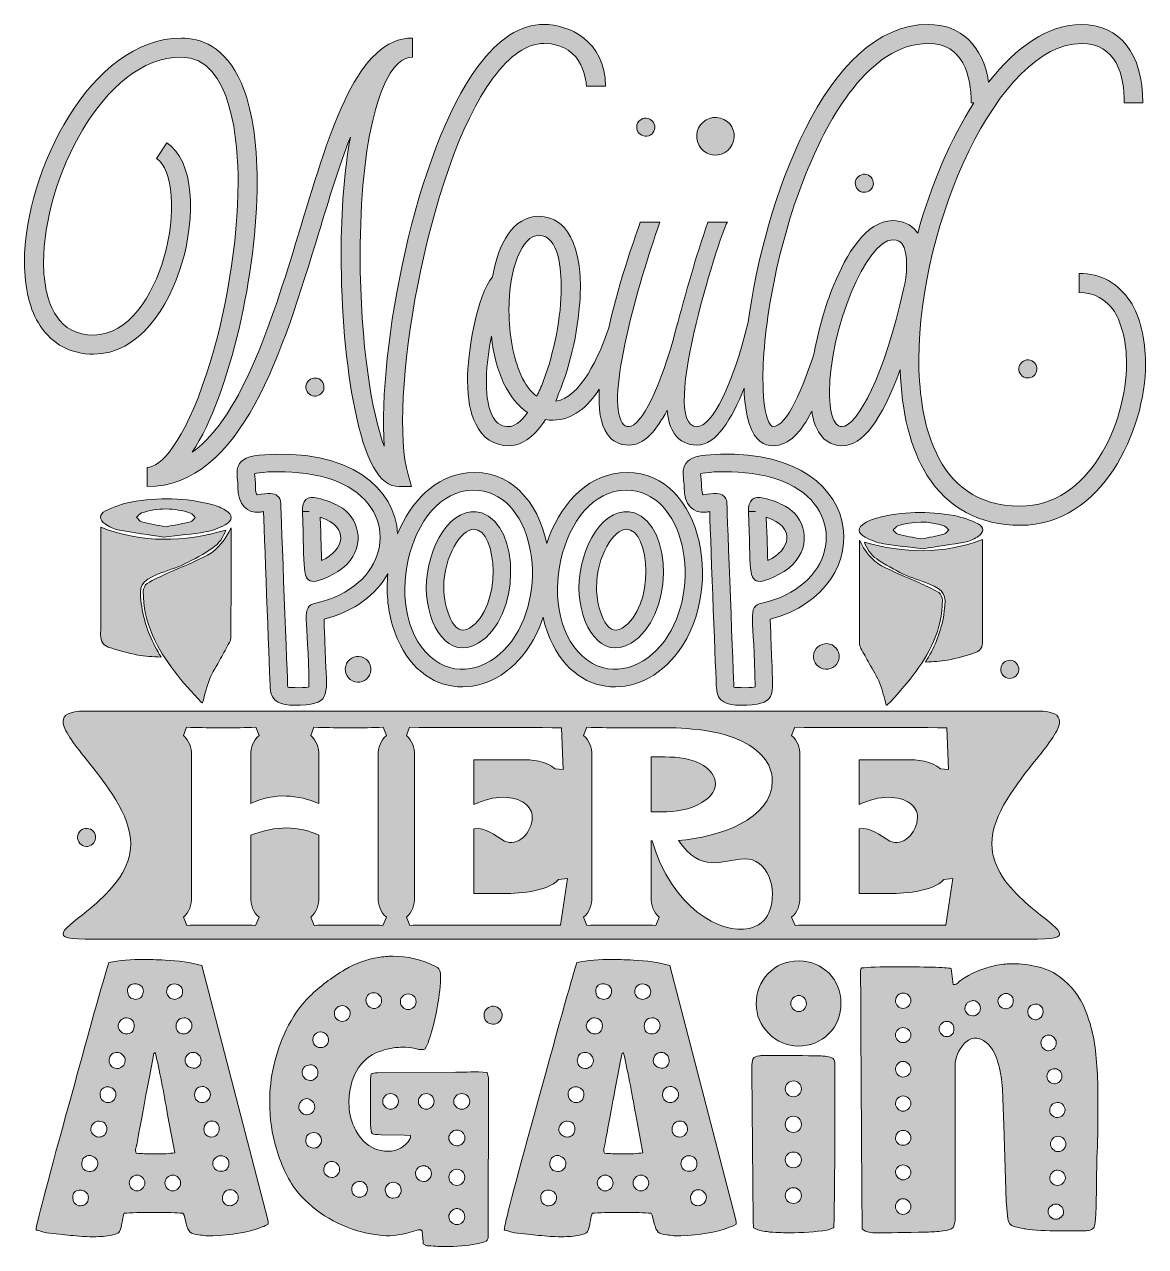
# Model space of a CAD drawing. Header units: inches. Extents: x 111 to 968, y -1008 to -73.
import ezdxf

# ---------------------------------------------------------------- set-up
doc = ezdxf.new("R2010")
doc.units = ezdxf.units.IN
doc.header["$MEASUREMENT"] = 0
doc.layers.add('Layer 1', color=7, linetype='Continuous')

# ---------------------------------------------------------------- blocks, each defined once
blk = doc.blocks.new('block 2')
at = {"layer": 'Layer 1', "true_color": 0xffffff}
h = blk.add_hatch(color=7, dxfattribs=at)
h.dxf.hatch_style = 2
edge = h.paths.add_edge_path()
edge.add_spline(control_points=[(164.09, -325.5), (198.67, -325.5), (221.58, -289.68), (231.58, -255.93), (241.99, -220.52), (241.16, -177.62), (219.91, -163.87), (219.91, -163.87), (212, -175.95), (212, -175.95), (224.91, -184.28), (227.41, -218.44), (217.83, -251.77), (209.5, -280.51), (190.75, -310.92), (164.09, -310.92), (151.18, -310.92), (142.01, -305.92), (135.35, -295.92), (129.1, -286.34), (125.77, -272.18), (125.77, -255.1), (125.77, -193.45), (170.76, -98.47), (231.16, -98.47), (270.32, -98.47), (274.48, -165.54), (274.48, -194.28), (274.48, -239.27), (265.32, -295.51), (250.32, -340.5), (233.24, -393.4), (214.91, -412.15), (204.92, -412.15), (204.92, -412.15), (204.92, -426.73), (204.92, -426.73), (276.98, -426.73), (308.64, -323.42), (336.14, -232.6), (344.05, -207.19), (351.55, -181.37), (360.3, -159.71), (355.72, -184.7), (353.22, -215.94), (353.22, -249.27), (353.22, -291.76), (356.97, -334.66), (363.63, -367.16), (371.54, -407.15), (382.79, -426.73), (397.37, -426.73), (397.37, -426.73), (406.95, -426.73), (406.95, -426.73), (406.95, -426.73), (404.45, -417.56), (404.45, -417.56), (388.63, -365.91), (418.2, -183.45), (469.44, -114.3), (482.35, -96.8), (495.27, -88.05), (508.18, -88.05), (540.26, -88.05), (540.67, -120.55), (540.67, -120.55), (540.67, -120.55), (555.25, -120.55), (555.25, -120.55), (555.25, -85.97), (526.93, -73.47), (508.18, -73.47), (490.27, -73.47), (473.6, -84.3), (457.78, -105.55), (409.87, -170.12), (381.13, -322.17), (386.13, -395.9), (376.96, -370.91), (367.8, -319.67), (367.8, -249.27), (367.8, -206.78), (371.54, -168.87), (378.63, -141.79), (382.79, -125.55), (391.96, -98.47), (407.79, -98.47), (407.79, -98.47), (407.79, -83.89), (407.79, -83.89), (366.13, -83.89), (345.72, -150.96), (322.39, -228.02), (301.56, -296.34), (278.65, -371.74), (239.49, -400.48), (268.65, -355.49), (289.06, -261.76), (289.06, -194.28), (289.06, -162.2), (284.9, -136.79), (276.98, -118.46), (264.49, -89.72), (245.32, -83.89), (231.16, -83.89), (161.59, -83.89), (111.19, -186.37), (111.19, -255.1), (111.19, -275.09), (115.35, -292.17), (123.27, -303.84), (132.43, -318), (146.6, -325.5), (164.09, -325.5)], knot_values=[0, 0, 0, 0, 1, 1, 1, 2, 2, 2, 3, 3, 3, 4, 4, 4, 5, 5, 5, 6, 6, 6, 7, 7, 7, 8, 8, 8, 9, 9, 9, 10, 10, 10, 11, 11, 11, 12, 12, 12, 13, 13, 13, 14, 14, 14, 15, 15, 15, 16, 16, 16, 17, 17, 17, 18, 18, 18, 19, 19, 19, 20, 20, 20, 21, 21, 21, 22, 22, 22, 23, 23, 23, 24, 24, 24, 25, 25, 25, 26, 26, 26, 27, 27, 27, 28, 28, 28, 29, 29, 29, 30, 30, 30, 31, 31, 31, 32, 32, 32, 33, 33, 33, 34, 34, 34, 35, 35, 35, 36, 36, 36, 37, 37, 37, 38, 38, 38, 38], degree=3, periodic=1)
h = blk.add_hatch(color=7, dxfattribs=at)
h.dxf.hatch_style = 2
edge = h.paths.add_edge_path()
edge.add_spline(control_points=[(581.9, -224.69), (579.25, -231.75), (566.21, -268.12), (557.74, -305.3), (550.72, -326.94), (536.04, -358.99), (517.34, -361.32), (518.59, -357.99), (519.84, -354.66), (521.09, -351.75), (530.25, -328), (536.08, -298.42), (536.08, -274.26), (536.08, -225.52), (514.01, -220.11), (504.42, -220.11), (484.85, -220.11), (473.18, -240.94), (469.02, -266.35), (456.94, -279.68), (449.85, -325.08), (449.85, -345.91), (449.85, -359.66), (451.94, -370.91), (456.1, -378.82), (461.1, -389.65), (470.27, -395.48), (481.51, -395.48), (492.76, -395.48), (502.34, -386.74), (509.42, -375.49), (511.51, -375.91), (513.17, -375.91), (515.26, -375.91), (530.23, -375.91), (541.79, -365.7), (550.5, -352.37), (549.8, -366.91), (551.34, -379.09), (556.49, -386.32), (560.24, -392.15), (566.07, -395.07), (573.15, -395.07), (584.82, -395.07), (594.4, -383.82), (602.31, -368.41), (603.15, -375.91), (604.81, -382.16), (608.15, -386.32), (611.9, -392.15), (618.14, -395.07), (625.22, -395.07), (639.93, -395.07), (652.08, -374.74), (661.17, -351.59), (661.54, -362.67), (662.81, -371.53), (665.21, -378.41), (669.38, -392.57), (677.3, -395.48), (683.13, -395.48), (695.66, -395.48), (705.15, -384.99), (712.89, -368.99), (713.67, -373.93), (714.87, -378.14), (716.45, -381.74), (720.61, -390.9), (727.7, -395.48), (736.03, -395.48), (751.86, -395.48), (766.02, -376.74), (780.6, -337.16), (781.43, -370.07), (788.52, -397.98), (801.01, -417.98), (816.84, -442.98), (841.42, -456.3), (872.25, -456.3), (934.73, -456.3), (968.06, -384.24), (968.06, -332.58), (968.06, -313.42), (963.89, -297.17), (956.4, -285.09), (947.23, -271.34), (933.9, -263.85), (917.24, -263.85), (917.24, -263.85), (917.24, -278.43), (917.24, -278.43), (928.9, -278.43), (937.65, -283.43), (944.31, -293.01), (950.15, -302.59), (953.48, -316.75), (953.48, -332.58), (953.48, -378.41), (925.15, -441.73), (872.25, -441.73), (804.76, -441.73), (794.76, -371.32), (794.76, -329.25), (794.76, -225.94), (856, -88.05), (918.9, -88.05), (945.98, -88.05), (951.81, -112.63), (951.81, -133.46), (951.81, -133.46), (965.97, -133.46), (965.97, -133.46), (965.97, -95.97), (948.48, -73.47), (918.9, -73.47), (893.51, -73.47), (869.16, -90.58), (848.14, -117.59), (843.68, -89.71), (826.98, -73.47), (801.85, -73.47), (723.04, -73.47), (676.62, -210.18), (664.35, -300.99), (652.76, -349.17), (636.6, -380.91), (625.22, -380.91), (594.4, -380.91), (646.47, -223.02), (648.55, -224.69), (648.55, -224.69), (633.56, -224.69), (633.56, -224.69), (623.97, -251.77), (616.89, -278.43), (609.4, -305.5), (597.73, -350.91), (582.32, -380.91), (573.15, -380.91), (571.07, -380.91), (569.4, -380.07), (568.15, -377.99), (555.24, -359.66), (579.82, -272.18), (596.9, -224.69), (596.9, -224.69), (581.9, -224.69), (581.9, -224.69)], knot_values=[0, 0, 0, 0, 1, 1, 1, 2, 2, 2, 3, 3, 3, 4, 4, 4, 5, 5, 5, 6, 6, 6, 7, 7, 7, 8, 8, 8, 9, 9, 9, 10, 10, 10, 11, 11, 11, 12, 12, 12, 13, 13, 13, 14, 14, 14, 15, 15, 15, 16, 16, 16, 17, 17, 17, 18, 18, 18, 19, 19, 19, 20, 20, 20, 21, 21, 21, 22, 22, 22, 23, 23, 23, 24, 24, 24, 25, 25, 25, 26, 26, 26, 27, 27, 27, 28, 28, 28, 29, 29, 29, 30, 30, 30, 31, 31, 31, 32, 32, 32, 33, 33, 33, 34, 34, 34, 35, 35, 35, 36, 36, 36, 37, 37, 37, 38, 38, 38, 39, 39, 39, 40, 40, 40, 41, 41, 41, 42, 42, 42, 43, 43, 43, 44, 44, 44, 45, 45, 45, 46, 46, 46, 47, 47, 47, 48, 48, 48, 49, 49, 49, 49], degree=3, periodic=1)
edge = h.paths.add_edge_path()
edge.add_spline(control_points=[(481.51, -380.91), (477.35, -380.91), (471.93, -380.07), (468.18, -371.32), (461.93, -357.16), (464.02, -332.58), (468.18, -311.75), (469.43, -325.08), (472.76, -337.58), (477.35, -347.58), (482.35, -357.58), (488.6, -365.49), (495.68, -370.07), (490.26, -377.99), (484.85, -380.91), (481.51, -380.91)], knot_values=[0, 0, 0, 0, 1, 1, 1, 2, 2, 2, 3, 3, 3, 4, 4, 4, 5, 5, 5, 5], degree=3, periodic=1)
edge = h.paths.add_edge_path()
edge.add_spline(control_points=[(507.76, -346.33), (506.09, -350.5), (504.42, -354.24), (502.76, -357.58), (498.18, -354.24), (494.01, -348.83), (490.68, -341.33), (484.85, -328.42), (481.51, -310.92), (481.51, -292.17), (481.51, -259.68), (491.51, -234.69), (504.42, -234.69), (519.84, -234.69), (521.51, -262.18), (521.51, -274.26), (521.51, -296.76), (516.09, -324.25), (507.76, -346.33)], knot_values=[0, 0, 0, 0, 1, 1, 1, 2, 2, 2, 3, 3, 3, 4, 4, 4, 5, 5, 5, 6, 6, 6, 6], degree=3, periodic=1)
edge = h.paths.add_edge_path()
edge.add_spline(control_points=[(783.1, -275.93), (768.94, -340.91), (747.69, -380.91), (736.03, -380.91), (734.78, -380.91), (732.28, -380.91), (729.78, -375.91), (727.7, -371.32), (726.45, -363.82), (726.45, -354.66), (726.45, -306.75), (754.77, -238.02), (774.77, -238.02), (778.93, -238.02), (780.6, -239.69), (781.85, -240.94), (787.27, -248.02), (785.6, -265.93), (783.1, -275.93)], knot_values=[0, 0, 0, 0, 1, 1, 1, 2, 2, 2, 3, 3, 3, 4, 4, 4, 5, 5, 5, 6, 6, 6, 6], degree=3, periodic=1)
edge = h.paths.add_edge_path()
edge.add_spline(control_points=[(801.85, -88.05), (828.93, -88.05), (834.76, -112.63), (834.76, -133.46), (834.76, -133.46), (836.88, -133.46), (836.88, -133.46), (818.82, -161.3), (803.92, -196.33), (793.93, -233.02), (793.51, -232.6), (793.51, -232.19), (793.1, -231.77), (788.93, -226.36), (782.27, -223.44), (774.77, -223.44), (754.36, -223.44), (738.94, -250.1), (729.78, -272.59), (723.1, -288.77), (717.86, -307.32), (714.81, -324.64), (706.59, -350.06), (694.34, -380.91), (683.13, -380.91), (682.29, -380.91), (680.63, -379.24), (678.96, -374.24), (676.46, -367.16), (675.63, -357.16), (675.63, -344.25), (675.63, -305.92), (686.04, -241.35), (710.2, -183.45), (724.78, -147.62), (756.44, -88.05), (801.85, -88.05)], knot_values=[0, 0, 0, 0, 1, 1, 1, 2, 2, 2, 3, 3, 3, 4, 4, 4, 5, 5, 5, 6, 6, 6, 7, 7, 7, 8, 8, 8, 9, 9, 9, 10, 10, 10, 11, 11, 11, 12, 12, 12, 12], degree=3, periodic=1)
h = blk.add_hatch(color=7, dxfattribs=at)
h.dxf.hatch_style = 2
edge = h.paths.add_edge_path()
edge.add_spline(control_points=[(584.25, -158.68), (587.94, -159.67), (591.73, -157.48), (592.72, -153.79), (593.7, -150.1), (591.51, -146.31), (587.82, -145.32), (584.13, -144.33), (580.34, -146.52), (579.35, -150.21), (578.36, -153.9), (580.55, -157.69), (584.25, -158.68)], knot_values=[0, 0, 0, 0, 1, 1, 1, 2, 2, 2, 3, 3, 3, 4, 4, 4, 4], degree=3, periodic=1)
h = blk.add_hatch(color=7, dxfattribs=at)
h.dxf.hatch_style = 2
edge = h.paths.add_edge_path()
edge.add_spline(control_points=[(635.63, -172.81), (643.3, -174.86), (651.18, -170.31), (653.24, -162.64), (655.29, -154.97), (650.74, -147.09), (643.07, -145.03), (635.4, -142.98), (627.52, -147.53), (625.46, -155.2), (623.41, -162.87), (627.96, -170.75), (635.63, -172.81)], knot_values=[0, 0, 0, 0, 1, 1, 1, 2, 2, 2, 3, 3, 3, 4, 4, 4, 4], degree=3, periodic=1)
h = blk.add_hatch(color=7, dxfattribs=at)
h.dxf.hatch_style = 2
edge = h.paths.add_edge_path()
edge.add_spline(control_points=[(751.35, -201.56), (755.04, -202.55), (758.84, -200.36), (759.83, -196.67), (760.81, -192.98), (758.62, -189.18), (754.93, -188.2), (751.24, -187.21), (747.45, -189.4), (746.46, -193.09), (745.47, -196.78), (747.66, -200.57), (751.35, -201.56)], knot_values=[0, 0, 0, 0, 1, 1, 1, 2, 2, 2, 3, 3, 3, 4, 4, 4, 4], degree=3, periodic=1)
h = blk.add_hatch(color=7, dxfattribs=at)
h.dxf.hatch_style = 2
edge = h.paths.add_edge_path()
edge.add_spline(control_points=[(871.44, -335.03), (870.45, -338.72), (872.64, -342.51), (876.33, -343.5), (880.02, -344.49), (883.82, -342.3), (884.8, -338.61), (885.79, -334.92), (883.6, -331.12), (879.91, -330.13), (876.22, -329.15), (872.43, -331.34), (871.44, -335.03)], knot_values=[0, 0, 0, 0, 1, 1, 1, 2, 2, 2, 3, 3, 3, 4, 4, 4, 4], degree=3, periodic=1)
h = blk.add_hatch(color=7, dxfattribs=at)
h.dxf.hatch_style = 2
edge = h.paths.add_edge_path()
edge.add_spline(control_points=[(339.9, -352.44), (340.89, -348.75), (338.7, -344.96), (335.01, -343.97), (331.32, -342.99), (327.53, -345.18), (326.54, -348.87), (325.55, -352.56), (327.74, -356.35), (331.43, -357.34), (335.12, -358.33), (338.91, -356.14), (339.9, -352.44)], knot_values=[0, 0, 0, 0, 1, 1, 1, 2, 2, 2, 3, 3, 3, 4, 4, 4, 4], degree=3, periodic=1)
h = blk.add_hatch(color=7, dxfattribs=at)
h.dxf.hatch_style = 2
edge = h.paths.add_edge_path()
edge.add_spline(control_points=[(631.62, -402.75), (609.01, -404.76), (615.59, -418.76), (615.35, -426.8), (614.94, -440.57), (623.06, -447.53), (631.67, -446.31), (632.93, -446.13), (634.01, -445.98), (634.92, -445.87), (635.81, -472.31), (639.67, -574.3), (640.05, -580.67), (640.7, -591.57), (648.3, -593.84), (658.37, -593.84), (686.46, -593.84), (683.41, -587.42), (682.35, -559.79), (682.08, -552.76), (681.7, -542.75), (681.15, -528.14), (766.65, -506.03), (758.35, -391.51), (631.62, -402.75)], knot_values=[0, 0, 0, 0, 1, 1, 1, 2, 2, 2, 3, 3, 3, 4, 4, 4, 5, 5, 5, 6, 6, 6, 7, 7, 7, 8, 8, 8, 8], degree=3, periodic=1)
edge = h.paths.add_edge_path()
edge.add_spline(control_points=[(674.86, -515.87), (662.79, -518.58), (669.31, -525.71), (669.59, -579.7), (669.59, -580.84), (654.6, -580.36), (653.46, -580.15), (653.17, -576.86), (648.27, -447.14), (648.15, -439.71), (648.13, -436.74), (646.76, -434.94), (645.62, -433.94), (642.65, -431.38), (639.26, -431.69), (629.93, -433.01), (629.41, -432.29), (628.67, -430.15), (628.76, -427.2), (628.89, -422.77), (628.14, -419.23), (628, -416.91), (634.38, -414.92), (674.15, -412.26), (699.48, -426.87), (740.33, -450.43), (729, -503.67), (674.86, -515.87)], knot_values=[0, 0, 0, 0, 1, 1, 1, 2, 2, 2, 3, 3, 3, 4, 4, 4, 5, 5, 5, 6, 6, 6, 7, 7, 7, 8, 8, 8, 9, 9, 9, 9], degree=3, periodic=1)
h = blk.add_hatch(color=7, dxfattribs=at)
h.dxf.hatch_style = 2
edge = h.paths.add_edge_path()
edge.add_spline(control_points=[(290.64, -402.75), (268.02, -404.76), (274.61, -418.76), (274.37, -426.8), (273.96, -440.57), (282.08, -447.53), (290.68, -446.31), (291.95, -446.13), (293.02, -445.98), (293.93, -445.87), (294.82, -472.31), (298.69, -574.3), (299.07, -580.67), (299.71, -591.57), (307.31, -593.84), (317.39, -593.84), (345.47, -593.84), (342.42, -587.42), (341.37, -559.79), (341.1, -552.76), (340.72, -542.75), (340.17, -528.14), (363.74, -522.05), (380.17, -508.92), (388.96, -493.35), (387.65, -506.57), (388.69, -520.13), (392.49, -532.82), (409.58, -589.96), (464.77, -593), (494.38, -552.74), (500.16, -544.88), (504.54, -535.99), (507.57, -526.62), (508.04, -528.71), (508.57, -530.77), (509.18, -532.82), (526.28, -589.96), (581.47, -593), (611.08, -552.74), (648.09, -502.41), (627.35, -410.17), (566.2, -416.27), (539.82, -418.89), (519.59, -441.75), (510.45, -470.2), (503.7, -438.29), (482.48, -412.98), (449.5, -416.27), (425.43, -418.66), (406.47, -437.92), (396.39, -462.9), (394.78, -428.98), (360.94, -396.51), (290.64, -402.75)], knot_values=[0, 0, 0, 0, 1, 1, 1, 2, 2, 2, 3, 3, 3, 4, 4, 4, 5, 5, 5, 6, 6, 6, 7, 7, 7, 8, 8, 8, 9, 9, 9, 10, 10, 10, 11, 11, 11, 12, 12, 12, 13, 13, 13, 14, 14, 14, 15, 15, 15, 16, 16, 16, 17, 17, 17, 18, 18, 18, 18], degree=3, periodic=1)
edge = h.paths.add_edge_path()
edge.add_spline(control_points=[(571.04, -429.43), (615.91, -429.43), (630.35, -503.91), (600.28, -544.8), (585.54, -564.83), (560.98, -573.65), (541.55, -559.48), (498.4, -528), (520.55, -429.43), (571.04, -429.43)], knot_values=[0, 0, 0, 0, 1, 1, 1, 2, 2, 2, 3, 3, 3, 3], degree=3, periodic=1)
edge = h.paths.add_edge_path()
edge.add_spline(control_points=[(454.35, -429.43), (499.21, -429.43), (513.65, -503.91), (483.58, -544.8), (468.85, -564.83), (444.28, -573.65), (424.86, -559.48), (381.7, -528), (403.85, -429.43), (454.35, -429.43)], knot_values=[0, 0, 0, 0, 1, 1, 1, 2, 2, 2, 3, 3, 3, 3], degree=3, periodic=1)
edge = h.paths.add_edge_path()
edge.add_spline(control_points=[(333.87, -515.87), (333.87, -515.87), (333.87, -515.87), (333.87, -515.87), (321.81, -518.58), (328.33, -525.71), (328.6, -579.7), (328.61, -580.84), (313.61, -580.36), (312.47, -580.15), (312.18, -576.86), (307.29, -447.14), (307.16, -439.71), (307.15, -436.74), (305.78, -434.94), (304.63, -433.94), (301.67, -431.38), (298.27, -431.69), (288.94, -433.01), (288.43, -432.29), (287.68, -430.15), (287.77, -427.2), (287.9, -422.77), (287.16, -419.23), (287.01, -416.91), (293.4, -414.92), (333.16, -412.26), (358.5, -426.87), (399.35, -450.43), (388.01, -503.67), (333.87, -515.87)], knot_values=[0, 0, 0, 0, 1, 1, 1, 2, 2, 2, 3, 3, 3, 4, 4, 4, 5, 5, 5, 6, 6, 6, 7, 7, 7, 8, 8, 8, 9, 9, 9, 10, 10, 10, 10], degree=3, periodic=1)
h = blk.add_hatch(color=7, dxfattribs=at)
h.dxf.hatch_style = 2
edge = h.paths.add_edge_path()
edge.add_spline(control_points=[(264.7, -444.64), (261.74, -442.9), (258.45, -441.53), (255.13, -440.64), (234.45, -435.12), (213.5, -434.84), (192.58, -438.63), (185.86, -439.84), (179.19, -442.36), (173.02, -445.34), (168.1, -447.72), (168.23, -452.27), (172.82, -455.27), (175.81, -457.23), (179.2, -459.07), (182.64, -459.71), (194.7, -461.96), (206.87, -463.68), (217.4, -465.34), (229.35, -463.92), (239.47, -463.11), (249.44, -461.38), (254.63, -460.48), (259.8, -458.49), (264.5, -456.08), (270.72, -452.88), (270.69, -448.16), (264.7, -444.64)], knot_values=[0, 0, 0, 0, 1, 1, 1, 2, 2, 2, 3, 3, 3, 4, 4, 4, 5, 5, 5, 6, 6, 6, 7, 7, 7, 8, 8, 8, 9, 9, 9, 9], degree=3, periodic=1)
edge = h.paths.add_edge_path()
edge.add_spline(control_points=[(238.14, -453.64), (231.86, -455.14), (225.48, -456.22), (219.11, -457.46), (212.77, -456.22), (206.67, -455.22), (200.68, -453.72), (199.2, -453.35), (198.13, -451.37), (196.87, -450.14), (198.11, -449.02), (199.18, -447.36), (200.63, -446.89), (213.1, -442.82), (225.65, -442.82), (238.11, -446.95), (239.52, -447.42), (240.52, -449.16), (241.71, -450.31), (240.53, -451.46), (239.52, -453.31), (238.14, -453.64)], knot_values=[0, 0, 0, 0, 1, 1, 1, 2, 2, 2, 3, 3, 3, 4, 4, 4, 5, 5, 5, 6, 6, 6, 7, 7, 7, 7], degree=3, periodic=1)
h = blk.add_hatch(color=7, dxfattribs=at)
h.dxf.hatch_style = 2
edge = h.paths.add_edge_path()
edge.add_spline(control_points=[(323.59, -445.92), (325.39, -490.17), (323.05, -499.17), (332.49, -499.17), (335.77, -499.17), (349.71, -494.1), (357.51, -486.19), (372.44, -471.04), (366.72, -449.68), (351.51, -441.59), (346.78, -439.07), (341.5, -437.11), (335.35, -435.58), (327.01, -433.51), (323.44, -437.3), (323.58, -445.76), (326.16, -445.71), (327.86, -445.68), (328.9, -445.66), (326.93, -445.71), (323.58, -445.81), (323.59, -445.92)], knot_values=[0, 0, 0, 0, 1, 1, 1, 2, 2, 2, 3, 3, 3, 4, 4, 4, 5, 5, 5, 6, 6, 6, 7, 7, 7, 7], degree=3, periodic=1)
edge = h.paths.add_edge_path()
edge.add_spline(control_points=[(338.31, -483.2), (338.12, -477.22), (337.84, -466.96), (337.17, -450.04), (360.31, -457.64), (355.71, -475.21), (338.31, -483.2)], knot_values=[0, 0, 0, 0, 1, 1, 1, 2, 2, 2, 2], degree=3, periodic=1)
h = blk.add_hatch(color=7, dxfattribs=at)
h.dxf.hatch_style = 2
edge = h.paths.add_edge_path()
edge.add_spline(control_points=[(692.5, -441.59), (687.77, -439.07), (682.48, -437.11), (676.34, -435.58), (667.99, -433.51), (664.42, -437.3), (664.57, -445.76), (667.14, -445.71), (668.84, -445.68), (669.89, -445.66), (667.91, -445.71), (664.57, -445.81), (664.57, -445.92), (666.38, -490.17), (664.03, -499.17), (673.48, -499.17), (676.76, -499.17), (690.7, -494.1), (698.5, -486.19), (713.43, -471.04), (707.71, -449.68), (692.5, -441.59)], knot_values=[0, 0, 0, 0, 1, 1, 1, 2, 2, 2, 3, 3, 3, 4, 4, 4, 5, 5, 5, 6, 6, 6, 7, 7, 7, 7], degree=3, periodic=1)
edge = h.paths.add_edge_path()
edge.add_spline(control_points=[(679.29, -483.2), (679.11, -477.22), (678.83, -466.96), (678.16, -450.04), (701.29, -457.64), (696.69, -475.21), (679.29, -483.2)], knot_values=[0, 0, 0, 0, 1, 1, 1, 2, 2, 2, 2], degree=3, periodic=1)
h = blk.add_hatch(color=7, dxfattribs=at)
h.dxf.hatch_style = 2
edge = h.paths.add_edge_path()
edge.add_spline(control_points=[(458.09, -546.48), (490.62, -527.1), (490.58, -456.86), (460.72, -446.9), (438.42, -439.45), (418.03, -472.96), (418.32, -504.32), (418.6, -533.62), (435.51, -559.94), (458.09, -546.48)], knot_values=[0, 0, 0, 0, 1, 1, 1, 2, 2, 2, 3, 3, 3, 3], degree=3, periodic=1)
edge = h.paths.add_edge_path()
edge.add_spline(control_points=[(454.5, -459.3), (472.91, -459.3), (476.74, -519.76), (451.23, -534.96), (438.75, -542.4), (431.87, -519.02), (431.73, -504.19), (431.5, -479.31), (445.53, -459.3), (454.5, -459.3)], knot_values=[0, 0, 0, 0, 1, 1, 1, 2, 2, 2, 3, 3, 3, 3], degree=3, periodic=1)
h = blk.add_hatch(color=7, dxfattribs=at)
h.dxf.hatch_style = 2
edge = h.paths.add_edge_path()
edge.add_spline(control_points=[(574.79, -546.48), (607.32, -527.1), (607.27, -456.86), (577.42, -446.9), (555.11, -439.45), (534.72, -472.96), (535.02, -504.32), (535.3, -533.62), (552.2, -559.94), (574.79, -546.48)], knot_values=[0, 0, 0, 0, 1, 1, 1, 2, 2, 2, 3, 3, 3, 3], degree=3, periodic=1)
edge = h.paths.add_edge_path()
edge.add_spline(control_points=[(571.2, -459.3), (589.61, -459.3), (593.44, -519.76), (567.93, -534.96), (555.45, -542.4), (548.57, -519.02), (548.43, -504.19), (548.19, -479.31), (562.23, -459.3), (571.2, -459.3)], knot_values=[0, 0, 0, 0, 1, 1, 1, 2, 2, 2, 3, 3, 3, 3], degree=3, periodic=1)
h = blk.add_hatch(color=7, dxfattribs=at)
h.dxf.hatch_style = 2
edge = h.paths.add_edge_path()
edge.add_spline(control_points=[(840.15, -455.29), (834.31, -452.47), (828.01, -450.09), (821.66, -448.95), (801.89, -445.37), (782.08, -445.63), (762.54, -450.85), (759.41, -451.68), (756.29, -452.98), (753.49, -454.63), (747.84, -457.95), (747.8, -462.41), (753.68, -465.44), (758.13, -467.72), (763.02, -469.6), (767.92, -470.45), (777.34, -472.08), (786.91, -472.85), (798.2, -474.19), (808.16, -472.62), (819.65, -471), (831.05, -468.87), (834.31, -468.26), (837.51, -466.52), (840.33, -464.67), (844.67, -461.83), (844.79, -457.53), (840.15, -455.29)], knot_values=[0, 0, 0, 0, 1, 1, 1, 2, 2, 2, 3, 3, 3, 4, 4, 4, 5, 5, 5, 6, 6, 6, 7, 7, 7, 8, 8, 8, 9, 9, 9, 9], degree=3, periodic=1)
edge = h.paths.add_edge_path()
edge.add_spline(control_points=[(814, -463.21), (808.35, -464.63), (802.57, -465.58), (796.59, -466.75), (790.56, -465.58), (784.53, -464.56), (778.6, -463.13), (777.3, -462.82), (776.34, -461.07), (775.22, -459.99), (776.35, -458.9), (777.29, -457.26), (778.63, -456.81), (790.4, -452.91), (802.27, -452.9), (814.05, -456.75), (815.42, -457.2), (816.43, -458.77), (817.61, -459.82), (816.41, -460.99), (815.4, -462.86), (814, -463.21)], knot_values=[0, 0, 0, 0, 1, 1, 1, 2, 2, 2, 3, 3, 3, 4, 4, 4, 5, 5, 5, 6, 6, 6, 7, 7, 7, 7], degree=3, periodic=1)
h = blk.add_hatch(color=7, dxfattribs=at)
h.dxf.hatch_style = 2
edge = h.paths.add_edge_path()
edge.add_spline(control_points=[(175.3, -549.43), (182.7, -551.84), (190.23, -553.97), (197.85, -555.51), (203.37, -556.62), (209.13, -556.57), (215.58, -557.1), (214.43, -555.08), (213.89, -554.08), (213.31, -553.1), (206.55, -541.58), (202.2, -529.25), (200.42, -515.98), (198.61, -502.42), (200.29, -499.04), (212.96, -493.78), (219.78, -490.95), (226.99, -489), (233.64, -485.83), (241.04, -482.3), (248.28, -478.25), (255.06, -473.65), (259.9, -470.37), (263.22, -465.38), (265.07, -459.95), (233.01, -469.22), (201.42, -470.18), (169.51, -457.82), (169.51, -458.94), (169.51, -460.23), (169.51, -461.53), (169.51, -487.66), (169.63, -513.79), (169.41, -539.92), (169.37, -544.74), (171.11, -548.06), (175.3, -549.43)], knot_values=[0, 0, 0, 0, 1, 1, 1, 2, 2, 2, 3, 3, 3, 4, 4, 4, 5, 5, 5, 6, 6, 6, 7, 7, 7, 8, 8, 8, 9, 9, 9, 10, 10, 10, 11, 11, 11, 12, 12, 12, 12], degree=3, periodic=1)
h = blk.add_hatch(color=7, dxfattribs=at)
h.dxf.hatch_style = 2
edge = h.paths.add_edge_path()
edge.add_spline(control_points=[(247.34, -591.89), (249.08, -585.91), (250.32, -579.89), (252.61, -574.3), (254.89, -568.71), (258.2, -563.52), (261.11, -558.18), (263.32, -554.11), (265.7, -550.13), (267.82, -546.01), (268.52, -544.64), (269.01, -542.98), (269.02, -541.46), (269.09, -513.75), (269.07, -486.04), (269.07, -458.33), (264.84, -466.93), (259.47, -474.63), (251.13, -479.11), (241.48, -484.29), (231.15, -488.19), (221.16, -492.76), (215.65, -495.28), (210.08, -497.74), (204.91, -500.85), (203.27, -501.84), (202.03, -504.85), (202.02, -506.95), (201.97, -518.53), (204.48, -529.68), (209.11, -540.31), (217.78, -560.21), (231.93, -576.16), (246.53, -591.76), (246.75, -591.99), (247.32, -591.88), (247.34, -591.89)], knot_values=[0, 0, 0, 0, 1, 1, 1, 2, 2, 2, 3, 3, 3, 4, 4, 4, 5, 5, 5, 6, 6, 6, 7, 7, 7, 8, 8, 8, 9, 9, 9, 10, 10, 10, 11, 11, 11, 12, 12, 12, 12], degree=3, periodic=1)
h = blk.add_hatch(color=7, dxfattribs=at)
h.dxf.hatch_style = 2
edge = h.paths.add_edge_path()
edge.add_spline(control_points=[(812.74, -513.51), (812.73, -511.54), (811.56, -508.69), (810.01, -507.76), (805.12, -504.81), (799.85, -502.49), (794.65, -500.11), (785.21, -495.79), (775.44, -492.1), (766.32, -487.21), (758.44, -482.97), (753.37, -475.69), (749.37, -467.57), (749.37, -493.76), (749.35, -519.94), (749.42, -546.13), (749.42, -547.57), (749.88, -549.14), (750.55, -550.43), (752.56, -554.32), (754.8, -558.09), (756.89, -561.94), (759.64, -566.99), (762.76, -571.88), (764.93, -577.17), (767.08, -582.46), (768.26, -588.14), (769.9, -593.79), (769.92, -593.79), (770.46, -593.89), (770.67, -593.67), (784.47, -578.93), (797.84, -563.85), (806.04, -545.04), (810.41, -535), (812.78, -524.47), (812.74, -513.51)], knot_values=[0, 0, 0, 0, 1, 1, 1, 2, 2, 2, 3, 3, 3, 4, 4, 4, 5, 5, 5, 6, 6, 6, 7, 7, 7, 8, 8, 8, 9, 9, 9, 10, 10, 10, 11, 11, 11, 12, 12, 12, 12], degree=3, periodic=1)
h = blk.add_hatch(color=7, dxfattribs=at)
h.dxf.hatch_style = 2
edge = h.paths.add_edge_path()
edge.add_spline(control_points=[(837.99, -553.67), (841.95, -552.37), (843.59, -549.23), (843.56, -544.68), (843.35, -519.99), (843.46, -495.29), (843.46, -470.59), (843.46, -469.37), (843.46, -468.14), (843.46, -467.08), (813.3, -478.77), (783.44, -477.86), (753.14, -469.1), (754.89, -474.23), (758.04, -478.95), (762.6, -482.04), (769.02, -486.39), (775.86, -490.22), (782.85, -493.56), (789.14, -496.55), (795.96, -498.39), (802.4, -501.07), (814.37, -506.04), (815.96, -509.24), (814.25, -522.05), (812.57, -534.6), (808.46, -546.25), (802.07, -557.13), (801.52, -558.06), (801.01, -559), (799.92, -560.92), (806.02, -560.41), (811.46, -560.46), (816.68, -559.41), (823.88, -557.96), (831, -555.95), (837.99, -553.67)], knot_values=[0, 0, 0, 0, 1, 1, 1, 2, 2, 2, 3, 3, 3, 4, 4, 4, 5, 5, 5, 6, 6, 6, 7, 7, 7, 8, 8, 8, 9, 9, 9, 10, 10, 10, 11, 11, 11, 12, 12, 12, 12], degree=3, periodic=1)
h = blk.add_hatch(color=7, dxfattribs=at)
h.dxf.hatch_style = 2
edge = h.paths.add_edge_path()
edge.add_spline(control_points=[(714.57, -554.06), (713.17, -559.3), (716.28, -564.68), (721.52, -566.09), (726.76, -567.49), (732.15, -564.38), (733.55, -559.14), (734.95, -553.9), (731.84, -548.51), (726.6, -547.11), (721.36, -545.71), (715.98, -548.82), (714.57, -554.06)], knot_values=[0, 0, 0, 0, 1, 1, 1, 2, 2, 2, 3, 3, 3, 4, 4, 4, 4], degree=3, periodic=1)
h = blk.add_hatch(color=7, dxfattribs=at)
h.dxf.hatch_style = 2
edge = h.paths.add_edge_path()
edge.add_spline(control_points=[(356.74, -563.88), (355.34, -569.12), (358.45, -574.51), (363.69, -575.91), (368.93, -577.31), (374.32, -574.2), (375.72, -568.96), (377.12, -563.72), (374.01, -558.34), (368.77, -556.94), (363.53, -555.53), (358.15, -558.64), (356.74, -563.88)], knot_values=[0, 0, 0, 0, 1, 1, 1, 2, 2, 2, 3, 3, 3, 4, 4, 4, 4], degree=3, periodic=1)
h = blk.add_hatch(color=7, dxfattribs=at)
h.dxf.hatch_style = 2
edge = h.paths.add_edge_path()
edge.add_spline(control_points=[(870.96, -568.21), (871.95, -564.52), (869.76, -560.73), (866.07, -559.74), (862.38, -558.75), (858.59, -560.94), (857.6, -564.63), (856.61, -568.33), (858.8, -572.12), (862.49, -573.11), (866.18, -574.09), (869.98, -571.9), (870.96, -568.21)], knot_values=[0, 0, 0, 0, 1, 1, 1, 2, 2, 2, 3, 3, 3, 4, 4, 4, 4], degree=3, periodic=1)
h = blk.add_hatch(color=7, dxfattribs=at)
h.dxf.hatch_style = 2
edge = h.paths.add_edge_path()
edge.add_spline(control_points=[(157.48, -772.59), (157.48, -772.59), (885.55, -772.59), (885.55, -772.59), (917.78, -772.59), (897.22, -763.21), (876.56, -744.86), (863.61, -733.34), (850.61, -718.28), (850.61, -699.82), (850.61, -677.47), (869.64, -653.89), (884.6, -635.1), (894.32, -622.91), (902.31, -612.73), (902.31, -606.21), (902.31, -601.24), (897.66, -598.38), (885.55, -598.38), (885.55, -598.38), (157.48, -598.38), (157.48, -598.38), (145.37, -598.38), (140.71, -601.24), (140.71, -606.21), (140.71, -612.73), (148.7, -622.91), (158.42, -635.1), (173.38, -653.89), (192.41, -677.47), (192.41, -699.82), (192.41, -718.28), (179.41, -733.34), (166.46, -744.86), (145.8, -763.21), (125.22, -772.59), (157.48, -772.59)], knot_values=[0, 0, 0, 0, 1, 1, 1, 2, 2, 2, 3, 3, 3, 4, 4, 4, 5, 5, 5, 6, 6, 6, 7, 7, 7, 8, 8, 8, 9, 9, 9, 10, 10, 10, 11, 11, 11, 12, 12, 12, 12], degree=3, periodic=1)
edge = h.paths.add_edge_path()
edge.add_spline(control_points=[(697.56, -617.08), (697.56, -617.08), (699.91, -610.75), (699.91, -610.75), (738.64, -610.75), (777.48, -611.01), (816.25, -611.01), (816.25, -611.01), (817.43, -642.86), (817.43, -642.86), (817.43, -642.86), (811.21, -642.55), (811.21, -642.55), (804.88, -636.4), (793.34, -635.47), (785.04, -635.47), (785.04, -635.47), (749.14, -635.47), (749.14, -635.47), (749.14, -635.47), (749.14, -669.85), (749.14, -669.85), (764.79, -662.08), (780.09, -663), (787.82, -668.72), (791.58, -671.48), (793.79, -675.24), (793.76, -679.43), (793.67, -691.89), (782.13, -702.43), (772.69, -697.68), (764.42, -693.52), (758.87, -686.74), (749.14, -688.43), (749.14, -688.43), (749.14, -737.79), (749.14, -737.79), (749.14, -737.79), (769.52, -737.79), (769.52, -737.79), (781.55, -737.79), (805.16, -736.97), (813.84, -727.01), (813.84, -727.01), (820.65, -726.26), (820.65, -726.26), (820.65, -726.26), (815.44, -761.99), (815.44, -761.99), (815.44, -761.99), (721.08, -761.99), (721.08, -761.99), (714.27, -761.99), (706.94, -761.77), (700.16, -762.24), (700.16, -762.24), (697.56, -755.91), (697.56, -755.91), (702.23, -751.91), (703.84, -746.64), (703.84, -740.61), (703.84, -740.61), (703.84, -632.12), (703.84, -632.12), (703.84, -626.07), (702.23, -621.09), (697.56, -617.08)], knot_values=[0, 0, 0, 0, 1, 1, 1, 2, 2, 2, 3, 3, 3, 4, 4, 4, 5, 5, 5, 6, 6, 6, 7, 7, 7, 8, 8, 8, 9, 9, 9, 10, 10, 10, 11, 11, 11, 12, 12, 12, 13, 13, 13, 14, 14, 14, 15, 15, 15, 16, 16, 16, 17, 17, 17, 18, 18, 18, 19, 19, 19, 20, 20, 20, 21, 21, 21, 22, 22, 22, 22], degree=3, periodic=1)
edge = h.paths.add_edge_path()
edge.add_spline(control_points=[(538.55, -617.08), (538.55, -617.08), (541.05, -610.75), (541.05, -610.75), (548.96, -611.08), (556.97, -611.01), (564.89, -611.01), (564.89, -611.01), (597.81, -611.01), (597.81, -611.01), (617.44, -611.01), (642.86, -612.69), (660.6, -621.86), (672.54, -628.04), (682.77, -637.39), (682.77, -651.73), (682.77, -681.43), (641.83, -694.57), (611.17, -697.26), (628.38, -722.74), (643.23, -712.26), (661.77, -711.3), (678.17, -710.45), (687.92, -733.79), (680.22, -752.42), (677.63, -758.68), (672.14, -762.84), (665.07, -764.49), (643.59, -769.51), (605.51, -748.28), (590.93, -697.42), (590.93, -697.42), (590.13, -697.34), (590.13, -697.34), (590.13, -697.34), (590.13, -740.61), (590.13, -740.61), (590.13, -746.63), (591.73, -751.91), (596.39, -755.91), (596.39, -755.91), (593.8, -762.23), (593.8, -762.23), (587.03, -761.76), (579.69, -761.98), (572.88, -761.98), (572.88, -761.98), (562.06, -761.98), (562.06, -761.98), (555.26, -761.98), (547.92, -761.76), (541.14, -762.23), (541.14, -762.23), (538.55, -755.91), (538.55, -755.91), (543.21, -751.9), (544.83, -746.63), (544.83, -740.61), (544.83, -740.61), (544.83, -632.12), (544.83, -632.12), (544.83, -626.07), (543.21, -621.09), (538.55, -617.08)], knot_values=[0, 0, 0, 0, 1, 1, 1, 2, 2, 2, 3, 3, 3, 4, 4, 4, 5, 5, 5, 6, 6, 6, 7, 7, 7, 8, 8, 8, 9, 9, 9, 10, 10, 10, 11, 11, 11, 12, 12, 12, 13, 13, 13, 14, 14, 14, 15, 15, 15, 16, 16, 16, 17, 17, 17, 18, 18, 18, 19, 19, 19, 20, 20, 20, 21, 21, 21, 21], degree=3, periodic=1)
edge = h.paths.add_edge_path()
edge.add_spline(control_points=[(403.09, -617.08), (403.09, -617.08), (405.44, -610.75), (405.44, -610.75), (444.16, -610.75), (483, -611.01), (521.77, -611.01), (521.77, -611.01), (522.96, -642.86), (522.96, -642.86), (522.96, -642.86), (516.73, -642.55), (516.73, -642.55), (510.41, -636.4), (498.87, -635.47), (490.56, -635.47), (490.56, -635.47), (454.66, -635.47), (454.66, -635.47), (454.66, -635.47), (454.66, -669.85), (454.66, -669.85), (470.32, -662.08), (485.61, -663), (493.35, -668.72), (497.1, -671.48), (499.31, -675.24), (499.28, -679.43), (499.19, -691.89), (487.66, -702.43), (478.21, -697.68), (469.94, -693.52), (464.39, -686.74), (454.66, -688.43), (454.66, -688.43), (454.66, -737.79), (454.66, -737.79), (454.66, -737.79), (475.05, -737.79), (475.05, -737.79), (487.08, -737.79), (510.68, -736.97), (519.36, -727.01), (519.36, -727.01), (526.18, -726.26), (526.18, -726.26), (526.18, -726.26), (520.97, -761.99), (520.97, -761.99), (520.97, -761.99), (426.6, -761.99), (426.6, -761.99), (419.79, -761.99), (412.46, -761.77), (405.69, -762.24), (405.69, -762.24), (403.09, -755.91), (403.09, -755.91), (407.75, -751.91), (409.37, -746.64), (409.37, -740.61), (409.37, -740.61), (409.37, -632.12), (409.37, -632.12), (409.37, -626.07), (407.75, -621.09), (403.09, -617.08)], knot_values=[0, 0, 0, 0, 1, 1, 1, 2, 2, 2, 3, 3, 3, 4, 4, 4, 5, 5, 5, 6, 6, 6, 7, 7, 7, 8, 8, 8, 9, 9, 9, 10, 10, 10, 11, 11, 11, 12, 12, 12, 13, 13, 13, 14, 14, 14, 15, 15, 15, 16, 16, 16, 17, 17, 17, 18, 18, 18, 19, 19, 19, 20, 20, 20, 21, 21, 21, 22, 22, 22, 22], degree=3, periodic=1)
edge = h.paths.add_edge_path()
edge.add_spline(control_points=[(232.63, -617.08), (232.63, -617.08), (235.12, -610.75), (235.12, -610.75), (243.03, -611.08), (251.05, -611.01), (258.96, -611.01), (258.96, -611.01), (264.14, -611.01), (264.14, -611.01), (272.06, -611.01), (280.06, -611.09), (287.97, -610.75), (287.97, -610.75), (290.47, -617.08), (290.47, -617.08), (285.81, -621.09), (284.21, -626.07), (284.21, -632.12), (284.21, -644.44), (284.21, -656.73), (284.21, -669.04), (302.34, -660.24), (320.66, -662.39), (336.25, -669.04), (336.25, -669.04), (336.25, -632.12), (336.25, -632.12), (336.25, -626.07), (334.64, -621.09), (329.98, -617.08), (329.98, -617.08), (332.48, -610.75), (332.48, -610.75), (340.38, -611.08), (348.4, -611.01), (356.32, -611.01), (356.32, -611.01), (361.49, -611.01), (361.49, -611.01), (369.4, -611.01), (377.42, -611.09), (385.32, -610.75), (385.32, -610.75), (387.82, -617.08), (387.82, -617.08), (383.17, -621.09), (381.55, -626.07), (381.55, -632.12), (381.55, -632.12), (381.55, -740.61), (381.55, -740.61), (381.55, -746.64), (383.17, -751.92), (387.82, -755.91), (387.82, -755.91), (385.22, -762.24), (385.22, -762.24), (378.45, -761.77), (371.11, -761.99), (364.3, -761.99), (364.3, -761.99), (353.49, -761.99), (353.49, -761.99), (346.68, -761.99), (339.35, -761.77), (332.57, -762.24), (332.57, -762.24), (329.97, -755.91), (329.97, -755.91), (334.63, -751.91), (336.24, -746.64), (336.24, -740.61), (336.26, -724.82), (336.26, -709.03), (336.26, -693.24), (321.06, -686.09), (303.23, -685.61), (284.22, -693.24), (284.22, -693.24), (284.22, -740.61), (284.22, -740.61), (284.22, -746.63), (285.82, -751.91), (290.48, -755.91), (290.48, -755.91), (287.88, -762.23), (287.88, -762.23), (281.11, -761.76), (273.77, -761.98), (266.97, -761.98), (266.97, -761.98), (256.15, -761.98), (256.15, -761.98), (249.34, -761.98), (242.01, -761.76), (235.22, -762.23), (235.22, -762.23), (232.63, -755.91), (232.63, -755.91), (237.29, -751.9), (238.9, -746.63), (238.9, -740.61), (238.9, -740.61), (238.9, -632.12), (238.9, -632.12), (238.9, -626.07), (237.28, -621.09), (232.63, -617.08)], knot_values=[0, 0, 0, 0, 1, 1, 1, 2, 2, 2, 3, 3, 3, 4, 4, 4, 5, 5, 5, 6, 6, 6, 7, 7, 7, 8, 8, 8, 9, 9, 9, 10, 10, 10, 11, 11, 11, 12, 12, 12, 13, 13, 13, 14, 14, 14, 15, 15, 15, 16, 16, 16, 17, 17, 17, 18, 18, 18, 19, 19, 19, 20, 20, 20, 21, 21, 21, 22, 22, 22, 23, 23, 23, 24, 24, 24, 25, 25, 25, 26, 26, 26, 27, 27, 27, 28, 28, 28, 29, 29, 29, 30, 30, 30, 31, 31, 31, 32, 32, 32, 33, 33, 33, 34, 34, 34, 35, 35, 35, 36, 36, 36, 36], degree=3, periodic=1)
h = blk.add_hatch(color=7, dxfattribs=at)
h.dxf.hatch_style = 2
edge = h.paths.add_edge_path()
edge.add_spline(control_points=[(628.83, -668.27), (634, -665.06), (639.35, -660.42), (639.35, -653.82), (639.35, -647.61), (634.87, -643.16), (630.19, -639.87), (621.71, -634.57), (610.4, -633.39), (600.63, -633.39), (600.63, -633.39), (590.13, -633.39), (590.13, -633.39), (590.13, -633.39), (590.13, -675.32), (590.13, -675.32), (590.13, -675.32), (598.27, -675.32), (598.27, -675.32), (608.54, -675.32), (619.95, -673.79), (628.83, -668.27)], knot_values=[0, 0, 0, 0, 1, 1, 1, 2, 2, 2, 3, 3, 3, 4, 4, 4, 5, 5, 5, 6, 6, 6, 7, 7, 7, 7], degree=3, periodic=1)
h = blk.add_hatch(color=7, dxfattribs=at)
h.dxf.hatch_style = 2
edge = h.paths.add_edge_path()
edge.add_spline(control_points=[(165.35, -696.69), (166.34, -693), (164.15, -689.2), (160.45, -688.22), (156.76, -687.23), (152.97, -689.42), (151.98, -693.11), (151, -696.8), (153.19, -700.59), (156.88, -701.58), (160.57, -702.57), (164.36, -700.38), (165.35, -696.69)], knot_values=[0, 0, 0, 0, 1, 1, 1, 2, 2, 2, 3, 3, 3, 4, 4, 4, 4], degree=3, periodic=1)
h = blk.add_hatch(color=7, dxfattribs=at)
h.dxf.hatch_style = 2
edge = h.paths.add_edge_path()
edge.add_spline(control_points=[(246.74, -792.91), (238.14, -790.51), (228.85, -789.11), (218.85, -788.71), (211.65, -788.31), (206.35, -788.11), (202.96, -788.11), (192.76, -788.11), (183.66, -788.91), (175.67, -790.51), (174.47, -793.51), (165.52, -825.25), (148.82, -885.73), (132.13, -946.21), (122.68, -981.65), (120.48, -992.04), (120.28, -992.64), (120.18, -993.64), (120.18, -995.04), (121.38, -995.24), (122.63, -995.59), (123.93, -996.09), (125.23, -996.59), (126.58, -996.94), (127.98, -997.14), (127.98, -997.14), (137.88, -998.04), (137.88, -998.04), (143.47, -998.84), (149.27, -999.44), (155.27, -999.84), (157.27, -1000.04), (160.17, -1000.14), (163.97, -1000.14), (169.17, -1000.14), (173.76, -999.74), (177.76, -998.94), (180.76, -998.14), (182.61, -997.44), (183.31, -996.84), (184.01, -996.24), (184.66, -994.54), (185.26, -991.74), (185.46, -990.94), (185.71, -989.54), (186.01, -987.54), (186.31, -985.55), (186.76, -983.75), (187.36, -982.14), (192.16, -981.75), (200.36, -981.54), (211.95, -981.54), (220.35, -981.54), (227.15, -981.75), (232.35, -982.14), (232.35, -982.14), (233.25, -983.64), (233.25, -983.64), (233.25, -983.64), (234.75, -989.94), (234.75, -989.94), (235.54, -993.14), (236.55, -995.34), (237.74, -996.54), (238.94, -997.74), (241.14, -998.44), (244.34, -998.64), (247.94, -999.24), (251.54, -999.54), (255.14, -999.54), (269.33, -998.94), (281.73, -996.74), (292.33, -992.94), (292.93, -992.74), (294.62, -991.94), (297.42, -990.54), (297.42, -988.94), (297.32, -987.84), (297.12, -987.24), (297.12, -987.24), (246.74, -792.91), (246.74, -792.91)], knot_values=[0, 0, 0, 0, 1, 1, 1, 2, 2, 2, 3, 3, 3, 4, 4, 4, 5, 5, 5, 6, 6, 6, 7, 7, 7, 8, 8, 8, 9, 9, 9, 10, 10, 10, 11, 11, 11, 12, 12, 12, 13, 13, 13, 14, 14, 14, 15, 15, 15, 16, 16, 16, 17, 17, 17, 18, 18, 18, 19, 19, 19, 20, 20, 20, 21, 21, 21, 22, 22, 22, 23, 23, 23, 24, 24, 24, 25, 25, 25, 26, 26, 26, 27, 27, 27, 27], degree=3, periodic=1)
edge = h.paths.add_edge_path()
edge.add_spline(control_points=[(220.65, -809.7), (221.45, -808.31), (222.65, -807.41), (224.25, -807), (226.25, -806.6), (228.05, -806.96), (229.65, -808.05), (231.25, -809.15), (232.05, -810.8), (232.05, -813), (232.05, -814.4), (231.64, -815.55), (230.85, -816.45), (230.05, -817.35), (228.94, -818), (227.55, -818.4), (227.15, -818.6), (226.65, -818.7), (226.05, -818.7), (224.65, -818.7), (223.4, -818.3), (222.3, -817.5), (221.2, -816.7), (220.45, -815.6), (220.05, -814.2), (219.65, -812.6), (219.85, -811.1), (220.65, -809.7)], knot_values=[0, 0, 0, 0, 1, 1, 1, 2, 2, 2, 3, 3, 3, 4, 4, 4, 5, 5, 5, 6, 6, 6, 7, 7, 7, 8, 8, 8, 9, 9, 9, 9], degree=3, periodic=1)
edge = h.paths.add_edge_path()
edge.add_spline(control_points=[(190.06, -811.2), (190.26, -809.81), (190.91, -808.7), (192.01, -807.9), (193.11, -807.11), (194.36, -806.7), (195.76, -806.7), (196.56, -806.7), (197.16, -806.81), (197.56, -807), (198.95, -807.41), (200.06, -808.05), (200.86, -808.95), (201.65, -809.85), (202.06, -811), (202.06, -812.4), (202.06, -813.2), (201.95, -813.8), (201.76, -814.2), (201.56, -815.6), (200.9, -816.7), (199.81, -817.5), (198.71, -818.3), (197.45, -818.7), (196.06, -818.7), (195.46, -818.7), (194.96, -818.6), (194.56, -818.4), (191.56, -817.8), (190.06, -815.8), (190.06, -812.4), (190.06, -812.4), (190.06, -811.2), (190.06, -811.2)], knot_values=[0, 0, 0, 0, 1, 1, 1, 2, 2, 2, 3, 3, 3, 4, 4, 4, 5, 5, 5, 6, 6, 6, 7, 7, 7, 8, 8, 8, 9, 9, 9, 10, 10, 10, 11, 11, 11, 11], degree=3, periodic=1)
edge = h.paths.add_edge_path()
edge.add_spline(control_points=[(159.77, -971.95), (159.57, -973.35), (158.92, -974.45), (157.82, -975.25), (156.72, -976.05), (155.47, -976.45), (154.07, -976.45), (154.07, -976.45), (152.57, -976.45), (152.57, -976.45), (149.57, -975.45), (148.07, -973.35), (148.07, -970.15), (148.07, -970.15), (148.07, -968.95), (148.07, -968.95), (148.27, -967.55), (148.92, -966.45), (150.02, -965.65), (151.12, -964.85), (152.37, -964.45), (153.77, -964.45), (154.57, -964.45), (155.17, -964.55), (155.57, -964.75), (156.97, -965.15), (158.07, -965.8), (158.87, -966.7), (159.67, -967.6), (160.07, -968.75), (160.07, -970.15), (160.07, -970.95), (159.97, -971.55), (159.77, -971.95)], knot_values=[0, 0, 0, 0, 1, 1, 1, 2, 2, 2, 3, 3, 3, 4, 4, 4, 5, 5, 5, 6, 6, 6, 7, 7, 7, 8, 8, 8, 9, 9, 9, 10, 10, 10, 11, 11, 11, 11], degree=3, periodic=1)
edge = h.paths.add_edge_path()
edge.add_spline(control_points=[(166.97, -945.86), (166.57, -947.26), (165.82, -948.36), (164.72, -949.16), (163.62, -949.96), (162.37, -950.36), (160.97, -950.36), (160.97, -950.36), (159.47, -950.06), (159.47, -950.06), (158.07, -949.86), (156.97, -949.21), (156.17, -948.11), (155.37, -947.01), (154.97, -945.76), (154.97, -944.36), (154.97, -943.56), (155.07, -942.96), (155.27, -942.56), (155.47, -941.16), (156.12, -940.06), (157.22, -939.26), (158.32, -938.46), (159.57, -938.06), (160.97, -938.06), (161.57, -938.06), (162.07, -938.16), (162.47, -938.36), (163.87, -938.76), (165.02, -939.51), (165.92, -940.61), (166.82, -941.71), (167.27, -942.96), (167.27, -944.36), (167.27, -944.36), (166.97, -945.86), (166.97, -945.86)], knot_values=[0, 0, 0, 0, 1, 1, 1, 2, 2, 2, 3, 3, 3, 4, 4, 4, 5, 5, 5, 6, 6, 6, 7, 7, 7, 8, 8, 8, 9, 9, 9, 10, 10, 10, 11, 11, 11, 12, 12, 12, 12], degree=3, periodic=1)
edge = h.paths.add_edge_path()
edge.add_spline(control_points=[(173.87, -919.47), (173.66, -920.87), (173.01, -921.97), (171.92, -922.76), (170.82, -923.57), (169.56, -923.96), (168.17, -923.96), (167.37, -923.96), (166.77, -923.87), (166.37, -923.66), (165.17, -923.27), (164.12, -922.52), (163.22, -921.41), (162.32, -920.32), (161.87, -919.17), (161.87, -917.97), (161.87, -917.97), (162.17, -916.47), (162.17, -916.47), (162.57, -915.07), (163.32, -913.92), (164.42, -913.02), (165.52, -912.12), (166.77, -911.67), (168.17, -911.67), (168.17, -911.67), (169.67, -911.97), (169.67, -911.97), (171.06, -912.17), (172.17, -912.82), (172.97, -913.92), (173.76, -915.02), (174.17, -916.27), (174.17, -917.67), (174.17, -918.47), (174.06, -919.07), (173.87, -919.47)], knot_values=[0, 0, 0, 0, 1, 1, 1, 2, 2, 2, 3, 3, 3, 4, 4, 4, 5, 5, 5, 6, 6, 6, 7, 7, 7, 8, 8, 8, 9, 9, 9, 10, 10, 10, 11, 11, 11, 12, 12, 12, 12], degree=3, periodic=1)
edge = h.paths.add_edge_path()
edge.add_spline(control_points=[(180.76, -893.07), (180.56, -894.48), (179.91, -895.58), (178.81, -896.37), (177.71, -897.17), (176.46, -897.57), (175.07, -897.57), (175.07, -897.57), (173.57, -897.57), (173.57, -897.57), (170.57, -896.57), (169.07, -894.48), (169.07, -891.27), (169.07, -891.27), (169.07, -890.08), (169.07, -890.08), (169.26, -888.68), (169.92, -887.58), (171.02, -886.78), (172.11, -885.98), (173.36, -885.58), (174.77, -885.58), (175.56, -885.58), (176.16, -885.68), (176.57, -885.88), (177.96, -886.28), (179.06, -886.93), (179.86, -887.83), (180.66, -888.73), (181.06, -889.88), (181.06, -891.27), (181.06, -892.08), (180.96, -892.68), (180.76, -893.07)], knot_values=[0, 0, 0, 0, 1, 1, 1, 2, 2, 2, 3, 3, 3, 4, 4, 4, 5, 5, 5, 6, 6, 6, 7, 7, 7, 8, 8, 8, 9, 9, 9, 10, 10, 10, 11, 11, 11, 11], degree=3, periodic=1)
edge = h.paths.add_edge_path()
edge.add_spline(control_points=[(187.96, -866.98), (187.56, -868.38), (186.81, -869.49), (185.71, -870.28), (184.61, -871.08), (183.36, -871.48), (181.96, -871.48), (181.96, -871.48), (180.46, -871.18), (180.46, -871.18), (179.06, -870.98), (177.96, -870.33), (177.16, -869.23), (176.36, -868.14), (175.97, -866.88), (175.97, -865.48), (175.97, -864.69), (176.06, -864.09), (176.27, -863.68), (176.46, -862.29), (177.11, -861.19), (178.21, -860.38), (179.31, -859.59), (180.56, -859.19), (181.96, -859.19), (182.76, -859.19), (183.36, -859.29), (183.76, -859.49), (184.96, -859.89), (186.01, -860.64), (186.91, -861.73), (187.81, -862.84), (188.26, -864.09), (188.26, -865.48), (188.26, -865.48), (187.96, -866.98), (187.96, -866.98)], knot_values=[0, 0, 0, 0, 1, 1, 1, 2, 2, 2, 3, 3, 3, 4, 4, 4, 5, 5, 5, 6, 6, 6, 7, 7, 7, 8, 8, 8, 9, 9, 9, 10, 10, 10, 11, 11, 11, 12, 12, 12, 12], degree=3, periodic=1)
edge = h.paths.add_edge_path()
edge.add_spline(control_points=[(187.36, -844.79), (186.16, -844.39), (185.11, -843.64), (184.21, -842.54), (183.31, -841.44), (182.86, -840.19), (182.86, -838.79), (182.86, -838.79), (183.16, -837.29), (183.16, -837.29), (183.56, -836.09), (184.31, -835.04), (185.41, -834.14), (186.51, -833.24), (187.76, -832.79), (189.16, -832.79), (189.16, -832.79), (190.66, -833.09), (190.66, -833.09), (192.06, -833.3), (193.16, -833.95), (193.96, -835.04), (194.76, -836.14), (195.16, -837.4), (195.16, -838.79), (195.16, -839.59), (195.06, -840.19), (194.86, -840.59), (194.66, -841.99), (194.01, -843.09), (192.91, -843.89), (191.81, -844.69), (190.56, -845.09), (189.16, -845.09), (188.36, -845.09), (187.76, -844.99), (187.36, -844.79)], knot_values=[0, 0, 0, 0, 1, 1, 1, 2, 2, 2, 3, 3, 3, 4, 4, 4, 5, 5, 5, 6, 6, 6, 7, 7, 7, 8, 8, 8, 9, 9, 9, 10, 10, 10, 11, 11, 11, 12, 12, 12, 12], degree=3, periodic=1)
edge = h.paths.add_edge_path()
edge.add_spline(control_points=[(201.46, -963.25), (200.26, -964.45), (198.86, -965.05), (197.26, -965.05), (195.66, -965.05), (194.26, -964.45), (193.06, -963.25), (191.86, -962.05), (191.26, -960.65), (191.26, -959.05), (191.26, -957.45), (191.86, -956.05), (193.06, -954.85), (194.26, -953.65), (195.66, -953.05), (197.26, -953.05), (198.86, -953.05), (200.26, -953.65), (201.46, -954.85), (202.66, -956.05), (203.26, -957.45), (203.26, -959.05), (203.26, -960.65), (202.66, -962.05), (201.46, -963.25)], knot_values=[0, 0, 0, 0, 1, 1, 1, 2, 2, 2, 3, 3, 3, 4, 4, 4, 5, 5, 5, 6, 6, 6, 7, 7, 7, 8, 8, 8, 8], degree=3, periodic=1)
edge = h.paths.add_edge_path()
edge.add_spline(control_points=[(209.85, -936.86), (205.06, -936.86), (200.66, -936.66), (196.66, -936.26), (196.06, -935.06), (195.96, -933.76), (196.36, -932.36), (196.76, -930.96), (196.96, -930.16), (196.96, -929.96), (199.76, -914.37), (204.16, -890.98), (210.15, -859.79), (210.35, -859.79), (210.6, -859.74), (210.9, -859.64), (211.2, -859.54), (211.35, -859.59), (211.35, -859.79), (214.35, -872.98), (217.45, -888.68), (220.65, -906.87), (220.65, -906.87), (226.05, -935.96), (226.05, -935.96), (222.25, -936.56), (216.85, -936.86), (209.85, -936.86)], knot_values=[0, 0, 0, 0, 1, 1, 1, 2, 2, 2, 3, 3, 3, 4, 4, 4, 5, 5, 5, 6, 6, 6, 7, 7, 7, 8, 8, 8, 9, 9, 9, 9], degree=3, periodic=1)
edge = h.paths.add_edge_path()
edge.add_spline(control_points=[(228.75, -963.25), (227.55, -964.45), (226.15, -965.05), (224.55, -965.05), (222.95, -965.05), (221.55, -964.45), (220.35, -963.25), (219.15, -962.05), (218.55, -960.65), (218.55, -959.05), (218.55, -957.45), (219.15, -956.05), (220.35, -954.85), (221.55, -953.65), (222.95, -953.05), (224.55, -953.05), (226.15, -953.05), (227.55, -953.65), (228.75, -954.85), (229.95, -956.05), (230.55, -957.45), (230.55, -959.05), (230.55, -960.65), (229.95, -962.05), (228.75, -963.25)], knot_values=[0, 0, 0, 0, 1, 1, 1, 2, 2, 2, 3, 3, 3, 4, 4, 4, 5, 5, 5, 6, 6, 6, 7, 7, 7, 8, 8, 8, 8], degree=3, periodic=1)
edge = h.paths.add_edge_path()
edge.add_spline(control_points=[(232.95, -845.09), (231.55, -845.09), (230.29, -844.69), (229.2, -843.89), (228.1, -843.09), (227.45, -841.99), (227.25, -840.59), (226.85, -838.6), (227.2, -836.8), (228.3, -835.19), (229.39, -833.6), (231.04, -832.79), (233.25, -832.79), (234.84, -832.79), (236.25, -833.39), (237.44, -834.59), (238.64, -835.79), (239.24, -837.19), (239.24, -838.79), (239.24, -840.19), (238.79, -841.44), (237.89, -842.54), (236.99, -843.64), (235.95, -844.39), (234.75, -844.79), (234.34, -844.99), (233.74, -845.09), (232.95, -845.09)], knot_values=[0, 0, 0, 0, 1, 1, 1, 2, 2, 2, 3, 3, 3, 4, 4, 4, 5, 5, 5, 6, 6, 6, 7, 7, 7, 8, 8, 8, 9, 9, 9, 9], degree=3, periodic=1)
edge = h.paths.add_edge_path()
edge.add_spline(control_points=[(236.4, -869.98), (235.29, -869.19), (234.54, -868.08), (234.15, -866.68), (233.74, -864.88), (234.15, -863.19), (235.35, -861.58), (236.55, -859.99), (238.14, -859.19), (240.14, -859.19), (241.74, -859.19), (243.14, -859.79), (244.34, -860.98), (245.54, -862.18), (246.14, -863.68), (246.14, -865.48), (246.14, -866.88), (245.74, -868.14), (244.94, -869.23), (244.14, -870.33), (243.04, -870.98), (241.64, -871.18), (241.64, -871.18), (240.14, -871.18), (240.14, -871.18), (238.74, -871.18), (237.49, -870.78), (236.4, -869.98)], knot_values=[0, 0, 0, 0, 1, 1, 1, 2, 2, 2, 3, 3, 3, 4, 4, 4, 5, 5, 5, 6, 6, 6, 7, 7, 7, 8, 8, 8, 9, 9, 9, 9], degree=3, periodic=1)
edge = h.paths.add_edge_path()
edge.add_spline(control_points=[(243.44, -896.37), (242.24, -895.58), (241.54, -894.48), (241.34, -893.07), (240.94, -891.08), (241.29, -889.28), (242.39, -887.68), (243.49, -886.08), (245.04, -885.28), (247.04, -885.28), (248.64, -885.28), (250.09, -885.88), (251.39, -887.08), (252.69, -888.28), (253.34, -889.78), (253.34, -891.57), (253.34, -892.77), (252.89, -893.93), (251.99, -895.02), (251.09, -896.12), (250.04, -896.87), (248.84, -897.27), (248.44, -897.47), (247.84, -897.57), (247.04, -897.57), (245.84, -897.57), (244.64, -897.17), (243.44, -896.37)], knot_values=[0, 0, 0, 0, 1, 1, 1, 2, 2, 2, 3, 3, 3, 4, 4, 4, 5, 5, 5, 6, 6, 6, 7, 7, 7, 8, 8, 8, 9, 9, 9, 9], degree=3, periodic=1)
edge = h.paths.add_edge_path()
edge.add_spline(control_points=[(254.24, -923.96), (252.84, -923.96), (251.59, -923.57), (250.49, -922.76), (249.39, -921.97), (248.74, -920.87), (248.54, -919.47), (248.14, -917.47), (248.49, -915.67), (249.59, -914.07), (250.69, -912.47), (252.34, -911.67), (254.54, -911.67), (255.94, -911.67), (257.09, -912.07), (257.99, -912.87), (258.89, -913.67), (259.53, -914.77), (259.94, -916.17), (260.34, -917.77), (260.13, -919.32), (259.34, -920.81), (258.54, -922.31), (257.34, -923.27), (255.74, -923.66), (255.74, -923.66), (254.24, -923.96), (254.24, -923.96)], knot_values=[0, 0, 0, 0, 1, 1, 1, 2, 2, 2, 3, 3, 3, 4, 4, 4, 5, 5, 5, 6, 6, 6, 7, 7, 7, 8, 8, 8, 9, 9, 9, 9], degree=3, periodic=1)
edge = h.paths.add_edge_path()
edge.add_spline(control_points=[(256.94, -948.41), (255.74, -947.31), (255.14, -945.86), (255.14, -944.06), (255.14, -942.66), (255.59, -941.46), (256.49, -940.46), (257.39, -939.46), (258.44, -938.76), (259.64, -938.36), (261.63, -937.96), (263.43, -938.31), (265.04, -939.41), (266.63, -940.51), (267.43, -942.16), (267.43, -944.36), (267.43, -945.76), (267.03, -947.01), (266.24, -948.11), (265.43, -949.21), (264.33, -949.86), (262.94, -950.06), (262.94, -950.06), (261.44, -950.06), (261.44, -950.06), (259.64, -950.06), (258.14, -949.51), (256.94, -948.41)], knot_values=[0, 0, 0, 0, 1, 1, 1, 2, 2, 2, 3, 3, 3, 4, 4, 4, 5, 5, 5, 6, 6, 6, 7, 7, 7, 8, 8, 8, 9, 9, 9, 9], degree=3, periodic=1)
edge = h.paths.add_edge_path()
edge.add_spline(control_points=[(273.28, -973.9), (272.38, -975), (271.23, -975.75), (269.83, -976.15), (269.63, -976.35), (269.13, -976.45), (268.33, -976.45), (266.93, -976.45), (265.68, -976.05), (264.59, -975.25), (263.48, -974.45), (262.83, -973.35), (262.64, -971.95), (262.23, -970.15), (262.59, -968.4), (263.69, -966.7), (264.78, -965), (266.33, -964.15), (268.33, -964.15), (269.93, -964.15), (271.38, -964.75), (272.68, -965.95), (273.98, -967.15), (274.63, -968.55), (274.63, -970.15), (274.63, -971.55), (274.18, -972.8), (273.28, -973.9)], knot_values=[0, 0, 0, 0, 1, 1, 1, 2, 2, 2, 3, 3, 3, 4, 4, 4, 5, 5, 5, 6, 6, 6, 7, 7, 7, 8, 8, 8, 9, 9, 9, 9], degree=3, periodic=1)
h = blk.add_hatch(color=7, dxfattribs=at)
h.dxf.hatch_style = 2
edge = h.paths.add_edge_path()
edge.add_spline(control_points=[(458.17, -874.18), (449.77, -874.18), (443.47, -874.28), (439.27, -874.48), (439.27, -874.48), (381.09, -874.78), (381.09, -874.78), (378.89, -874.78), (377.29, -875.08), (376.29, -875.68), (375.89, -877.68), (375.69, -879.08), (375.69, -879.88), (375.69, -879.88), (375.69, -890.08), (375.69, -890.08), (375.69, -890.08), (375.69, -914.67), (375.69, -914.67), (375.89, -918.47), (376.34, -920.66), (377.04, -921.26), (377.74, -921.86), (379.99, -922.16), (383.79, -922.16), (383.79, -922.16), (401.79, -922.46), (401.79, -922.46), (401.79, -922.46), (406.28, -922.76), (406.28, -922.76), (406.28, -924.17), (406.18, -924.97), (405.98, -925.16), (401.79, -931.76), (396.19, -934.96), (389.19, -934.76), (381.79, -934.76), (375.49, -932.16), (370.3, -926.96), (367.1, -923.36), (364.7, -919.76), (363.1, -916.17), (360.5, -910.37), (359.2, -904.27), (359.2, -897.87), (359.2, -892.88), (359.8, -888.18), (361, -883.78), (364.8, -868.59), (374.39, -859.49), (389.79, -856.49), (392.79, -855.69), (396.19, -855.29), (399.99, -855.29), (403.18, -855.29), (406.48, -855.59), (409.88, -856.19), (410.48, -856.39), (411.18, -856.59), (411.98, -856.79), (412.78, -856.99), (413.78, -857.09), (414.98, -857.09), (415.98, -857.09), (416.68, -856.99), (417.08, -856.79), (417.08, -856.79), (418.28, -854.99), (418.28, -854.99), (418.48, -854.39), (418.78, -853.74), (419.18, -853.04), (419.58, -852.34), (419.88, -851.49), (420.08, -850.49), (424.88, -836.89), (427.88, -822), (429.08, -805.8), (429.27, -804.21), (429.33, -802.8), (429.23, -801.6), (429.12, -800.4), (429.08, -799.41), (429.08, -798.61), (428.67, -796.01), (427.47, -794.31), (425.48, -793.51), (414.68, -788.31), (403.78, -785.71), (392.79, -785.71), (388.99, -785.71), (385.29, -786.01), (381.69, -786.61), (372.89, -788.01), (364.4, -791.11), (356.2, -795.91), (345.8, -802.11), (336.86, -808.91), (329.36, -816.3), (321.86, -823.7), (315.81, -832.3), (311.22, -842.09), (302.82, -860.08), (298.62, -878.48), (298.62, -897.27), (298.62, -909.67), (300.32, -921.56), (303.72, -932.96), (307.72, -946.56), (313.32, -957.75), (320.51, -966.55), (333.71, -982.14), (351.5, -992.54), (373.9, -997.74), (373.9, -997.74), (384.69, -999.24), (384.69, -999.24), (392.29, -999.84), (400.89, -998.54), (410.48, -995.34), (411.68, -994.94), (412.58, -994.74), (413.18, -994.74), (413.78, -994.74), (414.48, -995.04), (415.28, -995.64), (415.68, -1000.04), (415.88, -1003.33), (415.88, -1005.54), (416.68, -1005.93), (417.28, -1006.33), (417.68, -1006.74), (418.28, -1006.93), (418.98, -1007.04), (419.78, -1007.04), (425.37, -1007.43), (429.68, -1007.64), (432.68, -1007.64), (441.47, -1007.64), (449.47, -1006.93), (456.67, -1005.54), (460.46, -1004.94), (462.91, -1004.23), (464.01, -1003.44), (465.11, -1002.64), (465.66, -1001.23), (465.66, -999.24), (465.66, -999.24), (465.96, -882.28), (465.96, -882.28), (465.96, -882.28), (465.96, -878.68), (465.96, -878.68), (465.96, -878.68), (464.76, -874.48), (464.76, -874.48), (464.76, -874.48), (458.17, -874.18), (458.17, -874.18)], knot_values=[0, 0, 0, 0, 1, 1, 1, 2, 2, 2, 3, 3, 3, 4, 4, 4, 5, 5, 5, 6, 6, 6, 7, 7, 7, 8, 8, 8, 9, 9, 9, 10, 10, 10, 11, 11, 11, 12, 12, 12, 13, 13, 13, 14, 14, 14, 15, 15, 15, 16, 16, 16, 17, 17, 17, 18, 18, 18, 19, 19, 19, 20, 20, 20, 21, 21, 21, 22, 22, 22, 23, 23, 23, 24, 24, 24, 25, 25, 25, 26, 26, 26, 27, 27, 27, 28, 28, 28, 29, 29, 29, 30, 30, 30, 31, 31, 31, 32, 32, 32, 33, 33, 33, 34, 34, 34, 35, 35, 35, 36, 36, 36, 37, 37, 37, 38, 38, 38, 39, 39, 39, 40, 40, 40, 41, 41, 41, 42, 42, 42, 43, 43, 43, 44, 44, 44, 45, 45, 45, 46, 46, 46, 47, 47, 47, 48, 48, 48, 49, 49, 49, 50, 50, 50, 51, 51, 51, 52, 52, 52, 53, 53, 53, 53], degree=3, periodic=1)
edge = h.paths.add_edge_path()
edge.add_spline(control_points=[(395.19, -900.87), (393.99, -902.07), (392.59, -902.67), (390.99, -902.67), (389.39, -902.67), (387.99, -902.07), (386.79, -900.87), (385.59, -899.67), (384.99, -898.28), (384.99, -896.67), (384.99, -895.07), (385.59, -893.67), (386.79, -892.47), (387.99, -891.27), (389.39, -890.68), (390.99, -890.68), (392.59, -890.68), (393.99, -891.27), (395.19, -892.47), (396.39, -893.67), (396.99, -895.07), (396.99, -896.67), (396.99, -898.28), (396.39, -899.67), (395.19, -900.87)], knot_values=[0, 0, 0, 0, 1, 1, 1, 2, 2, 2, 3, 3, 3, 4, 4, 4, 5, 5, 5, 6, 6, 6, 7, 7, 7, 8, 8, 8, 8], degree=3, periodic=1)
edge = h.paths.add_edge_path()
edge.add_spline(control_points=[(400.29, -816.3), (401.28, -815.1), (402.69, -814.5), (404.48, -814.5), (406.08, -814.5), (407.48, -815.1), (408.68, -816.3), (409.88, -817.1), (410.48, -818.5), (410.48, -820.5), (410.48, -822.1), (409.88, -823.5), (408.68, -824.7), (407.48, -825.9), (406.08, -826.5), (404.48, -826.5), (402.69, -826.5), (401.28, -825.9), (400.29, -824.7), (399.09, -823.5), (398.49, -822.1), (398.49, -820.5), (398.49, -818.5), (399.09, -817.1), (400.29, -816.3)], knot_values=[0, 0, 0, 0, 1, 1, 1, 2, 2, 2, 3, 3, 3, 4, 4, 4, 5, 5, 5, 6, 6, 6, 7, 7, 7, 8, 8, 8, 8], degree=3, periodic=1)
edge = h.paths.add_edge_path()
edge.add_spline(control_points=[(373.45, -815.7), (374.54, -814.3), (376.09, -813.6), (378.09, -813.6), (379.69, -813.6), (381.04, -814.1), (382.14, -815.1), (383.24, -816.1), (383.89, -817.3), (384.09, -818.7), (384.29, -820.3), (383.94, -821.75), (383.04, -823.05), (382.14, -824.35), (380.89, -825.2), (379.29, -825.6), (379.29, -825.6), (378.09, -825.6), (378.09, -825.6), (376.69, -825.6), (375.44, -825.1), (374.35, -824.1), (373.24, -823.1), (372.59, -821.9), (372.4, -820.5), (371.99, -818.7), (372.34, -817.1), (373.45, -815.7)], knot_values=[0, 0, 0, 0, 1, 1, 1, 2, 2, 2, 3, 3, 3, 4, 4, 4, 5, 5, 5, 6, 6, 6, 7, 7, 7, 8, 8, 8, 9, 9, 9, 9], degree=3, periodic=1)
edge = h.paths.add_edge_path()
edge.add_spline(control_points=[(332.21, -846.89), (333.41, -844.69), (335.21, -843.59), (337.61, -843.59), (338.21, -843.59), (339.11, -843.79), (340.31, -844.19), (342.5, -845.39), (343.61, -847.19), (343.61, -849.59), (343.61, -850.19), (343.4, -851.09), (343.01, -852.29), (341.81, -854.49), (340.01, -855.59), (337.61, -855.59), (336.41, -855.59), (335.51, -855.39), (334.91, -854.99), (332.71, -853.79), (331.61, -851.99), (331.61, -849.59), (331.61, -848.99), (331.81, -848.09), (332.21, -846.89)], knot_values=[0, 0, 0, 0, 1, 1, 1, 2, 2, 2, 3, 3, 3, 4, 4, 4, 5, 5, 5, 6, 6, 6, 7, 7, 7, 8, 8, 8, 8], degree=3, periodic=1)
edge = h.paths.add_edge_path()
edge.add_spline(control_points=[(323.51, -873.58), (323.71, -872.18), (324.41, -871.03), (325.61, -870.13), (326.81, -869.23), (328.11, -868.78), (329.51, -868.78), (329.51, -868.78), (330.71, -868.78), (330.71, -868.78), (332.11, -868.98), (333.26, -869.64), (334.16, -870.73), (335.06, -871.83), (335.51, -873.08), (335.51, -874.48), (335.51, -874.48), (335.51, -875.68), (335.51, -875.68), (335.31, -877.08), (334.61, -878.28), (333.41, -879.28), (332.21, -880.28), (330.91, -880.78), (329.51, -880.78), (329.51, -880.78), (328.31, -880.48), (328.31, -880.48), (326.91, -880.28), (325.76, -879.63), (324.86, -878.53), (323.96, -877.43), (323.51, -876.18), (323.51, -874.78), (323.51, -874.78), (323.51, -873.58), (323.51, -873.58)], knot_values=[0, 0, 0, 0, 1, 1, 1, 2, 2, 2, 3, 3, 3, 4, 4, 4, 5, 5, 5, 6, 6, 6, 7, 7, 7, 8, 8, 8, 9, 9, 9, 10, 10, 10, 11, 11, 11, 12, 12, 12, 12], degree=3, periodic=1)
edge = h.paths.add_edge_path()
edge.add_spline(control_points=[(322.61, -904.92), (321.41, -903.62), (320.81, -902.17), (320.81, -900.57), (321.01, -898.97), (321.71, -897.57), (322.91, -896.37), (324.11, -895.17), (325.51, -894.57), (327.11, -894.57), (328.71, -894.78), (330.11, -895.47), (331.31, -896.67), (332.51, -897.87), (333.11, -899.27), (333.11, -900.87), (333.11, -902.47), (332.51, -903.87), (331.31, -905.07), (330.11, -906.27), (328.71, -906.87), (327.11, -906.87), (327.11, -906.87), (326.81, -906.87), (326.81, -906.87), (325.21, -906.87), (323.81, -906.22), (322.61, -904.92)], knot_values=[0, 0, 0, 0, 1, 1, 1, 2, 2, 2, 3, 3, 3, 4, 4, 4, 5, 5, 5, 6, 6, 6, 7, 7, 7, 8, 8, 8, 9, 9, 9, 9], degree=3, periodic=1)
edge = h.paths.add_edge_path()
edge.add_spline(control_points=[(334.61, -932.06), (334.01, -932.26), (333.21, -932.36), (332.21, -932.36), (330.61, -932.36), (329.21, -931.86), (328.01, -930.86), (326.81, -929.86), (326.21, -928.46), (326.21, -926.66), (326.21, -923.66), (327.41, -921.77), (329.81, -920.96), (329.81, -920.96), (332.21, -920.36), (332.21, -920.36), (334.81, -920.36), (336.6, -921.56), (337.61, -923.96), (338.01, -925.16), (338.21, -926.06), (338.21, -926.66), (338.21, -928.87), (337.01, -930.66), (334.61, -932.06)], knot_values=[0, 0, 0, 0, 1, 1, 1, 2, 2, 2, 3, 3, 3, 4, 4, 4, 5, 5, 5, 6, 6, 6, 7, 7, 7, 8, 8, 8, 8], degree=3, periodic=1)
edge = h.paths.add_edge_path()
edge.add_spline(control_points=[(349.9, -953.35), (348.5, -954.36), (347.2, -954.85), (346, -954.85), (344.4, -954.85), (342.9, -954.16), (341.51, -952.75), (340.5, -951.76), (340.01, -950.36), (340.01, -948.56), (340.01, -946.76), (340.7, -945.26), (342.11, -944.06), (343.5, -943.06), (344.8, -942.56), (346, -942.56), (347.6, -942.56), (349.1, -943.26), (350.5, -944.66), (351.5, -946.06), (352, -947.46), (352, -948.86), (352, -950.66), (351.3, -952.15), (349.9, -953.35)], knot_values=[0, 0, 0, 0, 1, 1, 1, 2, 2, 2, 3, 3, 3, 4, 4, 4, 5, 5, 5, 6, 6, 6, 7, 7, 7, 8, 8, 8, 8], degree=3, periodic=1)
edge = h.paths.add_edge_path()
edge.add_spline(control_points=[(357.7, -834.29), (356.9, -835.1), (355.7, -835.49), (354.1, -835.49), (352.1, -835.49), (350.5, -834.7), (349.3, -833.09), (348.5, -832.1), (348.1, -830.9), (348.1, -829.5), (348.1, -827.5), (348.9, -825.9), (350.5, -824.7), (351.5, -823.9), (352.7, -823.5), (354.1, -823.5), (356.1, -823.5), (357.7, -824.3), (358.9, -825.9), (359.7, -826.9), (360.1, -828.1), (360.1, -829.5), (360.1, -831.5), (359.3, -833.09), (357.7, -834.29)], knot_values=[0, 0, 0, 0, 1, 1, 1, 2, 2, 2, 3, 3, 3, 4, 4, 4, 5, 5, 5, 6, 6, 6, 7, 7, 7, 8, 8, 8, 8], degree=3, periodic=1)
edge = h.paths.add_edge_path()
edge.add_spline(control_points=[(373, -965.95), (372.59, -967.15), (371.84, -968.1), (370.75, -968.8), (369.64, -969.5), (368.5, -969.85), (367.3, -969.85), (366.29, -969.85), (365.6, -969.75), (365.2, -969.55), (362.6, -968.55), (361.3, -966.75), (361.3, -964.15), (361.3, -963.15), (361.4, -962.35), (361.6, -961.75), (362, -960.55), (362.75, -959.6), (363.85, -958.9), (364.94, -958.2), (366.1, -957.85), (367.3, -957.85), (368.3, -957.85), (368.99, -957.96), (369.4, -958.15), (370.6, -958.56), (371.54, -959.35), (372.25, -960.55), (372.94, -961.75), (373.3, -962.95), (373.3, -964.15), (373.3, -964.95), (373.19, -965.55), (373, -965.95)], knot_values=[0, 0, 0, 0, 1, 1, 1, 2, 2, 2, 3, 3, 3, 4, 4, 4, 5, 5, 5, 6, 6, 6, 7, 7, 7, 8, 8, 8, 9, 9, 9, 10, 10, 10, 11, 11, 11, 11], degree=3, periodic=1)
edge = h.paths.add_edge_path()
edge.add_spline(control_points=[(397.89, -968.35), (397.09, -969.55), (396.09, -970.25), (394.89, -970.45), (394.89, -970.45), (393.09, -970.75), (393.09, -970.75), (391.69, -970.75), (390.44, -970.35), (389.34, -969.55), (388.24, -968.75), (387.59, -967.65), (387.39, -966.25), (386.59, -964.45), (386.84, -962.7), (388.14, -961), (389.44, -959.3), (390.99, -958.45), (392.79, -958.45), (394.59, -958.45), (396.09, -959.01), (397.29, -960.1), (398.49, -961.2), (399.09, -962.65), (399.09, -964.45), (399.09, -965.85), (398.68, -967.15), (397.89, -968.35)], knot_values=[0, 0, 0, 0, 1, 1, 1, 2, 2, 2, 3, 3, 3, 4, 4, 4, 5, 5, 5, 6, 6, 6, 7, 7, 7, 8, 8, 8, 9, 9, 9, 9], degree=3, periodic=1)
edge = h.paths.add_edge_path()
edge.add_spline(control_points=[(420.38, -956.05), (420.38, -956.05), (419.48, -956.95), (419.48, -956.95), (419.48, -956.95), (418.28, -957.55), (418.28, -957.55), (418.28, -957.55), (417.38, -957.85), (417.38, -957.85), (417.38, -957.85), (416.18, -957.85), (416.18, -957.85), (414.38, -957.85), (412.98, -957.25), (411.98, -956.05), (410.78, -955.05), (410.18, -953.65), (410.18, -951.85), (410.18, -951.85), (410.18, -950.66), (410.18, -950.66), (410.18, -950.66), (410.48, -949.46), (410.48, -949.46), (410.48, -949.46), (411.08, -948.56), (411.08, -948.56), (411.08, -948.56), (411.98, -947.66), (411.98, -947.66), (411.98, -947.26), (412.28, -946.96), (412.88, -946.76), (412.88, -946.76), (413.78, -946.46), (413.78, -946.46), (413.78, -946.46), (414.98, -945.86), (414.98, -945.86), (414.98, -945.86), (417.38, -945.86), (417.38, -945.86), (417.38, -945.86), (418.28, -946.46), (418.28, -946.46), (418.28, -946.46), (419.48, -946.76), (419.48, -946.76), (419.48, -946.76), (420.38, -947.66), (420.38, -947.66), (421.58, -948.86), (422.18, -950.26), (422.18, -951.85), (422.18, -953.65), (421.58, -955.05), (420.38, -956.05)], knot_values=[0, 0, 0, 0, 1, 1, 1, 2, 2, 2, 3, 3, 3, 4, 4, 4, 5, 5, 5, 6, 6, 6, 7, 7, 7, 8, 8, 8, 9, 9, 9, 10, 10, 10, 11, 11, 11, 12, 12, 12, 13, 13, 13, 14, 14, 14, 15, 15, 15, 16, 16, 16, 17, 17, 17, 18, 18, 18, 19, 19, 19, 19], degree=3, periodic=1)
edge = h.paths.add_edge_path()
edge.add_spline(control_points=[(422.48, -900.87), (421.28, -902.07), (419.88, -902.67), (418.28, -902.67), (416.68, -902.67), (415.28, -902.07), (414.08, -900.87), (412.88, -899.67), (412.28, -898.28), (412.28, -896.67), (412.28, -895.07), (412.88, -893.67), (414.08, -892.47), (415.28, -891.27), (416.68, -890.68), (418.28, -890.68), (419.88, -890.68), (421.28, -891.27), (422.48, -892.47), (423.68, -893.67), (424.28, -895.07), (424.28, -896.67), (424.28, -898.28), (423.68, -899.67), (422.48, -900.87)], knot_values=[0, 0, 0, 0, 1, 1, 1, 2, 2, 2, 3, 3, 3, 4, 4, 4, 5, 5, 5, 6, 6, 6, 7, 7, 7, 8, 8, 8, 8], degree=3, periodic=1)
edge = h.paths.add_edge_path()
edge.add_spline(control_points=[(445.87, -989.04), (445.07, -990.24), (443.67, -990.84), (441.67, -990.84), (440.07, -990.84), (438.67, -990.24), (437.47, -989.04), (436.27, -987.84), (435.67, -986.45), (435.67, -984.84), (435.67, -984.84), (435.67, -983.64), (435.67, -983.64), (435.67, -983.64), (436.27, -982.44), (436.27, -982.44), (436.27, -982.44), (436.57, -981.54), (436.57, -981.54), (436.97, -980.94), (437.27, -980.64), (437.47, -980.64), (437.47, -980.64), (438.37, -979.74), (438.37, -979.74), (438.37, -979.74), (439.57, -979.15), (439.57, -979.15), (439.57, -979.15), (440.47, -978.85), (440.47, -978.85), (441.47, -978.45), (442.27, -978.45), (442.87, -978.85), (442.87, -978.85), (444.07, -979.15), (444.07, -979.15), (444.07, -979.15), (444.97, -979.74), (444.97, -979.74), (445.57, -979.95), (445.87, -980.25), (445.87, -980.64), (447.07, -981.45), (447.67, -982.85), (447.67, -984.84), (447.67, -986.45), (447.07, -987.84), (445.87, -989.04)], knot_values=[0, 0, 0, 0, 1, 1, 1, 2, 2, 2, 3, 3, 3, 4, 4, 4, 5, 5, 5, 6, 6, 6, 7, 7, 7, 8, 8, 8, 9, 9, 9, 10, 10, 10, 11, 11, 11, 12, 12, 12, 13, 13, 13, 14, 14, 14, 15, 15, 15, 16, 16, 16, 16], degree=3, periodic=1)
edge = h.paths.add_edge_path()
edge.add_spline(control_points=[(445.87, -959.05), (444.67, -960.25), (443.27, -960.85), (441.67, -960.85), (440.07, -960.85), (438.67, -960.25), (437.47, -959.05), (436.27, -957.85), (435.67, -956.35), (435.67, -954.55), (435.67, -952.96), (436.27, -951.55), (437.47, -950.36), (438.67, -949.16), (440.07, -948.56), (441.67, -948.56), (443.27, -948.56), (444.67, -949.16), (445.87, -950.36), (447.07, -951.55), (447.67, -952.96), (447.67, -954.55), (447.67, -956.35), (447.07, -957.85), (445.87, -959.05)], knot_values=[0, 0, 0, 0, 1, 1, 1, 2, 2, 2, 3, 3, 3, 4, 4, 4, 5, 5, 5, 6, 6, 6, 7, 7, 7, 8, 8, 8, 8], degree=3, periodic=1)
edge = h.paths.add_edge_path()
edge.add_spline(control_points=[(447.67, -924.56), (447.67, -924.56), (447.67, -925.76), (447.67, -925.76), (447.67, -925.76), (447.37, -926.96), (447.37, -926.96), (447.37, -926.96), (446.77, -927.86), (446.77, -927.86), (446.77, -927.86), (445.87, -928.76), (445.87, -928.76), (445.87, -928.96), (445.57, -929.26), (444.97, -929.66), (444.97, -929.66), (444.07, -930.26), (444.07, -930.26), (444.07, -930.26), (442.87, -930.56), (442.87, -930.56), (442.87, -930.56), (441.67, -930.56), (441.67, -930.56), (440.07, -930.56), (438.67, -929.96), (437.47, -928.76), (437.47, -928.76), (436.57, -927.86), (436.57, -927.86), (436.57, -927.86), (436.27, -926.96), (436.27, -926.96), (436.27, -926.96), (435.67, -925.76), (435.67, -925.76), (435.67, -925.76), (435.67, -924.56), (435.67, -924.56), (435.67, -924.56), (435.67, -923.36), (435.67, -923.36), (435.67, -923.36), (436.27, -922.16), (436.27, -922.16), (436.27, -922.16), (436.57, -921.26), (436.57, -921.26), (436.57, -921.26), (437.47, -920.36), (437.47, -920.36), (438.67, -919.17), (440.17, -918.57), (441.97, -918.57), (441.97, -918.57), (442.87, -918.57), (442.87, -918.57), (442.87, -918.57), (444.07, -919.17), (444.07, -919.17), (444.07, -919.17), (444.97, -919.47), (444.97, -919.47), (445.57, -919.67), (445.87, -919.97), (445.87, -920.36), (445.87, -920.36), (446.77, -921.26), (446.77, -921.26), (446.77, -921.26), (447.37, -922.16), (447.37, -922.16), (447.37, -922.16), (447.67, -923.36), (447.67, -923.36), (447.67, -923.36), (447.67, -924.56), (447.67, -924.56)], knot_values=[0, 0, 0, 0, 1, 1, 1, 2, 2, 2, 3, 3, 3, 4, 4, 4, 5, 5, 5, 6, 6, 6, 7, 7, 7, 8, 8, 8, 9, 9, 9, 10, 10, 10, 11, 11, 11, 12, 12, 12, 13, 13, 13, 14, 14, 14, 15, 15, 15, 16, 16, 16, 17, 17, 17, 18, 18, 18, 19, 19, 19, 20, 20, 20, 21, 21, 21, 22, 22, 22, 23, 23, 23, 24, 24, 24, 25, 25, 25, 26, 26, 26, 26], degree=3, periodic=1)
edge = h.paths.add_edge_path()
edge.add_spline(control_points=[(449.77, -900.87), (448.57, -902.07), (447.17, -902.67), (445.57, -902.67), (443.77, -902.67), (442.27, -902.07), (441.07, -900.87), (439.87, -899.67), (439.27, -898.28), (439.27, -896.67), (439.27, -895.07), (439.87, -893.67), (441.07, -892.47), (442.27, -891.27), (443.77, -890.68), (445.57, -890.68), (447.17, -890.68), (448.57, -891.27), (449.77, -892.47), (450.97, -893.67), (451.57, -895.07), (451.57, -896.67), (451.57, -898.28), (450.97, -899.67), (449.77, -900.87)], knot_values=[0, 0, 0, 0, 1, 1, 1, 2, 2, 2, 3, 3, 3, 4, 4, 4, 5, 5, 5, 6, 6, 6, 7, 7, 7, 8, 8, 8, 8], degree=3, periodic=1)
h = blk.add_hatch(color=7, dxfattribs=at)
h.dxf.hatch_style = 2
edge = h.paths.add_edge_path()
edge.add_spline(control_points=[(604.52, -792.91), (595.92, -790.51), (586.62, -789.11), (576.63, -788.71), (569.43, -788.31), (564.13, -788.11), (560.73, -788.11), (550.54, -788.11), (541.44, -788.91), (533.44, -790.51), (532.24, -793.51), (523.29, -825.25), (506.6, -885.73), (489.91, -946.21), (480.46, -981.65), (478.26, -992.04), (478.06, -992.64), (477.96, -993.64), (477.96, -995.04), (479.16, -995.24), (480.41, -995.59), (481.71, -996.09), (483.01, -996.59), (484.36, -996.94), (485.76, -997.14), (485.76, -997.14), (495.66, -998.04), (495.66, -998.04), (501.25, -998.84), (507.05, -999.44), (513.05, -999.84), (515.05, -1000.04), (517.95, -1000.14), (521.75, -1000.14), (526.94, -1000.14), (531.54, -999.74), (535.54, -998.94), (538.54, -998.14), (540.39, -997.44), (541.09, -996.84), (541.79, -996.24), (542.44, -994.54), (543.04, -991.74), (543.24, -990.94), (543.49, -989.54), (543.79, -987.54), (544.09, -985.55), (544.54, -983.75), (545.14, -982.14), (549.94, -981.75), (558.13, -981.54), (569.73, -981.54), (578.13, -981.54), (584.92, -981.75), (590.13, -982.14), (590.13, -982.14), (591.02, -983.64), (591.02, -983.64), (591.02, -983.64), (592.52, -989.94), (592.52, -989.94), (593.32, -993.14), (594.32, -995.34), (595.52, -996.54), (596.72, -997.74), (598.92, -998.44), (602.12, -998.64), (605.72, -999.24), (609.32, -999.54), (612.92, -999.54), (627.11, -998.94), (639.51, -996.74), (650.11, -992.94), (650.7, -992.74), (652.4, -991.94), (655.2, -990.54), (655.2, -988.94), (655.1, -987.84), (654.9, -987.24), (654.9, -987.24), (604.52, -792.91), (604.52, -792.91)], knot_values=[0, 0, 0, 0, 1, 1, 1, 2, 2, 2, 3, 3, 3, 4, 4, 4, 5, 5, 5, 6, 6, 6, 7, 7, 7, 8, 8, 8, 9, 9, 9, 10, 10, 10, 11, 11, 11, 12, 12, 12, 13, 13, 13, 14, 14, 14, 15, 15, 15, 16, 16, 16, 17, 17, 17, 18, 18, 18, 19, 19, 19, 20, 20, 20, 21, 21, 21, 22, 22, 22, 23, 23, 23, 24, 24, 24, 25, 25, 25, 26, 26, 26, 27, 27, 27, 27], degree=3, periodic=1)
edge = h.paths.add_edge_path()
edge.add_spline(control_points=[(578.43, -809.7), (579.23, -808.31), (580.43, -807.41), (582.03, -807), (584.02, -806.6), (585.82, -806.96), (587.43, -808.05), (589.02, -809.15), (589.83, -810.8), (589.83, -813), (589.83, -814.4), (589.42, -815.55), (588.63, -816.45), (587.82, -817.35), (586.72, -818), (585.33, -818.4), (584.92, -818.6), (584.43, -818.7), (583.83, -818.7), (582.43, -818.7), (581.17, -818.3), (580.08, -817.5), (578.98, -816.7), (578.23, -815.6), (577.83, -814.2), (577.43, -812.6), (577.63, -811.1), (578.43, -809.7)], knot_values=[0, 0, 0, 0, 1, 1, 1, 2, 2, 2, 3, 3, 3, 4, 4, 4, 5, 5, 5, 6, 6, 6, 7, 7, 7, 8, 8, 8, 9, 9, 9, 9], degree=3, periodic=1)
edge = h.paths.add_edge_path()
edge.add_spline(control_points=[(547.84, -811.2), (548.04, -809.81), (548.69, -808.7), (549.79, -807.9), (550.88, -807.11), (552.14, -806.7), (553.54, -806.7), (554.33, -806.7), (554.93, -806.81), (555.34, -807), (556.73, -807.41), (557.83, -808.05), (558.64, -808.95), (559.43, -809.85), (559.83, -811), (559.83, -812.4), (559.83, -813.2), (559.73, -813.8), (559.54, -814.2), (559.33, -815.6), (558.68, -816.7), (557.59, -817.5), (556.48, -818.3), (555.23, -818.7), (553.84, -818.7), (553.24, -818.7), (552.74, -818.6), (552.34, -818.4), (549.34, -817.8), (547.84, -815.8), (547.84, -812.4), (547.84, -812.4), (547.84, -811.2), (547.84, -811.2)], knot_values=[0, 0, 0, 0, 1, 1, 1, 2, 2, 2, 3, 3, 3, 4, 4, 4, 5, 5, 5, 6, 6, 6, 7, 7, 7, 8, 8, 8, 9, 9, 9, 10, 10, 10, 11, 11, 11, 11], degree=3, periodic=1)
edge = h.paths.add_edge_path()
edge.add_spline(control_points=[(517.55, -971.95), (517.35, -973.35), (516.7, -974.45), (515.6, -975.25), (514.5, -976.05), (513.25, -976.45), (511.85, -976.45), (511.85, -976.45), (510.35, -976.45), (510.35, -976.45), (507.35, -975.45), (505.85, -973.35), (505.85, -970.15), (505.85, -970.15), (505.85, -968.95), (505.85, -968.95), (506.05, -967.55), (506.7, -966.45), (507.8, -965.65), (508.9, -964.85), (510.15, -964.45), (511.55, -964.45), (512.35, -964.45), (512.95, -964.55), (513.35, -964.75), (514.75, -965.15), (515.85, -965.8), (516.65, -966.7), (517.45, -967.6), (517.85, -968.75), (517.85, -970.15), (517.85, -970.95), (517.75, -971.55), (517.55, -971.95)], knot_values=[0, 0, 0, 0, 1, 1, 1, 2, 2, 2, 3, 3, 3, 4, 4, 4, 5, 5, 5, 6, 6, 6, 7, 7, 7, 8, 8, 8, 9, 9, 9, 10, 10, 10, 11, 11, 11, 11], degree=3, periodic=1)
edge = h.paths.add_edge_path()
edge.add_spline(control_points=[(524.75, -945.86), (524.34, -947.26), (523.59, -948.36), (522.5, -949.16), (521.4, -949.96), (520.15, -950.36), (518.75, -950.36), (518.75, -950.36), (517.25, -950.06), (517.25, -950.06), (515.85, -949.86), (514.75, -949.21), (513.95, -948.11), (513.15, -947.01), (512.75, -945.76), (512.75, -944.36), (512.75, -943.56), (512.85, -942.96), (513.05, -942.56), (513.25, -941.16), (513.9, -940.06), (515, -939.26), (516.1, -938.46), (517.35, -938.06), (518.75, -938.06), (519.35, -938.06), (519.85, -938.16), (520.25, -938.36), (521.64, -938.76), (522.8, -939.51), (523.7, -940.61), (524.6, -941.71), (525.05, -942.96), (525.05, -944.36), (525.05, -944.36), (524.75, -945.86), (524.75, -945.86)], knot_values=[0, 0, 0, 0, 1, 1, 1, 2, 2, 2, 3, 3, 3, 4, 4, 4, 5, 5, 5, 6, 6, 6, 7, 7, 7, 8, 8, 8, 9, 9, 9, 10, 10, 10, 11, 11, 11, 12, 12, 12, 12], degree=3, periodic=1)
edge = h.paths.add_edge_path()
edge.add_spline(control_points=[(531.64, -919.47), (531.44, -920.87), (530.79, -921.97), (529.7, -922.76), (528.59, -923.57), (527.34, -923.96), (525.95, -923.96), (525.14, -923.96), (524.55, -923.87), (524.15, -923.66), (522.95, -923.27), (521.9, -922.52), (521, -921.41), (520.1, -920.32), (519.65, -919.17), (519.65, -917.97), (519.65, -917.97), (519.95, -916.47), (519.95, -916.47), (520.35, -915.07), (521.1, -913.92), (522.2, -913.02), (523.29, -912.12), (524.55, -911.67), (525.95, -911.67), (525.95, -911.67), (527.45, -911.97), (527.45, -911.97), (528.84, -912.17), (529.94, -912.82), (530.75, -913.92), (531.54, -915.02), (531.94, -916.27), (531.94, -917.67), (531.94, -918.47), (531.84, -919.07), (531.64, -919.47)], knot_values=[0, 0, 0, 0, 1, 1, 1, 2, 2, 2, 3, 3, 3, 4, 4, 4, 5, 5, 5, 6, 6, 6, 7, 7, 7, 8, 8, 8, 9, 9, 9, 10, 10, 10, 11, 11, 11, 12, 12, 12, 12], degree=3, periodic=1)
edge = h.paths.add_edge_path()
edge.add_spline(control_points=[(538.54, -893.07), (538.34, -894.48), (537.69, -895.58), (536.59, -896.37), (535.49, -897.17), (534.24, -897.57), (532.84, -897.57), (532.84, -897.57), (531.34, -897.57), (531.34, -897.57), (528.35, -896.57), (526.85, -894.48), (526.85, -891.27), (526.85, -891.27), (526.85, -890.08), (526.85, -890.08), (527.04, -888.68), (527.69, -887.58), (528.8, -886.78), (529.89, -885.98), (531.14, -885.58), (532.54, -885.58), (533.34, -885.58), (533.94, -885.68), (534.34, -885.88), (535.74, -886.28), (536.84, -886.93), (537.64, -887.83), (538.44, -888.73), (538.84, -889.88), (538.84, -891.27), (538.84, -892.08), (538.74, -892.68), (538.54, -893.07)], knot_values=[0, 0, 0, 0, 1, 1, 1, 2, 2, 2, 3, 3, 3, 4, 4, 4, 5, 5, 5, 6, 6, 6, 7, 7, 7, 8, 8, 8, 9, 9, 9, 10, 10, 10, 11, 11, 11, 11], degree=3, periodic=1)
edge = h.paths.add_edge_path()
edge.add_spline(control_points=[(545.74, -866.98), (545.34, -868.38), (544.59, -869.49), (543.49, -870.28), (542.39, -871.08), (541.14, -871.48), (539.74, -871.48), (539.74, -871.48), (538.24, -871.18), (538.24, -871.18), (536.84, -870.98), (535.74, -870.33), (534.94, -869.23), (534.14, -868.14), (533.74, -866.88), (533.74, -865.48), (533.74, -864.69), (533.84, -864.09), (534.04, -863.68), (534.24, -862.29), (534.89, -861.19), (535.99, -860.38), (537.09, -859.59), (538.34, -859.19), (539.74, -859.19), (540.54, -859.19), (541.14, -859.29), (541.54, -859.49), (542.74, -859.89), (543.79, -860.64), (544.69, -861.73), (545.59, -862.84), (546.04, -864.09), (546.04, -865.48), (546.04, -865.48), (545.74, -866.98), (545.74, -866.98)], knot_values=[0, 0, 0, 0, 1, 1, 1, 2, 2, 2, 3, 3, 3, 4, 4, 4, 5, 5, 5, 6, 6, 6, 7, 7, 7, 8, 8, 8, 9, 9, 9, 10, 10, 10, 11, 11, 11, 12, 12, 12, 12], degree=3, periodic=1)
edge = h.paths.add_edge_path()
edge.add_spline(control_points=[(545.14, -844.79), (543.94, -844.39), (542.89, -843.64), (541.99, -842.54), (541.09, -841.44), (540.64, -840.19), (540.64, -838.79), (540.64, -838.79), (540.94, -837.29), (540.94, -837.29), (541.34, -836.09), (542.09, -835.04), (543.19, -834.14), (544.29, -833.24), (545.54, -832.79), (546.94, -832.79), (546.94, -832.79), (548.44, -833.09), (548.44, -833.09), (549.84, -833.3), (550.94, -833.95), (551.74, -835.04), (552.53, -836.14), (552.94, -837.4), (552.94, -838.79), (552.94, -839.59), (552.83, -840.19), (552.64, -840.59), (552.44, -841.99), (551.78, -843.09), (550.69, -843.89), (549.59, -844.69), (548.34, -845.09), (546.94, -845.09), (546.14, -845.09), (545.54, -844.99), (545.14, -844.79)], knot_values=[0, 0, 0, 0, 1, 1, 1, 2, 2, 2, 3, 3, 3, 4, 4, 4, 5, 5, 5, 6, 6, 6, 7, 7, 7, 8, 8, 8, 9, 9, 9, 10, 10, 10, 11, 11, 11, 12, 12, 12, 12], degree=3, periodic=1)
edge = h.paths.add_edge_path()
edge.add_spline(control_points=[(559.24, -963.25), (558.04, -964.45), (556.63, -965.05), (555.04, -965.05), (553.43, -965.05), (552.04, -964.45), (550.84, -963.25), (549.64, -962.05), (549.04, -960.65), (549.04, -959.05), (549.04, -957.45), (549.64, -956.05), (550.84, -954.85), (552.04, -953.65), (553.43, -953.05), (555.04, -953.05), (556.63, -953.05), (558.04, -953.65), (559.24, -954.85), (560.43, -956.05), (561.03, -957.45), (561.03, -959.05), (561.03, -960.65), (560.43, -962.05), (559.24, -963.25)], knot_values=[0, 0, 0, 0, 1, 1, 1, 2, 2, 2, 3, 3, 3, 4, 4, 4, 5, 5, 5, 6, 6, 6, 7, 7, 7, 8, 8, 8, 8], degree=3, periodic=1)
edge = h.paths.add_edge_path()
edge.add_spline(control_points=[(567.63, -936.86), (562.83, -936.86), (558.43, -936.66), (554.44, -936.26), (553.84, -935.06), (553.73, -933.76), (554.14, -932.36), (554.54, -930.96), (554.74, -930.16), (554.74, -929.96), (557.53, -914.37), (561.93, -890.98), (567.93, -859.79), (568.13, -859.79), (568.38, -859.74), (568.68, -859.64), (568.98, -859.54), (569.13, -859.59), (569.13, -859.79), (572.13, -872.98), (575.23, -888.68), (578.43, -906.87), (578.43, -906.87), (583.83, -935.96), (583.83, -935.96), (580.03, -936.56), (574.63, -936.86), (567.63, -936.86)], knot_values=[0, 0, 0, 0, 1, 1, 1, 2, 2, 2, 3, 3, 3, 4, 4, 4, 5, 5, 5, 6, 6, 6, 7, 7, 7, 8, 8, 8, 9, 9, 9, 9], degree=3, periodic=1)
edge = h.paths.add_edge_path()
edge.add_spline(control_points=[(586.53, -963.25), (585.33, -964.45), (583.93, -965.05), (582.33, -965.05), (580.72, -965.05), (579.33, -964.45), (578.13, -963.25), (576.93, -962.05), (576.33, -960.65), (576.33, -959.05), (576.33, -957.45), (576.93, -956.05), (578.13, -954.85), (579.33, -953.65), (580.72, -953.05), (582.33, -953.05), (583.93, -953.05), (585.33, -953.65), (586.53, -954.85), (587.73, -956.05), (588.33, -957.45), (588.33, -959.05), (588.33, -960.65), (587.73, -962.05), (586.53, -963.25)], knot_values=[0, 0, 0, 0, 1, 1, 1, 2, 2, 2, 3, 3, 3, 4, 4, 4, 5, 5, 5, 6, 6, 6, 7, 7, 7, 8, 8, 8, 8], degree=3, periodic=1)
edge = h.paths.add_edge_path()
edge.add_spline(control_points=[(590.73, -845.09), (589.32, -845.09), (588.07, -844.69), (586.98, -843.89), (585.87, -843.09), (585.22, -841.99), (585.03, -840.59), (584.62, -838.6), (584.97, -836.8), (586.08, -835.19), (587.17, -833.6), (588.82, -832.79), (591.02, -832.79), (592.62, -832.79), (594.02, -833.39), (595.22, -834.59), (596.42, -835.79), (597.02, -837.19), (597.02, -838.79), (597.02, -840.19), (596.57, -841.44), (595.67, -842.54), (594.77, -843.64), (593.72, -844.39), (592.52, -844.79), (592.12, -844.99), (591.52, -845.09), (590.73, -845.09)], knot_values=[0, 0, 0, 0, 1, 1, 1, 2, 2, 2, 3, 3, 3, 4, 4, 4, 5, 5, 5, 6, 6, 6, 7, 7, 7, 8, 8, 8, 9, 9, 9, 9], degree=3, periodic=1)
edge = h.paths.add_edge_path()
edge.add_spline(control_points=[(594.17, -869.98), (593.07, -869.19), (592.32, -868.08), (591.92, -866.68), (591.52, -864.88), (591.92, -863.19), (593.12, -861.58), (594.32, -859.99), (595.92, -859.19), (597.92, -859.19), (599.52, -859.19), (600.92, -859.79), (602.12, -860.98), (603.32, -862.18), (603.92, -863.68), (603.92, -865.48), (603.92, -866.88), (603.52, -868.14), (602.72, -869.23), (601.92, -870.33), (600.82, -870.98), (599.42, -871.18), (599.42, -871.18), (597.92, -871.18), (597.92, -871.18), (596.52, -871.18), (595.27, -870.78), (594.17, -869.98)], knot_values=[0, 0, 0, 0, 1, 1, 1, 2, 2, 2, 3, 3, 3, 4, 4, 4, 5, 5, 5, 6, 6, 6, 7, 7, 7, 8, 8, 8, 9, 9, 9, 9], degree=3, periodic=1)
edge = h.paths.add_edge_path()
edge.add_spline(control_points=[(601.22, -896.37), (600.02, -895.58), (599.32, -894.48), (599.12, -893.07), (598.72, -891.08), (599.07, -889.28), (600.17, -887.68), (601.27, -886.08), (602.82, -885.28), (604.82, -885.28), (606.42, -885.28), (607.87, -885.88), (609.17, -887.08), (610.47, -888.28), (611.12, -889.78), (611.12, -891.57), (611.12, -892.77), (610.67, -893.93), (609.77, -895.02), (608.87, -896.12), (607.82, -896.87), (606.62, -897.27), (606.22, -897.47), (605.62, -897.57), (604.82, -897.57), (603.62, -897.57), (602.42, -897.17), (601.22, -896.37)], knot_values=[0, 0, 0, 0, 1, 1, 1, 2, 2, 2, 3, 3, 3, 4, 4, 4, 5, 5, 5, 6, 6, 6, 7, 7, 7, 8, 8, 8, 9, 9, 9, 9], degree=3, periodic=1)
edge = h.paths.add_edge_path()
edge.add_spline(control_points=[(612.02, -923.96), (610.62, -923.96), (609.37, -923.57), (608.27, -922.76), (607.17, -921.97), (606.52, -920.87), (606.32, -919.47), (605.92, -917.47), (606.27, -915.67), (607.37, -914.07), (608.47, -912.47), (610.12, -911.67), (612.32, -911.67), (613.71, -911.67), (614.87, -912.07), (615.77, -912.87), (616.67, -913.67), (617.31, -914.77), (617.72, -916.17), (618.11, -917.77), (617.91, -919.32), (617.12, -920.81), (616.31, -922.31), (615.12, -923.27), (613.52, -923.66), (613.52, -923.66), (612.02, -923.96), (612.02, -923.96)], knot_values=[0, 0, 0, 0, 1, 1, 1, 2, 2, 2, 3, 3, 3, 4, 4, 4, 5, 5, 5, 6, 6, 6, 7, 7, 7, 8, 8, 8, 9, 9, 9, 9], degree=3, periodic=1)
edge = h.paths.add_edge_path()
edge.add_spline(control_points=[(614.72, -948.41), (613.52, -947.31), (612.92, -945.86), (612.92, -944.06), (612.92, -942.66), (613.37, -941.46), (614.27, -940.46), (615.17, -939.46), (616.22, -938.76), (617.42, -938.36), (619.41, -937.96), (621.21, -938.31), (622.81, -939.41), (624.41, -940.51), (625.21, -942.16), (625.21, -944.36), (625.21, -945.76), (624.81, -947.01), (624.01, -948.11), (623.21, -949.21), (622.11, -949.86), (620.71, -950.06), (620.71, -950.06), (619.21, -950.06), (619.21, -950.06), (617.42, -950.06), (615.92, -949.51), (614.72, -948.41)], knot_values=[0, 0, 0, 0, 1, 1, 1, 2, 2, 2, 3, 3, 3, 4, 4, 4, 5, 5, 5, 6, 6, 6, 7, 7, 7, 8, 8, 8, 9, 9, 9, 9], degree=3, periodic=1)
edge = h.paths.add_edge_path()
edge.add_spline(control_points=[(631.06, -973.9), (630.16, -975), (629.01, -975.75), (627.61, -976.15), (627.41, -976.35), (626.91, -976.45), (626.11, -976.45), (624.71, -976.45), (623.46, -976.05), (622.36, -975.25), (621.26, -974.45), (620.61, -973.35), (620.41, -971.95), (620.01, -970.15), (620.36, -968.4), (621.46, -966.7), (622.56, -965), (624.11, -964.15), (626.11, -964.15), (627.71, -964.15), (629.16, -964.75), (630.46, -965.95), (631.76, -967.15), (632.41, -968.55), (632.41, -970.15), (632.41, -971.55), (631.96, -972.8), (631.06, -973.9)], knot_values=[0, 0, 0, 0, 1, 1, 1, 2, 2, 2, 3, 3, 3, 4, 4, 4, 5, 5, 5, 6, 6, 6, 7, 7, 7, 8, 8, 8, 9, 9, 9, 9], degree=3, periodic=1)
h = blk.add_hatch(color=7, dxfattribs=at)
h.dxf.hatch_style = 2
edge = h.paths.add_edge_path()
edge.add_spline(control_points=[(703.19, -789.31), (693.39, -789.31), (685.49, -792.56), (679.49, -799.06), (673.5, -805.55), (670.5, -813.3), (670.5, -822.3), (670.5, -830.9), (673.69, -838.39), (680.09, -844.79), (686.49, -851.19), (693.99, -854.39), (702.59, -854.39), (711.78, -854.39), (719.53, -851.29), (725.83, -845.09), (732.13, -838.9), (735.28, -831), (735.28, -821.4), (735.28, -812.4), (732.22, -804.86), (726.13, -798.76), (720.03, -792.66), (712.38, -789.51), (703.19, -789.31)], knot_values=[0, 0, 0, 0, 1, 1, 1, 2, 2, 2, 3, 3, 3, 4, 4, 4, 5, 5, 5, 6, 6, 6, 7, 7, 7, 8, 8, 8, 8], degree=3, periodic=1)
edge = h.paths.add_edge_path()
edge.add_spline(control_points=[(707.09, -826.2), (706.28, -827.4), (704.88, -828), (702.89, -828), (701.28, -828), (699.89, -827.4), (698.69, -826.2), (697.49, -825), (696.89, -823.6), (696.89, -822), (696.89, -820.2), (697.49, -818.7), (698.69, -817.5), (700.29, -816.3), (701.69, -815.7), (702.89, -815.7), (704.48, -815.7), (705.89, -816.3), (707.09, -817.5), (708.28, -818.7), (708.88, -820.2), (708.88, -822), (708.88, -823.6), (708.28, -825), (707.09, -826.2)], knot_values=[0, 0, 0, 0, 1, 1, 1, 2, 2, 2, 3, 3, 3, 4, 4, 4, 5, 5, 5, 6, 6, 6, 7, 7, 7, 8, 8, 8, 8], degree=3, periodic=1)
h = blk.add_hatch(color=7, dxfattribs=at)
h.dxf.hatch_style = 2
edge = h.paths.add_edge_path()
edge.add_spline(control_points=[(929.46, -855.44), (928.56, -848.34), (927.01, -841.39), (924.81, -834.59), (921.61, -823.6), (916.21, -814.3), (908.62, -806.7), (901.22, -799.71), (893.62, -795.41), (885.82, -793.81), (879.02, -792.21), (872.73, -791.41), (866.93, -791.41), (864.53, -791.41), (862.63, -791.51), (861.23, -791.71), (859.03, -791.71), (856.73, -792.01), (854.33, -792.61), (843.73, -794.81), (834.54, -798.71), (826.74, -804.3), (826.34, -804.51), (825.69, -805.05), (824.79, -805.95), (823.89, -806.85), (822.84, -807.3), (821.64, -807.3), (821.64, -807.3), (821.04, -807.3), (821.04, -807.3), (821.04, -807.3), (819.54, -795.01), (819.54, -795.01), (817.54, -794.61), (812.54, -794.31), (804.55, -794.11), (796.55, -793.91), (788.15, -793.81), (779.36, -793.81), (764.76, -793.81), (755.37, -794.11), (751.17, -794.71), (750.57, -795.31), (750.27, -795.91), (750.27, -796.51), (750.67, -884.48), (751.06, -950.36), (751.47, -994.14), (753.27, -995.54), (755.01, -996.39), (756.72, -996.69), (758.41, -996.99), (760.56, -997.14), (763.16, -997.14), (771.36, -997.14), (783.86, -996.94), (800.65, -996.54), (804.85, -996.54), (809.05, -996.24), (813.25, -995.64), (817.24, -995.24), (819.79, -994.39), (820.89, -993.09), (821.99, -991.79), (822.54, -989.15), (822.54, -985.14), (822.54, -985.14), (822.54, -961.75), (822.54, -961.75), (822.54, -961.75), (822.54, -914.97), (822.54, -914.97), (822.54, -914.97), (822.54, -884.68), (822.54, -884.68), (822.54, -884.68), (822.54, -869.38), (822.54, -869.38), (822.54, -863.19), (824.94, -857.49), (829.74, -852.29), (832.34, -849.69), (835.14, -848.39), (838.14, -848.39), (840.73, -848.39), (843.43, -849.49), (846.24, -851.69), (850.23, -855.09), (853.03, -859.49), (854.63, -864.88), (856.43, -870.68), (857.63, -876.38), (858.23, -881.98), (858.83, -888.58), (859.13, -895.07), (859.13, -901.47), (859.13, -901.47), (859.73, -914.67), (859.73, -914.67), (859.73, -914.67), (861.53, -972.85), (861.53, -972.85), (861.53, -972.85), (862.73, -986.34), (862.73, -986.34), (863.13, -989.54), (864.73, -991.54), (867.53, -992.34), (868.73, -992.74), (870.23, -993.09), (872.03, -993.39), (873.83, -993.69), (875.12, -993.94), (875.93, -994.14), (883.12, -995.14), (892.02, -995.64), (902.62, -995.64), (902.62, -995.64), (919.71, -995.64), (919.71, -995.64), (921.91, -995.64), (923.51, -995.54), (924.51, -995.34), (926.31, -994.94), (927.56, -994.34), (928.26, -993.54), (928.96, -992.74), (929.41, -991.34), (929.61, -989.34), (930.01, -984.54), (930.21, -981.05), (930.21, -978.85), (930.21, -978.85), (930.81, -939.86), (930.81, -939.86), (931.41, -928.06), (931.71, -916.27), (931.71, -904.47), (931.71, -893.28), (931.6, -884.98), (931.41, -879.58), (931, -870.58), (930.36, -862.54), (929.46, -855.44)], knot_values=[0, 0, 0, 0, 1, 1, 1, 2, 2, 2, 3, 3, 3, 4, 4, 4, 5, 5, 5, 6, 6, 6, 7, 7, 7, 8, 8, 8, 9, 9, 9, 10, 10, 10, 11, 11, 11, 12, 12, 12, 13, 13, 13, 14, 14, 14, 15, 15, 15, 16, 16, 16, 17, 17, 17, 18, 18, 18, 19, 19, 19, 20, 20, 20, 21, 21, 21, 22, 22, 22, 23, 23, 23, 24, 24, 24, 25, 25, 25, 26, 26, 26, 27, 27, 27, 28, 28, 28, 29, 29, 29, 30, 30, 30, 31, 31, 31, 32, 32, 32, 33, 33, 33, 34, 34, 34, 35, 35, 35, 36, 36, 36, 37, 37, 37, 38, 38, 38, 39, 39, 39, 40, 40, 40, 41, 41, 41, 42, 42, 42, 43, 43, 43, 44, 44, 44, 45, 45, 45, 46, 46, 46, 47, 47, 47, 48, 48, 48, 48], degree=3, periodic=1)
edge = h.paths.add_edge_path()
edge.add_spline(control_points=[(786.86, -981.24), (785.66, -982.44), (784.26, -983.04), (782.66, -983.04), (781.05, -983.04), (779.7, -982.44), (778.61, -981.24), (777.51, -980.04), (776.96, -978.65), (776.96, -977.05), (776.96, -975.45), (777.51, -974.05), (778.61, -972.85), (779.7, -971.65), (781.05, -971.05), (782.66, -971.05), (784.26, -971.05), (785.66, -971.65), (786.86, -972.85), (788.06, -974.05), (788.66, -975.45), (788.66, -977.05), (788.66, -978.65), (788.06, -980.04), (786.86, -981.24)], knot_values=[0, 0, 0, 0, 1, 1, 1, 2, 2, 2, 3, 3, 3, 4, 4, 4, 5, 5, 5, 6, 6, 6, 7, 7, 7, 8, 8, 8, 8], degree=3, periodic=1)
edge = h.paths.add_edge_path()
edge.add_spline(control_points=[(786.86, -955), (785.66, -956.1), (784.26, -956.65), (782.66, -956.65), (781.26, -956.65), (779.96, -956.05), (778.76, -954.85), (777.56, -953.65), (776.96, -952.36), (776.96, -950.95), (776.96, -949.36), (777.51, -948.01), (778.61, -946.91), (779.7, -945.81), (781.05, -945.26), (782.66, -945.26), (784.26, -945.26), (785.66, -945.81), (786.86, -946.91), (788.06, -948.01), (788.66, -949.36), (788.66, -950.95), (788.66, -952.56), (788.06, -953.91), (786.86, -955)], knot_values=[0, 0, 0, 0, 1, 1, 1, 2, 2, 2, 3, 3, 3, 4, 4, 4, 5, 5, 5, 6, 6, 6, 7, 7, 7, 8, 8, 8, 8], degree=3, periodic=1)
edge = h.paths.add_edge_path()
edge.add_spline(control_points=[(786.86, -928.61), (785.66, -929.71), (784.26, -930.26), (782.66, -930.26), (781.05, -930.26), (779.7, -929.71), (778.61, -928.61), (777.51, -927.52), (776.96, -926.17), (776.96, -924.56), (776.96, -922.97), (777.56, -921.62), (778.76, -920.51), (779.96, -919.42), (781.26, -918.87), (782.66, -918.87), (784.26, -918.87), (785.66, -919.42), (786.86, -920.51), (788.06, -921.62), (788.66, -922.97), (788.66, -924.56), (788.66, -926.17), (788.06, -927.52), (786.86, -928.61)], knot_values=[0, 0, 0, 0, 1, 1, 1, 2, 2, 2, 3, 3, 3, 4, 4, 4, 5, 5, 5, 6, 6, 6, 7, 7, 7, 8, 8, 8, 8], degree=3, periodic=1)
edge = h.paths.add_edge_path()
edge.add_spline(control_points=[(786.86, -902.37), (785.66, -903.57), (784.26, -904.17), (782.66, -904.17), (781.05, -904.17), (779.7, -903.57), (778.61, -902.37), (777.51, -901.17), (776.96, -899.77), (776.96, -898.17), (776.96, -896.57), (777.56, -895.22), (778.76, -894.12), (779.96, -893.03), (781.26, -892.47), (782.66, -892.47), (784.26, -892.47), (785.66, -893.03), (786.86, -894.12), (788.06, -895.22), (788.66, -896.57), (788.66, -898.17), (788.66, -899.77), (788.06, -901.17), (786.86, -902.37)], knot_values=[0, 0, 0, 0, 1, 1, 1, 2, 2, 2, 3, 3, 3, 4, 4, 4, 5, 5, 5, 6, 6, 6, 7, 7, 7, 8, 8, 8, 8], degree=3, periodic=1)
edge = h.paths.add_edge_path()
edge.add_spline(control_points=[(786.86, -876.43), (785.66, -877.53), (784.26, -878.08), (782.66, -878.08), (781.26, -878.08), (779.96, -877.48), (778.76, -876.28), (777.56, -875.08), (776.96, -873.78), (776.96, -872.38), (776.96, -870.58), (777.51, -869.08), (778.61, -867.88), (779.7, -866.68), (781.05, -866.08), (782.66, -866.08), (784.26, -866.08), (785.66, -866.68), (786.86, -867.88), (788.06, -869.08), (788.66, -870.58), (788.66, -872.38), (788.66, -873.98), (788.06, -875.33), (786.86, -876.43)], knot_values=[0, 0, 0, 0, 1, 1, 1, 2, 2, 2, 3, 3, 3, 4, 4, 4, 5, 5, 5, 6, 6, 6, 7, 7, 7, 8, 8, 8, 8], degree=3, periodic=1)
edge = h.paths.add_edge_path()
edge.add_spline(control_points=[(786.86, -850.04), (785.66, -851.14), (784.26, -851.69), (782.66, -851.69), (781.05, -851.69), (779.7, -851.14), (778.61, -850.04), (777.51, -848.94), (776.96, -847.59), (776.96, -845.99), (776.96, -844.39), (777.51, -843.04), (778.61, -841.94), (779.7, -840.84), (781.05, -840.29), (782.66, -840.29), (784.26, -840.29), (785.66, -840.84), (786.86, -841.94), (788.06, -843.04), (788.66, -844.39), (788.66, -845.99), (788.66, -847.59), (788.06, -848.94), (786.86, -850.04)], knot_values=[0, 0, 0, 0, 1, 1, 1, 2, 2, 2, 3, 3, 3, 4, 4, 4, 5, 5, 5, 6, 6, 6, 7, 7, 7, 8, 8, 8, 8], degree=3, periodic=1)
edge = h.paths.add_edge_path()
edge.add_spline(control_points=[(786.86, -823.8), (785.66, -825), (784.26, -825.6), (782.66, -825.6), (781.05, -825.6), (779.7, -825), (778.61, -823.8), (777.51, -822.6), (776.96, -821.2), (776.96, -819.6), (776.96, -818), (777.56, -816.65), (778.76, -815.55), (779.96, -814.45), (781.26, -813.9), (782.66, -813.9), (784.26, -813.9), (785.66, -814.45), (786.86, -815.55), (788.06, -816.65), (788.66, -818), (788.66, -819.6), (788.66, -821.2), (788.06, -822.6), (786.86, -823.8)], knot_values=[0, 0, 0, 0, 1, 1, 1, 2, 2, 2, 3, 3, 3, 4, 4, 4, 5, 5, 5, 6, 6, 6, 7, 7, 7, 8, 8, 8, 8], degree=3, periodic=1)
edge = h.paths.add_edge_path()
edge.add_spline(control_points=[(821.64, -842.39), (821.64, -842.39), (821.34, -843.59), (821.34, -843.59), (821.34, -843.99), (821.24, -844.29), (821.04, -844.49), (821.04, -844.49), (820.14, -845.39), (820.14, -845.39), (819.34, -846.59), (817.94, -847.19), (815.95, -847.19), (814.54, -847.19), (813.25, -846.59), (812.05, -845.39), (810.85, -844.19), (810.25, -842.89), (810.25, -841.49), (810.25, -839.49), (810.85, -838.09), (812.05, -837.29), (813.25, -836.09), (814.54, -835.49), (815.95, -835.49), (817.94, -835.49), (819.34, -836.09), (820.14, -837.29), (821.14, -838.09), (821.64, -839.49), (821.64, -841.49), (821.64, -841.49), (821.64, -842.39), (821.64, -842.39)], knot_values=[0, 0, 0, 0, 1, 1, 1, 2, 2, 2, 3, 3, 3, 4, 4, 4, 5, 5, 5, 6, 6, 6, 7, 7, 7, 8, 8, 8, 9, 9, 9, 10, 10, 10, 11, 11, 11, 11], degree=3, periodic=1)
edge = h.paths.add_edge_path()
edge.add_spline(control_points=[(841.44, -827.7), (840.84, -829.1), (839.74, -830.2), (838.14, -831), (837.54, -831.2), (836.84, -831.3), (836.04, -831.3), (833.44, -831.3), (831.54, -830.1), (830.34, -827.7), (829.74, -826.3), (829.79, -824.85), (830.49, -823.35), (831.19, -821.85), (832.24, -820.8), (833.64, -820.2), (834.84, -819.8), (835.74, -819.6), (836.34, -819.6), (838.34, -819.6), (840.04, -820.8), (841.44, -823.2), (842.04, -824.8), (842.04, -826.3), (841.44, -827.7)], knot_values=[0, 0, 0, 0, 1, 1, 1, 2, 2, 2, 3, 3, 3, 4, 4, 4, 5, 5, 5, 6, 6, 6, 7, 7, 7, 8, 8, 8, 8], degree=3, periodic=1)
edge = h.paths.add_edge_path()
edge.add_spline(control_points=[(865.58, -823.8), (864.48, -825), (863.13, -825.7), (861.53, -825.9), (861.53, -825.9), (860.93, -825.9), (860.93, -825.9), (859.53, -825.9), (858.23, -825.3), (857.03, -824.1), (855.83, -822.9), (855.23, -821.5), (855.23, -819.9), (855.23, -818.5), (855.88, -817.2), (857.18, -816), (858.48, -814.8), (859.93, -814.2), (861.53, -814.2), (862.93, -814.2), (864.18, -814.75), (865.28, -815.85), (866.38, -816.95), (866.93, -818.2), (866.93, -819.6), (867.13, -821.2), (866.68, -822.6), (865.58, -823.8)], knot_values=[0, 0, 0, 0, 1, 1, 1, 2, 2, 2, 3, 3, 3, 4, 4, 4, 5, 5, 5, 6, 6, 6, 7, 7, 7, 8, 8, 8, 9, 9, 9, 9], degree=3, periodic=1)
edge = h.paths.add_edge_path()
edge.add_spline(control_points=[(906.52, -902.97), (906.52, -904.57), (905.96, -905.97), (904.87, -907.17), (903.77, -908.37), (902.42, -908.97), (900.82, -908.97), (900.82, -908.97), (900.52, -908.97), (900.52, -908.97), (898.92, -908.97), (897.57, -908.42), (896.47, -907.32), (895.37, -906.22), (894.82, -904.97), (894.82, -903.57), (894.62, -901.97), (895.12, -900.57), (896.32, -899.37), (897.52, -898.17), (898.92, -897.57), (900.52, -897.57), (902.12, -897.38), (903.47, -897.83), (904.57, -898.92), (905.66, -900.02), (906.31, -901.37), (906.52, -902.97)], knot_values=[0, 0, 0, 0, 1, 1, 1, 2, 2, 2, 3, 3, 3, 4, 4, 4, 5, 5, 5, 6, 6, 6, 7, 7, 7, 8, 8, 8, 9, 9, 9, 9], degree=3, periodic=1)
edge = h.paths.add_edge_path()
edge.add_spline(control_points=[(884.02, -834.29), (882.02, -834.29), (880.42, -833.39), (879.22, -831.59), (878.42, -830.4), (878.03, -829.3), (878.03, -828.3), (878.03, -826.3), (878.82, -824.7), (880.42, -823.5), (882.02, -822.7), (883.22, -822.3), (884.02, -822.3), (886.02, -822.3), (887.62, -823.1), (888.82, -824.7), (889.42, -825.5), (889.72, -826.6), (889.72, -828), (889.72, -830.4), (888.92, -832.1), (887.32, -833.09), (886.12, -833.9), (885.02, -834.29), (884.02, -834.29)], knot_values=[0, 0, 0, 0, 1, 1, 1, 2, 2, 2, 3, 3, 3, 4, 4, 4, 5, 5, 5, 6, 6, 6, 7, 7, 7, 8, 8, 8, 8], degree=3, periodic=1)
edge = h.paths.add_edge_path()
edge.add_spline(control_points=[(888.22, -853.19), (887.82, -851.39), (888.22, -849.74), (889.42, -848.24), (890.62, -846.74), (892.22, -845.99), (894.22, -845.99), (895.42, -845.99), (896.52, -846.44), (897.52, -847.34), (898.52, -848.24), (899.21, -849.29), (899.62, -850.49), (900.02, -852.09), (899.81, -853.59), (899.02, -854.99), (898.22, -856.39), (897.02, -857.29), (895.42, -857.69), (895.42, -857.69), (893.92, -857.99), (893.92, -857.99), (892.72, -857.99), (891.57, -857.54), (890.47, -856.64), (889.37, -855.74), (888.62, -854.59), (888.22, -853.19)], knot_values=[0, 0, 0, 0, 1, 1, 1, 2, 2, 2, 3, 3, 3, 4, 4, 4, 5, 5, 5, 6, 6, 6, 7, 7, 7, 8, 8, 8, 9, 9, 9, 9], degree=3, periodic=1)
edge = h.paths.add_edge_path()
edge.add_spline(control_points=[(894.22, -873.58), (895.22, -872.58), (896.42, -871.98), (897.82, -871.78), (899.21, -871.58), (900.56, -871.93), (901.87, -872.83), (903.17, -873.73), (903.92, -874.98), (904.12, -876.58), (904.31, -878.18), (903.97, -879.58), (903.07, -880.78), (902.17, -881.98), (900.92, -882.78), (899.32, -883.18), (899.32, -883.18), (898.42, -883.18), (898.42, -883.18), (896.82, -883.18), (895.47, -882.63), (894.37, -881.53), (893.27, -880.43), (892.72, -879.08), (892.72, -877.48), (892.72, -875.88), (893.22, -874.58), (894.22, -873.58)], knot_values=[0, 0, 0, 0, 1, 1, 1, 2, 2, 2, 3, 3, 3, 4, 4, 4, 5, 5, 5, 6, 6, 6, 7, 7, 7, 8, 8, 8, 9, 9, 9, 9], degree=3, periodic=1)
edge = h.paths.add_edge_path()
edge.add_spline(control_points=[(905.32, -982.14), (905.32, -982.14), (905.02, -983.34), (905.02, -983.34), (905.02, -983.34), (904.42, -984.24), (904.42, -984.24), (904.42, -984.24), (903.52, -985.14), (903.52, -985.14), (903.32, -985.14), (903.02, -985.34), (902.62, -985.74), (902.42, -985.74), (902.12, -985.94), (901.72, -986.34), (901.12, -986.34), (900.71, -986.45), (900.52, -986.64), (900.52, -986.64), (899.62, -986.64), (899.62, -986.64), (899.62, -986.64), (898.42, -986.64), (898.42, -986.64), (898.22, -986.45), (897.82, -986.34), (897.22, -986.34), (896.82, -985.94), (896.52, -985.74), (896.32, -985.74), (895.92, -985.34), (895.62, -985.14), (895.42, -985.14), (894.22, -983.94), (893.62, -982.55), (893.62, -980.94), (893.62, -980.94), (893.62, -979.74), (893.62, -979.74), (893.82, -979.55), (893.92, -979.15), (893.92, -978.55), (894.32, -978.15), (894.52, -977.85), (894.52, -977.65), (894.52, -977.65), (895.42, -977.05), (895.42, -977.05), (895.42, -977.05), (896.32, -976.15), (896.32, -976.15), (896.32, -976.15), (897.22, -975.55), (897.22, -975.55), (897.22, -975.55), (898.42, -975.25), (898.42, -975.25), (898.42, -975.25), (900.52, -975.25), (900.52, -975.25), (900.52, -975.25), (901.72, -975.55), (901.72, -975.55), (901.72, -975.55), (902.62, -976.15), (902.62, -976.15), (902.62, -976.15), (903.52, -977.05), (903.52, -977.05), (904.72, -977.65), (905.32, -978.95), (905.32, -980.94), (905.32, -980.94), (905.32, -982.14), (905.32, -982.14)], knot_values=[0, 0, 0, 0, 1, 1, 1, 2, 2, 2, 3, 3, 3, 4, 4, 4, 5, 5, 5, 6, 6, 6, 7, 7, 7, 8, 8, 8, 9, 9, 9, 10, 10, 10, 11, 11, 11, 12, 12, 12, 13, 13, 13, 14, 14, 14, 15, 15, 15, 16, 16, 16, 17, 17, 17, 18, 18, 18, 19, 19, 19, 20, 20, 20, 21, 21, 21, 22, 22, 22, 23, 23, 23, 24, 24, 24, 25, 25, 25, 25], degree=3, periodic=1)
edge = h.paths.add_edge_path()
edge.add_spline(control_points=[(904.87, -959.2), (903.77, -960.3), (902.42, -960.85), (900.82, -960.85), (900.82, -960.85), (900.52, -960.85), (900.52, -960.85), (898.92, -960.85), (897.57, -960.25), (896.47, -959.05), (895.37, -957.85), (894.82, -956.46), (894.82, -954.85), (895.02, -953.26), (895.72, -951.91), (896.92, -950.8), (898.12, -949.71), (899.42, -949.16), (900.82, -949.16), (902.42, -949.36), (903.82, -950.01), (905.02, -951.1), (906.22, -952.21), (906.82, -953.56), (906.82, -955.15), (906.61, -956.76), (905.96, -958.11), (904.87, -959.2)], knot_values=[0, 0, 0, 0, 1, 1, 1, 2, 2, 2, 3, 3, 3, 4, 4, 4, 5, 5, 5, 6, 6, 6, 7, 7, 7, 8, 8, 8, 9, 9, 9, 9], degree=3, periodic=1)
edge = h.paths.add_edge_path()
edge.add_spline(control_points=[(905.32, -933.41), (904.12, -934.51), (902.72, -935.06), (901.12, -935.06), (899.72, -935.06), (898.42, -934.46), (897.22, -933.26), (896.02, -932.06), (895.42, -930.76), (895.42, -929.36), (895.42, -927.76), (895.97, -926.36), (897.07, -925.16), (898.17, -923.96), (899.51, -923.36), (901.12, -923.36), (902.72, -923.36), (904.12, -923.96), (905.32, -925.16), (906.52, -926.36), (907.12, -927.76), (907.12, -929.36), (907.12, -930.96), (906.52, -932.31), (905.32, -933.41)], knot_values=[0, 0, 0, 0, 1, 1, 1, 2, 2, 2, 3, 3, 3, 4, 4, 4, 5, 5, 5, 6, 6, 6, 7, 7, 7, 8, 8, 8, 8], degree=3, periodic=1)
h = blk.add_hatch(color=7, dxfattribs=at)
h.dxf.hatch_style = 2
edge = h.paths.add_edge_path()
edge.add_spline(control_points=[(471.13, -824.14), (467.44, -823.15), (463.64, -825.34), (462.66, -829.03), (461.67, -832.72), (463.86, -836.51), (467.55, -837.5), (471.24, -838.49), (475.03, -836.3), (476.02, -832.61), (477.01, -828.92), (474.82, -825.12), (471.13, -824.14)], knot_values=[0, 0, 0, 0, 1, 1, 1, 2, 2, 2, 3, 3, 3, 4, 4, 4, 4], degree=3, periodic=1)
h = blk.add_hatch(color=7, dxfattribs=at)
h.dxf.hatch_style = 2
edge = h.paths.add_edge_path()
edge.add_spline(control_points=[(718.48, -861.88), (709.08, -861.69), (694.89, -861.58), (675.9, -861.58), (674.49, -861.58), (673.5, -861.69), (672.9, -861.88), (670.5, -862.29), (669, -862.89), (668.4, -863.68), (667.8, -864.49), (667.4, -866.19), (667.2, -868.78), (667.2, -868.78), (667.2, -873.58), (667.2, -873.58), (667.2, -873.58), (668.1, -987.84), (668.1, -987.84), (668.1, -987.84), (668.4, -993.24), (668.4, -993.24), (670.6, -994.64), (672.99, -995.49), (675.6, -995.79), (678.19, -996.09), (679.89, -996.34), (680.69, -996.54), (687.49, -996.94), (692.49, -997.14), (695.69, -997.14), (706.08, -997.14), (715.78, -996.44), (724.78, -995.04), (725.78, -994.84), (726.73, -994.54), (727.63, -994.14), (728.53, -993.74), (729.28, -993.44), (729.88, -993.24), (729.88, -993.24), (730.18, -985.74), (730.18, -985.74), (730.18, -985.74), (730.48, -935.96), (730.48, -935.96), (730.48, -935.96), (730.48, -871.48), (730.48, -871.48), (730.48, -871.08), (730.52, -870.03), (730.63, -868.33), (730.73, -866.64), (730.18, -865.09), (728.98, -863.68), (726.58, -862.48), (723.08, -861.88), (718.48, -861.88)], knot_values=[0, 0, 0, 0, 1, 1, 1, 2, 2, 2, 3, 3, 3, 4, 4, 4, 5, 5, 5, 6, 6, 6, 7, 7, 7, 8, 8, 8, 9, 9, 9, 10, 10, 10, 11, 11, 11, 12, 12, 12, 13, 13, 13, 14, 14, 14, 15, 15, 15, 16, 16, 16, 17, 17, 17, 18, 18, 18, 19, 19, 19, 19], degree=3, periodic=1)
edge = h.paths.add_edge_path()
edge.add_spline(control_points=[(703.19, -972.85), (701.99, -974.05), (700.59, -974.65), (698.99, -974.65), (697.19, -974.65), (695.69, -974.05), (694.49, -972.85), (693.29, -971.65), (692.69, -970.25), (692.69, -968.65), (692.69, -967.05), (693.29, -965.65), (694.49, -964.45), (695.69, -963.25), (697.19, -962.65), (698.99, -962.65), (700.59, -962.65), (701.99, -963.25), (703.19, -964.45), (704.39, -965.65), (704.99, -967.05), (704.99, -968.65), (704.99, -970.25), (704.39, -971.65), (703.19, -972.85)], knot_values=[0, 0, 0, 0, 1, 1, 1, 2, 2, 2, 3, 3, 3, 4, 4, 4, 5, 5, 5, 6, 6, 6, 7, 7, 7, 8, 8, 8, 8], degree=3, periodic=1)
edge = h.paths.add_edge_path()
edge.add_spline(control_points=[(703.19, -945.56), (701.99, -946.76), (700.59, -947.36), (698.99, -947.36), (697.19, -947.36), (695.69, -946.76), (694.49, -945.56), (693.29, -944.36), (692.69, -942.96), (692.69, -941.36), (692.69, -939.76), (693.29, -938.36), (694.49, -937.16), (695.69, -935.96), (697.19, -935.36), (698.99, -935.36), (700.59, -935.36), (701.99, -935.96), (703.19, -937.16), (704.39, -938.36), (704.99, -939.76), (704.99, -941.36), (704.99, -942.96), (704.39, -944.36), (703.19, -945.56)], knot_values=[0, 0, 0, 0, 1, 1, 1, 2, 2, 2, 3, 3, 3, 4, 4, 4, 5, 5, 5, 6, 6, 6, 7, 7, 7, 8, 8, 8, 8], degree=3, periodic=1)
edge = h.paths.add_edge_path()
edge.add_spline(control_points=[(703.19, -918.57), (701.99, -919.76), (700.59, -920.36), (698.99, -920.36), (697.19, -920.36), (695.69, -919.76), (694.49, -918.57), (693.29, -917.37), (692.69, -915.97), (692.69, -914.37), (692.69, -912.57), (693.29, -911.07), (694.49, -909.87), (695.69, -908.67), (697.19, -908.07), (698.99, -908.07), (700.59, -908.07), (701.99, -908.67), (703.19, -909.87), (704.39, -911.07), (704.99, -912.57), (704.99, -914.37), (704.99, -915.97), (704.39, -917.37), (703.19, -918.57)], knot_values=[0, 0, 0, 0, 1, 1, 1, 2, 2, 2, 3, 3, 3, 4, 4, 4, 5, 5, 5, 6, 6, 6, 7, 7, 7, 8, 8, 8, 8], degree=3, periodic=1)
edge = h.paths.add_edge_path()
edge.add_spline(control_points=[(703.19, -891.27), (701.99, -892.47), (700.59, -893.07), (698.99, -893.07), (697.19, -893.07), (695.69, -892.47), (694.49, -891.27), (693.29, -890.08), (692.69, -888.68), (692.69, -887.08), (692.69, -885.48), (693.29, -884.08), (694.49, -882.88), (695.69, -881.68), (697.19, -881.08), (698.99, -881.08), (700.59, -881.08), (701.99, -881.68), (703.19, -882.88), (704.39, -884.08), (704.99, -885.48), (704.99, -887.08), (704.99, -888.68), (704.39, -890.08), (703.19, -891.27)], knot_values=[0, 0, 0, 0, 1, 1, 1, 2, 2, 2, 3, 3, 3, 4, 4, 4, 5, 5, 5, 6, 6, 6, 7, 7, 7, 8, 8, 8, 8], degree=3, periodic=1)
at = {"layer": 'Layer 1', "lineweight": 0}
for points, knots in [([(164.09, -325.5), (198.67, -325.5), (221.58, -289.68), (231.58, -255.93), (241.99, -220.52), (241.16, -177.62), (219.91, -163.87), (219.91, -163.87), (212, -175.95), (212, -175.95), (224.91, -184.28), (227.41, -218.44), (217.83, -251.77), (209.5, -280.51), (190.75, -310.92), (164.09, -310.92), (151.18, -310.92), (142.01, -305.92), (135.35, -295.92), (129.1, -286.34), (125.77, -272.18), (125.77, -255.1), (125.77, -193.45), (170.76, -98.47), (231.16, -98.47), (270.32, -98.47), (274.48, -165.54), (274.48, -194.28), (274.48, -239.27), (265.32, -295.51), (250.32, -340.5), (233.24, -393.4), (214.91, -412.15), (204.92, -412.15), (204.92, -412.15), (204.92, -426.73), (204.92, -426.73), (276.98, -426.73), (308.64, -323.42), (336.14, -232.6), (344.05, -207.19), (351.55, -181.37), (360.3, -159.71), (355.72, -184.7), (353.22, -215.94), (353.22, -249.27), (353.22, -291.76), (356.97, -334.66), (363.63, -367.16), (371.54, -407.15), (382.79, -426.73), (397.37, -426.73), (397.37, -426.73), (406.95, -426.73), (406.95, -426.73), (406.95, -426.73), (404.45, -417.56), (404.45, -417.56), (388.63, -365.91), (418.2, -183.45), (469.44, -114.3), (482.35, -96.8), (495.27, -88.05), (508.18, -88.05), (540.26, -88.05), (540.67, -120.55), (540.67, -120.55), (540.67, -120.55), (555.25, -120.55), (555.25, -120.55), (555.25, -85.97), (526.93, -73.47), (508.18, -73.47), (490.27, -73.47), (473.6, -84.3), (457.78, -105.55), (409.87, -170.12), (381.13, -322.17), (386.13, -395.9), (376.96, -370.91), (367.8, -319.67), (367.8, -249.27), (367.8, -206.78), (371.54, -168.87), (378.63, -141.79), (382.79, -125.55), (391.96, -98.47), (407.79, -98.47), (407.79, -98.47), (407.79, -83.89), (407.79, -83.89), (366.13, -83.89), (345.72, -150.96), (322.39, -228.02), (301.56, -296.34), (278.65, -371.74), (239.49, -400.48), (268.65, -355.49), (289.06, -261.76), (289.06, -194.28), (289.06, -162.2), (284.9, -136.79), (276.98, -118.46), (264.49, -89.72), (245.32, -83.89), (231.16, -83.89), (161.59, -83.89), (111.19, -186.37), (111.19, -255.1), (111.19, -275.09), (115.35, -292.17), (123.27, -303.84), (132.43, -318), (146.6, -325.5), (164.09, -325.5)], [0, 0, 0, 0, 1, 1, 1, 2, 2, 2, 3, 3, 3, 4, 4, 4, 5, 5, 5, 6, 6, 6, 7, 7, 7, 8, 8, 8, 9, 9, 9, 10, 10, 10, 11, 11, 11, 12, 12, 12, 13, 13, 13, 14, 14, 14, 15, 15, 15, 16, 16, 16, 17, 17, 17, 18, 18, 18, 19, 19, 19, 20, 20, 20, 21, 21, 21, 22, 22, 22, 23, 23, 23, 24, 24, 24, 25, 25, 25, 26, 26, 26, 27, 27, 27, 28, 28, 28, 29, 29, 29, 30, 30, 30, 31, 31, 31, 32, 32, 32, 33, 33, 33, 34, 34, 34, 35, 35, 35, 36, 36, 36, 37, 37, 37, 38, 38, 38, 38]), ([(581.9, -224.69), (579.25, -231.75), (566.21, -268.12), (557.74, -305.3), (550.72, -326.94), (536.04, -358.99), (517.34, -361.32), (518.59, -357.99), (519.84, -354.66), (521.09, -351.75), (530.25, -328), (536.08, -298.42), (536.08, -274.26), (536.08, -225.52), (514.01, -220.11), (504.42, -220.11), (484.85, -220.11), (473.18, -240.94), (469.02, -266.35), (456.94, -279.68), (449.85, -325.08), (449.85, -345.91), (449.85, -359.66), (451.94, -370.91), (456.1, -378.82), (461.1, -389.65), (470.27, -395.48), (481.51, -395.48), (492.76, -395.48), (502.34, -386.74), (509.42, -375.49), (511.51, -375.91), (513.17, -375.91), (515.26, -375.91), (530.23, -375.91), (541.79, -365.7), (550.5, -352.37), (549.8, -366.91), (551.34, -379.09), (556.49, -386.32), (560.24, -392.15), (566.07, -395.07), (573.15, -395.07), (584.82, -395.07), (594.4, -383.82), (602.31, -368.41), (603.15, -375.91), (604.81, -382.16), (608.15, -386.32), (611.9, -392.15), (618.14, -395.07), (625.22, -395.07), (639.93, -395.07), (652.08, -374.74), (661.17, -351.59), (661.54, -362.67), (662.81, -371.53), (665.21, -378.41), (669.38, -392.57), (677.3, -395.48), (683.13, -395.48), (695.66, -395.48), (705.15, -384.99), (712.89, -368.99), (713.67, -373.93), (714.87, -378.14), (716.45, -381.74), (720.61, -390.9), (727.7, -395.48), (736.03, -395.48), (751.86, -395.48), (766.02, -376.74), (780.6, -337.16), (781.43, -370.07), (788.52, -397.98), (801.01, -417.98), (816.84, -442.98), (841.42, -456.3), (872.25, -456.3), (934.73, -456.3), (968.06, -384.24), (968.06, -332.58), (968.06, -313.42), (963.89, -297.17), (956.4, -285.09), (947.23, -271.34), (933.9, -263.85), (917.24, -263.85), (917.24, -263.85), (917.24, -278.43), (917.24, -278.43), (928.9, -278.43), (937.65, -283.43), (944.31, -293.01), (950.15, -302.59), (953.48, -316.75), (953.48, -332.58), (953.48, -378.41), (925.15, -441.73), (872.25, -441.73), (804.76, -441.73), (794.76, -371.32), (794.76, -329.25), (794.76, -225.94), (856, -88.05), (918.9, -88.05), (945.98, -88.05), (951.81, -112.63), (951.81, -133.46), (951.81, -133.46), (965.97, -133.46), (965.97, -133.46), (965.97, -95.97), (948.48, -73.47), (918.9, -73.47), (893.51, -73.47), (869.16, -90.58), (848.14, -117.59), (843.68, -89.71), (826.98, -73.47), (801.85, -73.47), (723.04, -73.47), (676.62, -210.18), (664.35, -300.99), (652.76, -349.17), (636.6, -380.91), (625.22, -380.91), (594.4, -380.91), (646.47, -223.02), (648.55, -224.69), (648.55, -224.69), (633.56, -224.69), (633.56, -224.69), (623.97, -251.77), (616.89, -278.43), (609.4, -305.5), (597.73, -350.91), (582.32, -380.91), (573.15, -380.91), (571.07, -380.91), (569.4, -380.07), (568.15, -377.99), (555.24, -359.66), (579.82, -272.18), (596.9, -224.69), (596.9, -224.69), (581.9, -224.69), (581.9, -224.69)], [0, 0, 0, 0, 1, 1, 1, 2, 2, 2, 3, 3, 3, 4, 4, 4, 5, 5, 5, 6, 6, 6, 7, 7, 7, 8, 8, 8, 9, 9, 9, 10, 10, 10, 11, 11, 11, 12, 12, 12, 13, 13, 13, 14, 14, 14, 15, 15, 15, 16, 16, 16, 17, 17, 17, 18, 18, 18, 19, 19, 19, 20, 20, 20, 21, 21, 21, 22, 22, 22, 23, 23, 23, 24, 24, 24, 25, 25, 25, 26, 26, 26, 27, 27, 27, 28, 28, 28, 29, 29, 29, 30, 30, 30, 31, 31, 31, 32, 32, 32, 33, 33, 33, 34, 34, 34, 35, 35, 35, 36, 36, 36, 37, 37, 37, 38, 38, 38, 39, 39, 39, 40, 40, 40, 41, 41, 41, 42, 42, 42, 43, 43, 43, 44, 44, 44, 45, 45, 45, 46, 46, 46, 47, 47, 47, 48, 48, 48, 49, 49, 49, 49]), ([(801.85, -88.05), (828.93, -88.05), (834.76, -112.63), (834.76, -133.46), (834.76, -133.46), (836.88, -133.46), (836.88, -133.46), (818.82, -161.3), (803.92, -196.33), (793.93, -233.02), (793.51, -232.6), (793.51, -232.19), (793.1, -231.77), (788.93, -226.36), (782.27, -223.44), (774.77, -223.44), (754.36, -223.44), (738.94, -250.1), (729.78, -272.59), (723.1, -288.77), (717.86, -307.32), (714.81, -324.64), (706.59, -350.06), (694.34, -380.91), (683.13, -380.91), (682.29, -380.91), (680.63, -379.24), (678.96, -374.24), (676.46, -367.16), (675.63, -357.16), (675.63, -344.25), (675.63, -305.92), (686.04, -241.35), (710.2, -183.45), (724.78, -147.62), (756.44, -88.05), (801.85, -88.05)], [0, 0, 0, 0, 1, 1, 1, 2, 2, 2, 3, 3, 3, 4, 4, 4, 5, 5, 5, 6, 6, 6, 7, 7, 7, 8, 8, 8, 9, 9, 9, 10, 10, 10, 11, 11, 11, 12, 12, 12, 12]), ([(584.25, -158.68), (587.94, -159.67), (591.73, -157.48), (592.72, -153.79), (593.7, -150.1), (591.51, -146.31), (587.82, -145.32), (584.13, -144.33), (580.34, -146.52), (579.35, -150.21), (578.36, -153.9), (580.55, -157.69), (584.25, -158.68)], [0, 0, 0, 0, 1, 1, 1, 2, 2, 2, 3, 3, 3, 4, 4, 4, 4]), ([(635.63, -172.81), (643.3, -174.86), (651.18, -170.31), (653.24, -162.64), (655.29, -154.97), (650.74, -147.09), (643.07, -145.03), (635.4, -142.98), (627.52, -147.53), (625.46, -155.2), (623.41, -162.87), (627.96, -170.75), (635.63, -172.81)], [0, 0, 0, 0, 1, 1, 1, 2, 2, 2, 3, 3, 3, 4, 4, 4, 4]), ([(751.35, -201.56), (755.04, -202.55), (758.84, -200.36), (759.83, -196.67), (760.81, -192.98), (758.62, -189.18), (754.93, -188.2), (751.24, -187.21), (747.45, -189.4), (746.46, -193.09), (745.47, -196.78), (747.66, -200.57), (751.35, -201.56)], [0, 0, 0, 0, 1, 1, 1, 2, 2, 2, 3, 3, 3, 4, 4, 4, 4]), ([(507.76, -346.33), (506.09, -350.5), (504.42, -354.24), (502.76, -357.58), (498.18, -354.24), (494.01, -348.83), (490.68, -341.33), (484.85, -328.42), (481.51, -310.92), (481.51, -292.17), (481.51, -259.68), (491.51, -234.69), (504.42, -234.69), (519.84, -234.69), (521.51, -262.18), (521.51, -274.26), (521.51, -296.76), (516.09, -324.25), (507.76, -346.33)], [0, 0, 0, 0, 1, 1, 1, 2, 2, 2, 3, 3, 3, 4, 4, 4, 5, 5, 5, 6, 6, 6, 6]), ([(783.1, -275.93), (768.94, -340.91), (747.69, -380.91), (736.03, -380.91), (734.78, -380.91), (732.28, -380.91), (729.78, -375.91), (727.7, -371.32), (726.45, -363.82), (726.45, -354.66), (726.45, -306.75), (754.77, -238.02), (774.77, -238.02), (778.93, -238.02), (780.6, -239.69), (781.85, -240.94), (787.27, -248.02), (785.6, -265.93), (783.1, -275.93)], [0, 0, 0, 0, 1, 1, 1, 2, 2, 2, 3, 3, 3, 4, 4, 4, 5, 5, 5, 6, 6, 6, 6]), ([(481.51, -380.91), (477.35, -380.91), (471.93, -380.07), (468.18, -371.32), (461.93, -357.16), (464.02, -332.58), (468.18, -311.75), (469.43, -325.08), (472.76, -337.58), (477.35, -347.58), (482.35, -357.58), (488.6, -365.49), (495.68, -370.07), (490.26, -377.99), (484.85, -380.91), (481.51, -380.91)], [0, 0, 0, 0, 1, 1, 1, 2, 2, 2, 3, 3, 3, 4, 4, 4, 5, 5, 5, 5]), ([(871.44, -335.03), (870.45, -338.72), (872.64, -342.51), (876.33, -343.5), (880.02, -344.49), (883.82, -342.3), (884.8, -338.61), (885.79, -334.92), (883.6, -331.12), (879.91, -330.13), (876.22, -329.15), (872.43, -331.34), (871.44, -335.03)], [0, 0, 0, 0, 1, 1, 1, 2, 2, 2, 3, 3, 3, 4, 4, 4, 4]), ([(339.9, -352.44), (340.89, -348.75), (338.7, -344.96), (335.01, -343.97), (331.32, -342.99), (327.53, -345.18), (326.54, -348.87), (325.55, -352.56), (327.74, -356.35), (331.43, -357.34), (335.12, -358.33), (338.91, -356.14), (339.9, -352.44)], [0, 0, 0, 0, 1, 1, 1, 2, 2, 2, 3, 3, 3, 4, 4, 4, 4]), ([(631.62, -402.75), (609.01, -404.76), (615.59, -418.76), (615.35, -426.8), (614.94, -440.57), (623.06, -447.53), (631.67, -446.31), (632.93, -446.13), (634.01, -445.98), (634.92, -445.87), (635.81, -472.31), (639.67, -574.3), (640.05, -580.67), (640.7, -591.57), (648.3, -593.84), (658.37, -593.84), (686.46, -593.84), (683.41, -587.42), (682.35, -559.79), (682.08, -552.76), (681.7, -542.75), (681.15, -528.14), (766.65, -506.03), (758.35, -391.51), (631.62, -402.75)], [0, 0, 0, 0, 1, 1, 1, 2, 2, 2, 3, 3, 3, 4, 4, 4, 5, 5, 5, 6, 6, 6, 7, 7, 7, 8, 8, 8, 8]), ([(290.64, -402.75), (268.02, -404.76), (274.61, -418.76), (274.37, -426.8), (273.96, -440.57), (282.08, -447.53), (290.68, -446.31), (291.95, -446.13), (293.02, -445.98), (293.93, -445.87), (294.82, -472.31), (298.69, -574.3), (299.07, -580.67), (299.71, -591.57), (307.31, -593.84), (317.39, -593.84), (345.47, -593.84), (342.42, -587.42), (341.37, -559.79), (341.1, -552.76), (340.72, -542.75), (340.17, -528.14), (363.74, -522.05), (380.17, -508.92), (388.96, -493.35), (387.65, -506.57), (388.69, -520.13), (392.49, -532.82), (409.58, -589.96), (464.77, -593), (494.38, -552.74), (500.16, -544.88), (504.54, -535.99), (507.57, -526.62), (508.04, -528.71), (508.57, -530.77), (509.18, -532.82), (526.28, -589.96), (581.47, -593), (611.08, -552.74), (648.09, -502.41), (627.35, -410.17), (566.2, -416.27), (539.82, -418.89), (519.59, -441.75), (510.45, -470.2), (503.7, -438.29), (482.48, -412.98), (449.5, -416.27), (425.43, -418.66), (406.47, -437.92), (396.39, -462.9), (394.78, -428.98), (360.94, -396.51), (290.64, -402.75)], [0, 0, 0, 0, 1, 1, 1, 2, 2, 2, 3, 3, 3, 4, 4, 4, 5, 5, 5, 6, 6, 6, 7, 7, 7, 8, 8, 8, 9, 9, 9, 10, 10, 10, 11, 11, 11, 12, 12, 12, 13, 13, 13, 14, 14, 14, 15, 15, 15, 16, 16, 16, 17, 17, 17, 18, 18, 18, 18]), ([(333.87, -515.87), (333.87, -515.87), (333.87, -515.87), (333.87, -515.87), (321.81, -518.58), (328.33, -525.71), (328.6, -579.7), (328.61, -580.84), (313.61, -580.36), (312.47, -580.15), (312.18, -576.86), (307.29, -447.14), (307.16, -439.71), (307.15, -436.74), (305.78, -434.94), (304.63, -433.94), (301.67, -431.38), (298.27, -431.69), (288.94, -433.01), (288.43, -432.29), (287.68, -430.15), (287.77, -427.2), (287.9, -422.77), (287.16, -419.23), (287.01, -416.91), (293.4, -414.92), (333.16, -412.26), (358.5, -426.87), (399.35, -450.43), (388.01, -503.67), (333.87, -515.87)], [0, 0, 0, 0, 1, 1, 1, 2, 2, 2, 3, 3, 3, 4, 4, 4, 5, 5, 5, 6, 6, 6, 7, 7, 7, 8, 8, 8, 9, 9, 9, 10, 10, 10, 10]), ([(674.86, -515.87), (662.79, -518.58), (669.31, -525.71), (669.59, -579.7), (669.59, -580.84), (654.6, -580.36), (653.46, -580.15), (653.17, -576.86), (648.27, -447.14), (648.15, -439.71), (648.13, -436.74), (646.76, -434.94), (645.62, -433.94), (642.65, -431.38), (639.26, -431.69), (629.93, -433.01), (629.41, -432.29), (628.67, -430.15), (628.76, -427.2), (628.89, -422.77), (628.14, -419.23), (628, -416.91), (634.38, -414.92), (674.15, -412.26), (699.48, -426.87), (740.33, -450.43), (729, -503.67), (674.86, -515.87)], [0, 0, 0, 0, 1, 1, 1, 2, 2, 2, 3, 3, 3, 4, 4, 4, 5, 5, 5, 6, 6, 6, 7, 7, 7, 8, 8, 8, 9, 9, 9, 9]), ([(454.35, -429.43), (499.21, -429.43), (513.65, -503.91), (483.58, -544.8), (468.85, -564.83), (444.28, -573.65), (424.86, -559.48), (381.7, -528), (403.85, -429.43), (454.35, -429.43)], [0, 0, 0, 0, 1, 1, 1, 2, 2, 2, 3, 3, 3, 3]), ([(571.04, -429.43), (615.91, -429.43), (630.35, -503.91), (600.28, -544.8), (585.54, -564.83), (560.98, -573.65), (541.55, -559.48), (498.4, -528), (520.55, -429.43), (571.04, -429.43)], [0, 0, 0, 0, 1, 1, 1, 2, 2, 2, 3, 3, 3, 3]), ([(264.7, -444.64), (261.74, -442.9), (258.45, -441.53), (255.13, -440.64), (234.45, -435.12), (213.5, -434.84), (192.58, -438.63), (185.86, -439.84), (179.19, -442.36), (173.02, -445.34), (168.1, -447.72), (168.23, -452.27), (172.82, -455.27), (175.81, -457.23), (179.2, -459.07), (182.64, -459.71), (194.7, -461.96), (206.87, -463.68), (217.4, -465.34), (229.35, -463.92), (239.47, -463.11), (249.44, -461.38), (254.63, -460.48), (259.8, -458.49), (264.5, -456.08), (270.72, -452.88), (270.69, -448.16), (264.7, -444.64)], [0, 0, 0, 0, 1, 1, 1, 2, 2, 2, 3, 3, 3, 4, 4, 4, 5, 5, 5, 6, 6, 6, 7, 7, 7, 8, 8, 8, 9, 9, 9, 9]), ([(323.59, -445.92), (325.39, -490.17), (323.05, -499.17), (332.49, -499.17), (335.77, -499.17), (349.71, -494.1), (357.51, -486.19), (372.44, -471.04), (366.72, -449.68), (351.51, -441.59), (346.78, -439.07), (341.5, -437.11), (335.35, -435.58), (327.01, -433.51), (323.44, -437.3), (323.58, -445.76), (326.16, -445.71), (327.86, -445.68), (328.9, -445.66), (326.93, -445.71), (323.58, -445.81), (323.59, -445.92)], [0, 0, 0, 0, 1, 1, 1, 2, 2, 2, 3, 3, 3, 4, 4, 4, 5, 5, 5, 6, 6, 6, 7, 7, 7, 7]), ([(692.5, -441.59), (687.77, -439.07), (682.48, -437.11), (676.34, -435.58), (667.99, -433.51), (664.42, -437.3), (664.57, -445.76), (667.14, -445.71), (668.84, -445.68), (669.89, -445.66), (667.91, -445.71), (664.57, -445.81), (664.57, -445.92), (666.38, -490.17), (664.03, -499.17), (673.48, -499.17), (676.76, -499.17), (690.7, -494.1), (698.5, -486.19), (713.43, -471.04), (707.71, -449.68), (692.5, -441.59)], [0, 0, 0, 0, 1, 1, 1, 2, 2, 2, 3, 3, 3, 4, 4, 4, 5, 5, 5, 6, 6, 6, 7, 7, 7, 7]), ([(238.14, -453.64), (231.86, -455.14), (225.48, -456.22), (219.11, -457.46), (212.77, -456.22), (206.67, -455.22), (200.68, -453.72), (199.2, -453.35), (198.13, -451.37), (196.87, -450.14), (198.11, -449.02), (199.18, -447.36), (200.63, -446.89), (213.1, -442.82), (225.65, -442.82), (238.11, -446.95), (239.52, -447.42), (240.52, -449.16), (241.71, -450.31), (240.53, -451.46), (239.52, -453.31), (238.14, -453.64)], [0, 0, 0, 0, 1, 1, 1, 2, 2, 2, 3, 3, 3, 4, 4, 4, 5, 5, 5, 6, 6, 6, 7, 7, 7, 7]), ([(458.09, -546.48), (490.62, -527.1), (490.58, -456.86), (460.72, -446.9), (438.42, -439.45), (418.03, -472.96), (418.32, -504.32), (418.6, -533.62), (435.51, -559.94), (458.09, -546.48)], [0, 0, 0, 0, 1, 1, 1, 2, 2, 2, 3, 3, 3, 3]), ([(574.79, -546.48), (607.32, -527.1), (607.27, -456.86), (577.42, -446.9), (555.11, -439.45), (534.72, -472.96), (535.02, -504.32), (535.3, -533.62), (552.2, -559.94), (574.79, -546.48)], [0, 0, 0, 0, 1, 1, 1, 2, 2, 2, 3, 3, 3, 3]), ([(840.15, -455.29), (834.31, -452.47), (828.01, -450.09), (821.66, -448.95), (801.89, -445.37), (782.08, -445.63), (762.54, -450.85), (759.41, -451.68), (756.29, -452.98), (753.49, -454.63), (747.84, -457.95), (747.8, -462.41), (753.68, -465.44), (758.13, -467.72), (763.02, -469.6), (767.92, -470.45), (777.34, -472.08), (786.91, -472.85), (798.2, -474.19), (808.16, -472.62), (819.65, -471), (831.05, -468.87), (834.31, -468.26), (837.51, -466.52), (840.33, -464.67), (844.67, -461.83), (844.79, -457.53), (840.15, -455.29)], [0, 0, 0, 0, 1, 1, 1, 2, 2, 2, 3, 3, 3, 4, 4, 4, 5, 5, 5, 6, 6, 6, 7, 7, 7, 8, 8, 8, 9, 9, 9, 9]), ([(338.31, -483.2), (338.12, -477.22), (337.84, -466.96), (337.17, -450.04), (360.31, -457.64), (355.71, -475.21), (338.31, -483.2)], [0, 0, 0, 0, 1, 1, 1, 2, 2, 2, 2]), ([(679.29, -483.2), (679.11, -477.22), (678.83, -466.96), (678.16, -450.04), (701.29, -457.64), (696.69, -475.21), (679.29, -483.2)], [0, 0, 0, 0, 1, 1, 1, 2, 2, 2, 2]), ([(814, -463.21), (808.35, -464.63), (802.57, -465.58), (796.59, -466.75), (790.56, -465.58), (784.53, -464.56), (778.6, -463.13), (777.3, -462.82), (776.34, -461.07), (775.22, -459.99), (776.35, -458.9), (777.29, -457.26), (778.63, -456.81), (790.4, -452.91), (802.27, -452.9), (814.05, -456.75), (815.42, -457.2), (816.43, -458.77), (817.61, -459.82), (816.41, -460.99), (815.4, -462.86), (814, -463.21)], [0, 0, 0, 0, 1, 1, 1, 2, 2, 2, 3, 3, 3, 4, 4, 4, 5, 5, 5, 6, 6, 6, 7, 7, 7, 7]), ([(175.3, -549.43), (182.7, -551.84), (190.23, -553.97), (197.85, -555.51), (203.37, -556.62), (209.13, -556.57), (215.58, -557.1), (214.43, -555.08), (213.89, -554.08), (213.31, -553.1), (206.55, -541.58), (202.2, -529.25), (200.42, -515.98), (198.61, -502.42), (200.29, -499.04), (212.96, -493.78), (219.78, -490.95), (226.99, -489), (233.64, -485.83), (241.04, -482.3), (248.28, -478.25), (255.06, -473.65), (259.9, -470.37), (263.22, -465.38), (265.07, -459.95), (233.01, -469.22), (201.42, -470.18), (169.51, -457.82), (169.51, -458.94), (169.51, -460.23), (169.51, -461.53), (169.51, -487.66), (169.63, -513.79), (169.41, -539.92), (169.37, -544.74), (171.11, -548.06), (175.3, -549.43)], [0, 0, 0, 0, 1, 1, 1, 2, 2, 2, 3, 3, 3, 4, 4, 4, 5, 5, 5, 6, 6, 6, 7, 7, 7, 8, 8, 8, 9, 9, 9, 10, 10, 10, 11, 11, 11, 12, 12, 12, 12]), ([(247.34, -591.89), (249.08, -585.91), (250.32, -579.89), (252.61, -574.3), (254.89, -568.71), (258.2, -563.52), (261.11, -558.18), (263.32, -554.11), (265.7, -550.13), (267.82, -546.01), (268.52, -544.64), (269.01, -542.98), (269.02, -541.46), (269.09, -513.75), (269.07, -486.04), (269.07, -458.33), (264.84, -466.93), (259.47, -474.63), (251.13, -479.11), (241.48, -484.29), (231.15, -488.19), (221.16, -492.76), (215.65, -495.28), (210.08, -497.74), (204.91, -500.85), (203.27, -501.84), (202.03, -504.85), (202.02, -506.95), (201.97, -518.53), (204.48, -529.68), (209.11, -540.31), (217.78, -560.21), (231.93, -576.16), (246.53, -591.76), (246.75, -591.99), (247.32, -591.88), (247.34, -591.89)], [0, 0, 0, 0, 1, 1, 1, 2, 2, 2, 3, 3, 3, 4, 4, 4, 5, 5, 5, 6, 6, 6, 7, 7, 7, 8, 8, 8, 9, 9, 9, 10, 10, 10, 11, 11, 11, 12, 12, 12, 12]), ([(454.5, -459.3), (472.91, -459.3), (476.74, -519.76), (451.23, -534.96), (438.75, -542.4), (431.87, -519.02), (431.73, -504.19), (431.5, -479.31), (445.53, -459.3), (454.5, -459.3)], [0, 0, 0, 0, 1, 1, 1, 2, 2, 2, 3, 3, 3, 3]), ([(571.2, -459.3), (589.61, -459.3), (593.44, -519.76), (567.93, -534.96), (555.45, -542.4), (548.57, -519.02), (548.43, -504.19), (548.19, -479.31), (562.23, -459.3), (571.2, -459.3)], [0, 0, 0, 0, 1, 1, 1, 2, 2, 2, 3, 3, 3, 3]), ([(812.74, -513.51), (812.73, -511.54), (811.56, -508.69), (810.01, -507.76), (805.12, -504.81), (799.85, -502.49), (794.65, -500.11), (785.21, -495.79), (775.44, -492.1), (766.32, -487.21), (758.44, -482.97), (753.37, -475.69), (749.37, -467.57), (749.37, -493.76), (749.35, -519.94), (749.42, -546.13), (749.42, -547.57), (749.88, -549.14), (750.55, -550.43), (752.56, -554.32), (754.8, -558.09), (756.89, -561.94), (759.64, -566.99), (762.76, -571.88), (764.93, -577.17), (767.08, -582.46), (768.26, -588.14), (769.9, -593.79), (769.92, -593.79), (770.46, -593.89), (770.67, -593.67), (784.47, -578.93), (797.84, -563.85), (806.04, -545.04), (810.41, -535), (812.78, -524.47), (812.74, -513.51)], [0, 0, 0, 0, 1, 1, 1, 2, 2, 2, 3, 3, 3, 4, 4, 4, 5, 5, 5, 6, 6, 6, 7, 7, 7, 8, 8, 8, 9, 9, 9, 10, 10, 10, 11, 11, 11, 12, 12, 12, 12]), ([(837.99, -553.67), (841.95, -552.37), (843.59, -549.23), (843.56, -544.68), (843.35, -519.99), (843.46, -495.29), (843.46, -470.59), (843.46, -469.37), (843.46, -468.14), (843.46, -467.08), (813.3, -478.77), (783.44, -477.86), (753.14, -469.1), (754.89, -474.23), (758.04, -478.95), (762.6, -482.04), (769.02, -486.39), (775.86, -490.22), (782.85, -493.56), (789.14, -496.55), (795.96, -498.39), (802.4, -501.07), (814.37, -506.04), (815.96, -509.24), (814.25, -522.05), (812.57, -534.6), (808.46, -546.25), (802.07, -557.13), (801.52, -558.06), (801.01, -559), (799.92, -560.92), (806.02, -560.41), (811.46, -560.46), (816.68, -559.41), (823.88, -557.96), (831, -555.95), (837.99, -553.67)], [0, 0, 0, 0, 1, 1, 1, 2, 2, 2, 3, 3, 3, 4, 4, 4, 5, 5, 5, 6, 6, 6, 7, 7, 7, 8, 8, 8, 9, 9, 9, 10, 10, 10, 11, 11, 11, 12, 12, 12, 12]), ([(714.57, -554.06), (713.17, -559.3), (716.28, -564.68), (721.52, -566.09), (726.76, -567.49), (732.15, -564.38), (733.55, -559.14), (734.95, -553.9), (731.84, -548.51), (726.6, -547.11), (721.36, -545.71), (715.98, -548.82), (714.57, -554.06)], [0, 0, 0, 0, 1, 1, 1, 2, 2, 2, 3, 3, 3, 4, 4, 4, 4]), ([(356.74, -563.88), (355.34, -569.12), (358.45, -574.51), (363.69, -575.91), (368.93, -577.31), (374.32, -574.2), (375.72, -568.96), (377.12, -563.72), (374.01, -558.34), (368.77, -556.94), (363.53, -555.53), (358.15, -558.64), (356.74, -563.88)], [0, 0, 0, 0, 1, 1, 1, 2, 2, 2, 3, 3, 3, 4, 4, 4, 4]), ([(870.96, -568.21), (871.95, -564.52), (869.76, -560.73), (866.07, -559.74), (862.38, -558.75), (858.59, -560.94), (857.6, -564.63), (856.61, -568.33), (858.8, -572.12), (862.49, -573.11), (866.18, -574.09), (869.98, -571.9), (870.96, -568.21)], [0, 0, 0, 0, 1, 1, 1, 2, 2, 2, 3, 3, 3, 4, 4, 4, 4]), ([(157.48, -772.59), (157.48, -772.59), (885.55, -772.59), (885.55, -772.59), (917.78, -772.59), (897.22, -763.21), (876.56, -744.86), (863.61, -733.34), (850.61, -718.28), (850.61, -699.82), (850.61, -677.47), (869.64, -653.89), (884.6, -635.1), (894.32, -622.91), (902.31, -612.73), (902.31, -606.21), (902.31, -601.24), (897.66, -598.38), (885.55, -598.38), (885.55, -598.38), (157.48, -598.38), (157.48, -598.38), (145.37, -598.38), (140.71, -601.24), (140.71, -606.21), (140.71, -612.73), (148.7, -622.91), (158.42, -635.1), (173.38, -653.89), (192.41, -677.47), (192.41, -699.82), (192.41, -718.28), (179.41, -733.34), (166.46, -744.86), (145.8, -763.21), (125.22, -772.59), (157.48, -772.59)], [0, 0, 0, 0, 1, 1, 1, 2, 2, 2, 3, 3, 3, 4, 4, 4, 5, 5, 5, 6, 6, 6, 7, 7, 7, 8, 8, 8, 9, 9, 9, 10, 10, 10, 11, 11, 11, 12, 12, 12, 12]), ([(232.63, -617.08), (232.63, -617.08), (235.12, -610.75), (235.12, -610.75), (243.03, -611.08), (251.05, -611.01), (258.96, -611.01), (258.96, -611.01), (264.14, -611.01), (264.14, -611.01), (272.06, -611.01), (280.06, -611.09), (287.97, -610.75), (287.97, -610.75), (290.47, -617.08), (290.47, -617.08), (285.81, -621.09), (284.21, -626.07), (284.21, -632.12), (284.21, -644.44), (284.21, -656.73), (284.21, -669.04), (302.34, -660.24), (320.66, -662.39), (336.25, -669.04), (336.25, -669.04), (336.25, -632.12), (336.25, -632.12), (336.25, -626.07), (334.64, -621.09), (329.98, -617.08), (329.98, -617.08), (332.48, -610.75), (332.48, -610.75), (340.38, -611.08), (348.4, -611.01), (356.32, -611.01), (356.32, -611.01), (361.49, -611.01), (361.49, -611.01), (369.4, -611.01), (377.42, -611.09), (385.32, -610.75), (385.32, -610.75), (387.82, -617.08), (387.82, -617.08), (383.17, -621.09), (381.55, -626.07), (381.55, -632.12), (381.55, -632.12), (381.55, -740.61), (381.55, -740.61), (381.55, -746.64), (383.17, -751.92), (387.82, -755.91), (387.82, -755.91), (385.22, -762.24), (385.22, -762.24), (378.45, -761.77), (371.11, -761.99), (364.3, -761.99), (364.3, -761.99), (353.49, -761.99), (353.49, -761.99), (346.68, -761.99), (339.35, -761.77), (332.57, -762.24), (332.57, -762.24), (329.97, -755.91), (329.97, -755.91), (334.63, -751.91), (336.24, -746.64), (336.24, -740.61), (336.26, -724.82), (336.26, -709.03), (336.26, -693.24), (321.06, -686.09), (303.23, -685.61), (284.22, -693.24), (284.22, -693.24), (284.22, -740.61), (284.22, -740.61), (284.22, -746.63), (285.82, -751.91), (290.48, -755.91), (290.48, -755.91), (287.88, -762.23), (287.88, -762.23), (281.11, -761.76), (273.77, -761.98), (266.97, -761.98), (266.97, -761.98), (256.15, -761.98), (256.15, -761.98), (249.34, -761.98), (242.01, -761.76), (235.22, -762.23), (235.22, -762.23), (232.63, -755.91), (232.63, -755.91), (237.29, -751.9), (238.9, -746.63), (238.9, -740.61), (238.9, -740.61), (238.9, -632.12), (238.9, -632.12), (238.9, -626.07), (237.28, -621.09), (232.63, -617.08)], [0, 0, 0, 0, 1, 1, 1, 2, 2, 2, 3, 3, 3, 4, 4, 4, 5, 5, 5, 6, 6, 6, 7, 7, 7, 8, 8, 8, 9, 9, 9, 10, 10, 10, 11, 11, 11, 12, 12, 12, 13, 13, 13, 14, 14, 14, 15, 15, 15, 16, 16, 16, 17, 17, 17, 18, 18, 18, 19, 19, 19, 20, 20, 20, 21, 21, 21, 22, 22, 22, 23, 23, 23, 24, 24, 24, 25, 25, 25, 26, 26, 26, 27, 27, 27, 28, 28, 28, 29, 29, 29, 30, 30, 30, 31, 31, 31, 32, 32, 32, 33, 33, 33, 34, 34, 34, 35, 35, 35, 36, 36, 36, 36]), ([(403.09, -617.08), (403.09, -617.08), (405.44, -610.75), (405.44, -610.75), (444.16, -610.75), (483, -611.01), (521.77, -611.01), (521.77, -611.01), (522.96, -642.86), (522.96, -642.86), (522.96, -642.86), (516.73, -642.55), (516.73, -642.55), (510.41, -636.4), (498.87, -635.47), (490.56, -635.47), (490.56, -635.47), (454.66, -635.47), (454.66, -635.47), (454.66, -635.47), (454.66, -669.85), (454.66, -669.85), (470.32, -662.08), (485.61, -663), (493.35, -668.72), (497.1, -671.48), (499.31, -675.24), (499.28, -679.43), (499.19, -691.89), (487.66, -702.43), (478.21, -697.68), (469.94, -693.52), (464.39, -686.74), (454.66, -688.43), (454.66, -688.43), (454.66, -737.79), (454.66, -737.79), (454.66, -737.79), (475.05, -737.79), (475.05, -737.79), (487.08, -737.79), (510.68, -736.97), (519.36, -727.01), (519.36, -727.01), (526.18, -726.26), (526.18, -726.26), (526.18, -726.26), (520.97, -761.99), (520.97, -761.99), (520.97, -761.99), (426.6, -761.99), (426.6, -761.99), (419.79, -761.99), (412.46, -761.77), (405.69, -762.24), (405.69, -762.24), (403.09, -755.91), (403.09, -755.91), (407.75, -751.91), (409.37, -746.64), (409.37, -740.61), (409.37, -740.61), (409.37, -632.12), (409.37, -632.12), (409.37, -626.07), (407.75, -621.09), (403.09, -617.08)], [0, 0, 0, 0, 1, 1, 1, 2, 2, 2, 3, 3, 3, 4, 4, 4, 5, 5, 5, 6, 6, 6, 7, 7, 7, 8, 8, 8, 9, 9, 9, 10, 10, 10, 11, 11, 11, 12, 12, 12, 13, 13, 13, 14, 14, 14, 15, 15, 15, 16, 16, 16, 17, 17, 17, 18, 18, 18, 19, 19, 19, 20, 20, 20, 21, 21, 21, 22, 22, 22, 22]), ([(538.55, -617.08), (538.55, -617.08), (541.05, -610.75), (541.05, -610.75), (548.96, -611.08), (556.97, -611.01), (564.89, -611.01), (564.89, -611.01), (597.81, -611.01), (597.81, -611.01), (617.44, -611.01), (642.86, -612.69), (660.6, -621.86), (672.54, -628.04), (682.77, -637.39), (682.77, -651.73), (682.77, -681.43), (641.83, -694.57), (611.17, -697.26), (628.38, -722.74), (643.23, -712.26), (661.77, -711.3), (678.17, -710.45), (687.92, -733.79), (680.22, -752.42), (677.63, -758.68), (672.14, -762.84), (665.07, -764.49), (643.59, -769.51), (605.51, -748.28), (590.93, -697.42), (590.93, -697.42), (590.13, -697.34), (590.13, -697.34), (590.13, -697.34), (590.13, -740.61), (590.13, -740.61), (590.13, -746.63), (591.73, -751.91), (596.39, -755.91), (596.39, -755.91), (593.8, -762.23), (593.8, -762.23), (587.03, -761.76), (579.69, -761.98), (572.88, -761.98), (572.88, -761.98), (562.06, -761.98), (562.06, -761.98), (555.26, -761.98), (547.92, -761.76), (541.14, -762.23), (541.14, -762.23), (538.55, -755.91), (538.55, -755.91), (543.21, -751.9), (544.83, -746.63), (544.83, -740.61), (544.83, -740.61), (544.83, -632.12), (544.83, -632.12), (544.83, -626.07), (543.21, -621.09), (538.55, -617.08)], [0, 0, 0, 0, 1, 1, 1, 2, 2, 2, 3, 3, 3, 4, 4, 4, 5, 5, 5, 6, 6, 6, 7, 7, 7, 8, 8, 8, 9, 9, 9, 10, 10, 10, 11, 11, 11, 12, 12, 12, 13, 13, 13, 14, 14, 14, 15, 15, 15, 16, 16, 16, 17, 17, 17, 18, 18, 18, 19, 19, 19, 20, 20, 20, 21, 21, 21, 21]), ([(697.56, -617.08), (697.56, -617.08), (699.91, -610.75), (699.91, -610.75), (738.64, -610.75), (777.48, -611.01), (816.25, -611.01), (816.25, -611.01), (817.43, -642.86), (817.43, -642.86), (817.43, -642.86), (811.21, -642.55), (811.21, -642.55), (804.88, -636.4), (793.34, -635.47), (785.04, -635.47), (785.04, -635.47), (749.14, -635.47), (749.14, -635.47), (749.14, -635.47), (749.14, -669.85), (749.14, -669.85), (764.79, -662.08), (780.09, -663), (787.82, -668.72), (791.58, -671.48), (793.79, -675.24), (793.76, -679.43), (793.67, -691.89), (782.13, -702.43), (772.69, -697.68), (764.42, -693.52), (758.87, -686.74), (749.14, -688.43), (749.14, -688.43), (749.14, -737.79), (749.14, -737.79), (749.14, -737.79), (769.52, -737.79), (769.52, -737.79), (781.55, -737.79), (805.16, -736.97), (813.84, -727.01), (813.84, -727.01), (820.65, -726.26), (820.65, -726.26), (820.65, -726.26), (815.44, -761.99), (815.44, -761.99), (815.44, -761.99), (721.08, -761.99), (721.08, -761.99), (714.27, -761.99), (706.94, -761.77), (700.16, -762.24), (700.16, -762.24), (697.56, -755.91), (697.56, -755.91), (702.23, -751.91), (703.84, -746.64), (703.84, -740.61), (703.84, -740.61), (703.84, -632.12), (703.84, -632.12), (703.84, -626.07), (702.23, -621.09), (697.56, -617.08)], [0, 0, 0, 0, 1, 1, 1, 2, 2, 2, 3, 3, 3, 4, 4, 4, 5, 5, 5, 6, 6, 6, 7, 7, 7, 8, 8, 8, 9, 9, 9, 10, 10, 10, 11, 11, 11, 12, 12, 12, 13, 13, 13, 14, 14, 14, 15, 15, 15, 16, 16, 16, 17, 17, 17, 18, 18, 18, 19, 19, 19, 20, 20, 20, 21, 21, 21, 22, 22, 22, 22]), ([(628.83, -668.27), (634, -665.06), (639.35, -660.42), (639.35, -653.82), (639.35, -647.61), (634.87, -643.16), (630.19, -639.87), (621.71, -634.57), (610.4, -633.39), (600.63, -633.39), (600.63, -633.39), (590.13, -633.39), (590.13, -633.39), (590.13, -633.39), (590.13, -675.32), (590.13, -675.32), (590.13, -675.32), (598.27, -675.32), (598.27, -675.32), (608.54, -675.32), (619.95, -673.79), (628.83, -668.27)], [0, 0, 0, 0, 1, 1, 1, 2, 2, 2, 3, 3, 3, 4, 4, 4, 5, 5, 5, 6, 6, 6, 7, 7, 7, 7]), ([(165.35, -696.69), (166.34, -693), (164.15, -689.2), (160.45, -688.22), (156.76, -687.23), (152.97, -689.42), (151.98, -693.11), (151, -696.8), (153.19, -700.59), (156.88, -701.58), (160.57, -702.57), (164.36, -700.38), (165.35, -696.69)], [0, 0, 0, 0, 1, 1, 1, 2, 2, 2, 3, 3, 3, 4, 4, 4, 4]), ([(246.74, -792.91), (238.14, -790.51), (228.85, -789.11), (218.85, -788.71), (211.65, -788.31), (206.35, -788.11), (202.96, -788.11), (192.76, -788.11), (183.66, -788.91), (175.67, -790.51), (174.47, -793.51), (165.52, -825.25), (148.82, -885.73), (132.13, -946.21), (122.68, -981.65), (120.48, -992.04), (120.28, -992.64), (120.18, -993.64), (120.18, -995.04), (121.38, -995.24), (122.63, -995.59), (123.93, -996.09), (125.23, -996.59), (126.58, -996.94), (127.98, -997.14), (127.98, -997.14), (137.88, -998.04), (137.88, -998.04), (143.47, -998.84), (149.27, -999.44), (155.27, -999.84), (157.27, -1000.04), (160.17, -1000.14), (163.97, -1000.14), (169.17, -1000.14), (173.76, -999.74), (177.76, -998.94), (180.76, -998.14), (182.61, -997.44), (183.31, -996.84), (184.01, -996.24), (184.66, -994.54), (185.26, -991.74), (185.46, -990.94), (185.71, -989.54), (186.01, -987.54), (186.31, -985.55), (186.76, -983.75), (187.36, -982.14), (192.16, -981.75), (200.36, -981.54), (211.95, -981.54), (220.35, -981.54), (227.15, -981.75), (232.35, -982.14), (232.35, -982.14), (233.25, -983.64), (233.25, -983.64), (233.25, -983.64), (234.75, -989.94), (234.75, -989.94), (235.54, -993.14), (236.55, -995.34), (237.74, -996.54), (238.94, -997.74), (241.14, -998.44), (244.34, -998.64), (247.94, -999.24), (251.54, -999.54), (255.14, -999.54), (269.33, -998.94), (281.73, -996.74), (292.33, -992.94), (292.93, -992.74), (294.62, -991.94), (297.42, -990.54), (297.42, -988.94), (297.32, -987.84), (297.12, -987.24), (297.12, -987.24), (246.74, -792.91), (246.74, -792.91)], [0, 0, 0, 0, 1, 1, 1, 2, 2, 2, 3, 3, 3, 4, 4, 4, 5, 5, 5, 6, 6, 6, 7, 7, 7, 8, 8, 8, 9, 9, 9, 10, 10, 10, 11, 11, 11, 12, 12, 12, 13, 13, 13, 14, 14, 14, 15, 15, 15, 16, 16, 16, 17, 17, 17, 18, 18, 18, 19, 19, 19, 20, 20, 20, 21, 21, 21, 22, 22, 22, 23, 23, 23, 24, 24, 24, 25, 25, 25, 26, 26, 26, 27, 27, 27, 27]), ([(458.17, -874.18), (449.77, -874.18), (443.47, -874.28), (439.27, -874.48), (439.27, -874.48), (381.09, -874.78), (381.09, -874.78), (378.89, -874.78), (377.29, -875.08), (376.29, -875.68), (375.89, -877.68), (375.69, -879.08), (375.69, -879.88), (375.69, -879.88), (375.69, -890.08), (375.69, -890.08), (375.69, -890.08), (375.69, -914.67), (375.69, -914.67), (375.89, -918.47), (376.34, -920.66), (377.04, -921.26), (377.74, -921.86), (379.99, -922.16), (383.79, -922.16), (383.79, -922.16), (401.79, -922.46), (401.79, -922.46), (401.79, -922.46), (406.28, -922.76), (406.28, -922.76), (406.28, -924.17), (406.18, -924.97), (405.98, -925.16), (401.79, -931.76), (396.19, -934.96), (389.19, -934.76), (381.79, -934.76), (375.49, -932.16), (370.3, -926.96), (367.1, -923.36), (364.7, -919.76), (363.1, -916.17), (360.5, -910.37), (359.2, -904.27), (359.2, -897.87), (359.2, -892.88), (359.8, -888.18), (361, -883.78), (364.8, -868.59), (374.39, -859.49), (389.79, -856.49), (392.79, -855.69), (396.19, -855.29), (399.99, -855.29), (403.18, -855.29), (406.48, -855.59), (409.88, -856.19), (410.48, -856.39), (411.18, -856.59), (411.98, -856.79), (412.78, -856.99), (413.78, -857.09), (414.98, -857.09), (415.98, -857.09), (416.68, -856.99), (417.08, -856.79), (417.08, -856.79), (418.28, -854.99), (418.28, -854.99), (418.48, -854.39), (418.78, -853.74), (419.18, -853.04), (419.58, -852.34), (419.88, -851.49), (420.08, -850.49), (424.88, -836.89), (427.88, -822), (429.08, -805.8), (429.27, -804.21), (429.33, -802.8), (429.23, -801.6), (429.12, -800.4), (429.08, -799.41), (429.08, -798.61), (428.67, -796.01), (427.47, -794.31), (425.48, -793.51), (414.68, -788.31), (403.78, -785.71), (392.79, -785.71), (388.99, -785.71), (385.29, -786.01), (381.69, -786.61), (372.89, -788.01), (364.4, -791.11), (356.2, -795.91), (345.8, -802.11), (336.86, -808.91), (329.36, -816.3), (321.86, -823.7), (315.81, -832.3), (311.22, -842.09), (302.82, -860.08), (298.62, -878.48), (298.62, -897.27), (298.62, -909.67), (300.32, -921.56), (303.72, -932.96), (307.72, -946.56), (313.32, -957.75), (320.51, -966.55), (333.71, -982.14), (351.5, -992.54), (373.9, -997.74), (373.9, -997.74), (384.69, -999.24), (384.69, -999.24), (392.29, -999.84), (400.89, -998.54), (410.48, -995.34), (411.68, -994.94), (412.58, -994.74), (413.18, -994.74), (413.78, -994.74), (414.48, -995.04), (415.28, -995.64), (415.68, -1000.04), (415.88, -1003.33), (415.88, -1005.54), (416.68, -1005.93), (417.28, -1006.33), (417.68, -1006.74), (418.28, -1006.93), (418.98, -1007.04), (419.78, -1007.04), (425.37, -1007.43), (429.68, -1007.64), (432.68, -1007.64), (441.47, -1007.64), (449.47, -1006.93), (456.67, -1005.54), (460.46, -1004.94), (462.91, -1004.23), (464.01, -1003.44), (465.11, -1002.64), (465.66, -1001.23), (465.66, -999.24), (465.66, -999.24), (465.96, -882.28), (465.96, -882.28), (465.96, -882.28), (465.96, -878.68), (465.96, -878.68), (465.96, -878.68), (464.76, -874.48), (464.76, -874.48), (464.76, -874.48), (458.17, -874.18), (458.17, -874.18)], [0, 0, 0, 0, 1, 1, 1, 2, 2, 2, 3, 3, 3, 4, 4, 4, 5, 5, 5, 6, 6, 6, 7, 7, 7, 8, 8, 8, 9, 9, 9, 10, 10, 10, 11, 11, 11, 12, 12, 12, 13, 13, 13, 14, 14, 14, 15, 15, 15, 16, 16, 16, 17, 17, 17, 18, 18, 18, 19, 19, 19, 20, 20, 20, 21, 21, 21, 22, 22, 22, 23, 23, 23, 24, 24, 24, 25, 25, 25, 26, 26, 26, 27, 27, 27, 28, 28, 28, 29, 29, 29, 30, 30, 30, 31, 31, 31, 32, 32, 32, 33, 33, 33, 34, 34, 34, 35, 35, 35, 36, 36, 36, 37, 37, 37, 38, 38, 38, 39, 39, 39, 40, 40, 40, 41, 41, 41, 42, 42, 42, 43, 43, 43, 44, 44, 44, 45, 45, 45, 46, 46, 46, 47, 47, 47, 48, 48, 48, 49, 49, 49, 50, 50, 50, 51, 51, 51, 52, 52, 52, 53, 53, 53, 53]), ([(604.52, -792.91), (595.92, -790.51), (586.62, -789.11), (576.63, -788.71), (569.43, -788.31), (564.13, -788.11), (560.73, -788.11), (550.54, -788.11), (541.44, -788.91), (533.44, -790.51), (532.24, -793.51), (523.29, -825.25), (506.6, -885.73), (489.91, -946.21), (480.46, -981.65), (478.26, -992.04), (478.06, -992.64), (477.96, -993.64), (477.96, -995.04), (479.16, -995.24), (480.41, -995.59), (481.71, -996.09), (483.01, -996.59), (484.36, -996.94), (485.76, -997.14), (485.76, -997.14), (495.66, -998.04), (495.66, -998.04), (501.25, -998.84), (507.05, -999.44), (513.05, -999.84), (515.05, -1000.04), (517.95, -1000.14), (521.75, -1000.14), (526.94, -1000.14), (531.54, -999.74), (535.54, -998.94), (538.54, -998.14), (540.39, -997.44), (541.09, -996.84), (541.79, -996.24), (542.44, -994.54), (543.04, -991.74), (543.24, -990.94), (543.49, -989.54), (543.79, -987.54), (544.09, -985.55), (544.54, -983.75), (545.14, -982.14), (549.94, -981.75), (558.13, -981.54), (569.73, -981.54), (578.13, -981.54), (584.92, -981.75), (590.13, -982.14), (590.13, -982.14), (591.02, -983.64), (591.02, -983.64), (591.02, -983.64), (592.52, -989.94), (592.52, -989.94), (593.32, -993.14), (594.32, -995.34), (595.52, -996.54), (596.72, -997.74), (598.92, -998.44), (602.12, -998.64), (605.72, -999.24), (609.32, -999.54), (612.92, -999.54), (627.11, -998.94), (639.51, -996.74), (650.11, -992.94), (650.7, -992.74), (652.4, -991.94), (655.2, -990.54), (655.2, -988.94), (655.1, -987.84), (654.9, -987.24), (654.9, -987.24), (604.52, -792.91), (604.52, -792.91)], [0, 0, 0, 0, 1, 1, 1, 2, 2, 2, 3, 3, 3, 4, 4, 4, 5, 5, 5, 6, 6, 6, 7, 7, 7, 8, 8, 8, 9, 9, 9, 10, 10, 10, 11, 11, 11, 12, 12, 12, 13, 13, 13, 14, 14, 14, 15, 15, 15, 16, 16, 16, 17, 17, 17, 18, 18, 18, 19, 19, 19, 20, 20, 20, 21, 21, 21, 22, 22, 22, 23, 23, 23, 24, 24, 24, 25, 25, 25, 26, 26, 26, 27, 27, 27, 27]), ([(703.19, -789.31), (693.39, -789.31), (685.49, -792.56), (679.49, -799.06), (673.5, -805.55), (670.5, -813.3), (670.5, -822.3), (670.5, -830.9), (673.69, -838.39), (680.09, -844.79), (686.49, -851.19), (693.99, -854.39), (702.59, -854.39), (711.78, -854.39), (719.53, -851.29), (725.83, -845.09), (732.13, -838.9), (735.28, -831), (735.28, -821.4), (735.28, -812.4), (732.22, -804.86), (726.13, -798.76), (720.03, -792.66), (712.38, -789.51), (703.19, -789.31)], [0, 0, 0, 0, 1, 1, 1, 2, 2, 2, 3, 3, 3, 4, 4, 4, 5, 5, 5, 6, 6, 6, 7, 7, 7, 8, 8, 8, 8]), ([(929.46, -855.44), (928.56, -848.34), (927.01, -841.39), (924.81, -834.59), (921.61, -823.6), (916.21, -814.3), (908.62, -806.7), (901.22, -799.71), (893.62, -795.41), (885.82, -793.81), (879.02, -792.21), (872.73, -791.41), (866.93, -791.41), (864.53, -791.41), (862.63, -791.51), (861.23, -791.71), (859.03, -791.71), (856.73, -792.01), (854.33, -792.61), (843.73, -794.81), (834.54, -798.71), (826.74, -804.3), (826.34, -804.51), (825.69, -805.05), (824.79, -805.95), (823.89, -806.85), (822.84, -807.3), (821.64, -807.3), (821.64, -807.3), (821.04, -807.3), (821.04, -807.3), (821.04, -807.3), (819.54, -795.01), (819.54, -795.01), (817.54, -794.61), (812.54, -794.31), (804.55, -794.11), (796.55, -793.91), (788.15, -793.81), (779.36, -793.81), (764.76, -793.81), (755.37, -794.11), (751.17, -794.71), (750.57, -795.31), (750.27, -795.91), (750.27, -796.51), (750.67, -884.48), (751.06, -950.36), (751.47, -994.14), (753.27, -995.54), (755.01, -996.39), (756.72, -996.69), (758.41, -996.99), (760.56, -997.14), (763.16, -997.14), (771.36, -997.14), (783.86, -996.94), (800.65, -996.54), (804.85, -996.54), (809.05, -996.24), (813.25, -995.64), (817.24, -995.24), (819.79, -994.39), (820.89, -993.09), (821.99, -991.79), (822.54, -989.15), (822.54, -985.14), (822.54, -985.14), (822.54, -961.75), (822.54, -961.75), (822.54, -961.75), (822.54, -914.97), (822.54, -914.97), (822.54, -914.97), (822.54, -884.68), (822.54, -884.68), (822.54, -884.68), (822.54, -869.38), (822.54, -869.38), (822.54, -863.19), (824.94, -857.49), (829.74, -852.29), (832.34, -849.69), (835.14, -848.39), (838.14, -848.39), (840.73, -848.39), (843.43, -849.49), (846.24, -851.69), (850.23, -855.09), (853.03, -859.49), (854.63, -864.88), (856.43, -870.68), (857.63, -876.38), (858.23, -881.98), (858.83, -888.58), (859.13, -895.07), (859.13, -901.47), (859.13, -901.47), (859.73, -914.67), (859.73, -914.67), (859.73, -914.67), (861.53, -972.85), (861.53, -972.85), (861.53, -972.85), (862.73, -986.34), (862.73, -986.34), (863.13, -989.54), (864.73, -991.54), (867.53, -992.34), (868.73, -992.74), (870.23, -993.09), (872.03, -993.39), (873.83, -993.69), (875.12, -993.94), (875.93, -994.14), (883.12, -995.14), (892.02, -995.64), (902.62, -995.64), (902.62, -995.64), (919.71, -995.64), (919.71, -995.64), (921.91, -995.64), (923.51, -995.54), (924.51, -995.34), (926.31, -994.94), (927.56, -994.34), (928.26, -993.54), (928.96, -992.74), (929.41, -991.34), (929.61, -989.34), (930.01, -984.54), (930.21, -981.05), (930.21, -978.85), (930.21, -978.85), (930.81, -939.86), (930.81, -939.86), (931.41, -928.06), (931.71, -916.27), (931.71, -904.47), (931.71, -893.28), (931.6, -884.98), (931.41, -879.58), (931, -870.58), (930.36, -862.54), (929.46, -855.44)], [0, 0, 0, 0, 1, 1, 1, 2, 2, 2, 3, 3, 3, 4, 4, 4, 5, 5, 5, 6, 6, 6, 7, 7, 7, 8, 8, 8, 9, 9, 9, 10, 10, 10, 11, 11, 11, 12, 12, 12, 13, 13, 13, 14, 14, 14, 15, 15, 15, 16, 16, 16, 17, 17, 17, 18, 18, 18, 19, 19, 19, 20, 20, 20, 21, 21, 21, 22, 22, 22, 23, 23, 23, 24, 24, 24, 25, 25, 25, 26, 26, 26, 27, 27, 27, 28, 28, 28, 29, 29, 29, 30, 30, 30, 31, 31, 31, 32, 32, 32, 33, 33, 33, 34, 34, 34, 35, 35, 35, 36, 36, 36, 37, 37, 37, 38, 38, 38, 39, 39, 39, 40, 40, 40, 41, 41, 41, 42, 42, 42, 43, 43, 43, 44, 44, 44, 45, 45, 45, 46, 46, 46, 47, 47, 47, 48, 48, 48, 48]), ([(190.06, -811.2), (190.26, -809.81), (190.91, -808.7), (192.01, -807.9), (193.11, -807.11), (194.36, -806.7), (195.76, -806.7), (196.56, -806.7), (197.16, -806.81), (197.56, -807), (198.95, -807.41), (200.06, -808.05), (200.86, -808.95), (201.65, -809.85), (202.06, -811), (202.06, -812.4), (202.06, -813.2), (201.95, -813.8), (201.76, -814.2), (201.56, -815.6), (200.9, -816.7), (199.81, -817.5), (198.71, -818.3), (197.45, -818.7), (196.06, -818.7), (195.46, -818.7), (194.96, -818.6), (194.56, -818.4), (191.56, -817.8), (190.06, -815.8), (190.06, -812.4), (190.06, -812.4), (190.06, -811.2), (190.06, -811.2)], [0, 0, 0, 0, 1, 1, 1, 2, 2, 2, 3, 3, 3, 4, 4, 4, 5, 5, 5, 6, 6, 6, 7, 7, 7, 8, 8, 8, 9, 9, 9, 10, 10, 10, 11, 11, 11, 11]), ([(220.65, -809.7), (221.45, -808.31), (222.65, -807.41), (224.25, -807), (226.25, -806.6), (228.05, -806.96), (229.65, -808.05), (231.25, -809.15), (232.05, -810.8), (232.05, -813), (232.05, -814.4), (231.64, -815.55), (230.85, -816.45), (230.05, -817.35), (228.94, -818), (227.55, -818.4), (227.15, -818.6), (226.65, -818.7), (226.05, -818.7), (224.65, -818.7), (223.4, -818.3), (222.3, -817.5), (221.2, -816.7), (220.45, -815.6), (220.05, -814.2), (219.65, -812.6), (219.85, -811.1), (220.65, -809.7)], [0, 0, 0, 0, 1, 1, 1, 2, 2, 2, 3, 3, 3, 4, 4, 4, 5, 5, 5, 6, 6, 6, 7, 7, 7, 8, 8, 8, 9, 9, 9, 9]), ([(547.84, -811.2), (548.04, -809.81), (548.69, -808.7), (549.79, -807.9), (550.88, -807.11), (552.14, -806.7), (553.54, -806.7), (554.33, -806.7), (554.93, -806.81), (555.34, -807), (556.73, -807.41), (557.83, -808.05), (558.64, -808.95), (559.43, -809.85), (559.83, -811), (559.83, -812.4), (559.83, -813.2), (559.73, -813.8), (559.54, -814.2), (559.33, -815.6), (558.68, -816.7), (557.59, -817.5), (556.48, -818.3), (555.23, -818.7), (553.84, -818.7), (553.24, -818.7), (552.74, -818.6), (552.34, -818.4), (549.34, -817.8), (547.84, -815.8), (547.84, -812.4), (547.84, -812.4), (547.84, -811.2), (547.84, -811.2)], [0, 0, 0, 0, 1, 1, 1, 2, 2, 2, 3, 3, 3, 4, 4, 4, 5, 5, 5, 6, 6, 6, 7, 7, 7, 8, 8, 8, 9, 9, 9, 10, 10, 10, 11, 11, 11, 11]), ([(578.43, -809.7), (579.23, -808.31), (580.43, -807.41), (582.03, -807), (584.02, -806.6), (585.82, -806.96), (587.43, -808.05), (589.02, -809.15), (589.83, -810.8), (589.83, -813), (589.83, -814.4), (589.42, -815.55), (588.63, -816.45), (587.82, -817.35), (586.72, -818), (585.33, -818.4), (584.92, -818.6), (584.43, -818.7), (583.83, -818.7), (582.43, -818.7), (581.17, -818.3), (580.08, -817.5), (578.98, -816.7), (578.23, -815.6), (577.83, -814.2), (577.43, -812.6), (577.63, -811.1), (578.43, -809.7)], [0, 0, 0, 0, 1, 1, 1, 2, 2, 2, 3, 3, 3, 4, 4, 4, 5, 5, 5, 6, 6, 6, 7, 7, 7, 8, 8, 8, 9, 9, 9, 9]), ([(373.45, -815.7), (374.54, -814.3), (376.09, -813.6), (378.09, -813.6), (379.69, -813.6), (381.04, -814.1), (382.14, -815.1), (383.24, -816.1), (383.89, -817.3), (384.09, -818.7), (384.29, -820.3), (383.94, -821.75), (383.04, -823.05), (382.14, -824.35), (380.89, -825.2), (379.29, -825.6), (379.29, -825.6), (378.09, -825.6), (378.09, -825.6), (376.69, -825.6), (375.44, -825.1), (374.35, -824.1), (373.24, -823.1), (372.59, -821.9), (372.4, -820.5), (371.99, -818.7), (372.34, -817.1), (373.45, -815.7)], [0, 0, 0, 0, 1, 1, 1, 2, 2, 2, 3, 3, 3, 4, 4, 4, 5, 5, 5, 6, 6, 6, 7, 7, 7, 8, 8, 8, 9, 9, 9, 9]), ([(400.29, -816.3), (401.28, -815.1), (402.69, -814.5), (404.48, -814.5), (406.08, -814.5), (407.48, -815.1), (408.68, -816.3), (409.88, -817.1), (410.48, -818.5), (410.48, -820.5), (410.48, -822.1), (409.88, -823.5), (408.68, -824.7), (407.48, -825.9), (406.08, -826.5), (404.48, -826.5), (402.69, -826.5), (401.28, -825.9), (400.29, -824.7), (399.09, -823.5), (398.49, -822.1), (398.49, -820.5), (398.49, -818.5), (399.09, -817.1), (400.29, -816.3)], [0, 0, 0, 0, 1, 1, 1, 2, 2, 2, 3, 3, 3, 4, 4, 4, 5, 5, 5, 6, 6, 6, 7, 7, 7, 8, 8, 8, 8]), ([(707.09, -826.2), (706.28, -827.4), (704.88, -828), (702.89, -828), (701.28, -828), (699.89, -827.4), (698.69, -826.2), (697.49, -825), (696.89, -823.6), (696.89, -822), (696.89, -820.2), (697.49, -818.7), (698.69, -817.5), (700.29, -816.3), (701.69, -815.7), (702.89, -815.7), (704.48, -815.7), (705.89, -816.3), (707.09, -817.5), (708.28, -818.7), (708.88, -820.2), (708.88, -822), (708.88, -823.6), (708.28, -825), (707.09, -826.2)], [0, 0, 0, 0, 1, 1, 1, 2, 2, 2, 3, 3, 3, 4, 4, 4, 5, 5, 5, 6, 6, 6, 7, 7, 7, 8, 8, 8, 8]), ([(786.86, -823.8), (785.66, -825), (784.26, -825.6), (782.66, -825.6), (781.05, -825.6), (779.7, -825), (778.61, -823.8), (777.51, -822.6), (776.96, -821.2), (776.96, -819.6), (776.96, -818), (777.56, -816.65), (778.76, -815.55), (779.96, -814.45), (781.26, -813.9), (782.66, -813.9), (784.26, -813.9), (785.66, -814.45), (786.86, -815.55), (788.06, -816.65), (788.66, -818), (788.66, -819.6), (788.66, -821.2), (788.06, -822.6), (786.86, -823.8)], [0, 0, 0, 0, 1, 1, 1, 2, 2, 2, 3, 3, 3, 4, 4, 4, 5, 5, 5, 6, 6, 6, 7, 7, 7, 8, 8, 8, 8]), ([(841.44, -827.7), (840.84, -829.1), (839.74, -830.2), (838.14, -831), (837.54, -831.2), (836.84, -831.3), (836.04, -831.3), (833.44, -831.3), (831.54, -830.1), (830.34, -827.7), (829.74, -826.3), (829.79, -824.85), (830.49, -823.35), (831.19, -821.85), (832.24, -820.8), (833.64, -820.2), (834.84, -819.8), (835.74, -819.6), (836.34, -819.6), (838.34, -819.6), (840.04, -820.8), (841.44, -823.2), (842.04, -824.8), (842.04, -826.3), (841.44, -827.7)], [0, 0, 0, 0, 1, 1, 1, 2, 2, 2, 3, 3, 3, 4, 4, 4, 5, 5, 5, 6, 6, 6, 7, 7, 7, 8, 8, 8, 8]), ([(865.58, -823.8), (864.48, -825), (863.13, -825.7), (861.53, -825.9), (861.53, -825.9), (860.93, -825.9), (860.93, -825.9), (859.53, -825.9), (858.23, -825.3), (857.03, -824.1), (855.83, -822.9), (855.23, -821.5), (855.23, -819.9), (855.23, -818.5), (855.88, -817.2), (857.18, -816), (858.48, -814.8), (859.93, -814.2), (861.53, -814.2), (862.93, -814.2), (864.18, -814.75), (865.28, -815.85), (866.38, -816.95), (866.93, -818.2), (866.93, -819.6), (867.13, -821.2), (866.68, -822.6), (865.58, -823.8)], [0, 0, 0, 0, 1, 1, 1, 2, 2, 2, 3, 3, 3, 4, 4, 4, 5, 5, 5, 6, 6, 6, 7, 7, 7, 8, 8, 8, 9, 9, 9, 9]), ([(357.7, -834.29), (356.9, -835.1), (355.7, -835.49), (354.1, -835.49), (352.1, -835.49), (350.5, -834.7), (349.3, -833.09), (348.5, -832.1), (348.1, -830.9), (348.1, -829.5), (348.1, -827.5), (348.9, -825.9), (350.5, -824.7), (351.5, -823.9), (352.7, -823.5), (354.1, -823.5), (356.1, -823.5), (357.7, -824.3), (358.9, -825.9), (359.7, -826.9), (360.1, -828.1), (360.1, -829.5), (360.1, -831.5), (359.3, -833.09), (357.7, -834.29)], [0, 0, 0, 0, 1, 1, 1, 2, 2, 2, 3, 3, 3, 4, 4, 4, 5, 5, 5, 6, 6, 6, 7, 7, 7, 8, 8, 8, 8]), ([(471.13, -824.14), (467.44, -823.15), (463.64, -825.34), (462.66, -829.03), (461.67, -832.72), (463.86, -836.51), (467.55, -837.5), (471.24, -838.49), (475.03, -836.3), (476.02, -832.61), (477.01, -828.92), (474.82, -825.12), (471.13, -824.14)], [0, 0, 0, 0, 1, 1, 1, 2, 2, 2, 3, 3, 3, 4, 4, 4, 4]), ([(884.02, -834.29), (882.02, -834.29), (880.42, -833.39), (879.22, -831.59), (878.42, -830.4), (878.03, -829.3), (878.03, -828.3), (878.03, -826.3), (878.82, -824.7), (880.42, -823.5), (882.02, -822.7), (883.22, -822.3), (884.02, -822.3), (886.02, -822.3), (887.62, -823.1), (888.82, -824.7), (889.42, -825.5), (889.72, -826.6), (889.72, -828), (889.72, -830.4), (888.92, -832.1), (887.32, -833.09), (886.12, -833.9), (885.02, -834.29), (884.02, -834.29)], [0, 0, 0, 0, 1, 1, 1, 2, 2, 2, 3, 3, 3, 4, 4, 4, 5, 5, 5, 6, 6, 6, 7, 7, 7, 8, 8, 8, 8]), ([(187.36, -844.79), (186.16, -844.39), (185.11, -843.64), (184.21, -842.54), (183.31, -841.44), (182.86, -840.19), (182.86, -838.79), (182.86, -838.79), (183.16, -837.29), (183.16, -837.29), (183.56, -836.09), (184.31, -835.04), (185.41, -834.14), (186.51, -833.24), (187.76, -832.79), (189.16, -832.79), (189.16, -832.79), (190.66, -833.09), (190.66, -833.09), (192.06, -833.3), (193.16, -833.95), (193.96, -835.04), (194.76, -836.14), (195.16, -837.4), (195.16, -838.79), (195.16, -839.59), (195.06, -840.19), (194.86, -840.59), (194.66, -841.99), (194.01, -843.09), (192.91, -843.89), (191.81, -844.69), (190.56, -845.09), (189.16, -845.09), (188.36, -845.09), (187.76, -844.99), (187.36, -844.79)], [0, 0, 0, 0, 1, 1, 1, 2, 2, 2, 3, 3, 3, 4, 4, 4, 5, 5, 5, 6, 6, 6, 7, 7, 7, 8, 8, 8, 9, 9, 9, 10, 10, 10, 11, 11, 11, 12, 12, 12, 12]), ([(232.95, -845.09), (231.55, -845.09), (230.29, -844.69), (229.2, -843.89), (228.1, -843.09), (227.45, -841.99), (227.25, -840.59), (226.85, -838.6), (227.2, -836.8), (228.3, -835.19), (229.39, -833.6), (231.04, -832.79), (233.25, -832.79), (234.84, -832.79), (236.25, -833.39), (237.44, -834.59), (238.64, -835.79), (239.24, -837.19), (239.24, -838.79), (239.24, -840.19), (238.79, -841.44), (237.89, -842.54), (236.99, -843.64), (235.95, -844.39), (234.75, -844.79), (234.34, -844.99), (233.74, -845.09), (232.95, -845.09)], [0, 0, 0, 0, 1, 1, 1, 2, 2, 2, 3, 3, 3, 4, 4, 4, 5, 5, 5, 6, 6, 6, 7, 7, 7, 8, 8, 8, 9, 9, 9, 9]), ([(545.14, -844.79), (543.94, -844.39), (542.89, -843.64), (541.99, -842.54), (541.09, -841.44), (540.64, -840.19), (540.64, -838.79), (540.64, -838.79), (540.94, -837.29), (540.94, -837.29), (541.34, -836.09), (542.09, -835.04), (543.19, -834.14), (544.29, -833.24), (545.54, -832.79), (546.94, -832.79), (546.94, -832.79), (548.44, -833.09), (548.44, -833.09), (549.84, -833.3), (550.94, -833.95), (551.74, -835.04), (552.53, -836.14), (552.94, -837.4), (552.94, -838.79), (552.94, -839.59), (552.83, -840.19), (552.64, -840.59), (552.44, -841.99), (551.78, -843.09), (550.69, -843.89), (549.59, -844.69), (548.34, -845.09), (546.94, -845.09), (546.14, -845.09), (545.54, -844.99), (545.14, -844.79)], [0, 0, 0, 0, 1, 1, 1, 2, 2, 2, 3, 3, 3, 4, 4, 4, 5, 5, 5, 6, 6, 6, 7, 7, 7, 8, 8, 8, 9, 9, 9, 10, 10, 10, 11, 11, 11, 12, 12, 12, 12]), ([(590.73, -845.09), (589.32, -845.09), (588.07, -844.69), (586.98, -843.89), (585.87, -843.09), (585.22, -841.99), (585.03, -840.59), (584.62, -838.6), (584.97, -836.8), (586.08, -835.19), (587.17, -833.6), (588.82, -832.79), (591.02, -832.79), (592.62, -832.79), (594.02, -833.39), (595.22, -834.59), (596.42, -835.79), (597.02, -837.19), (597.02, -838.79), (597.02, -840.19), (596.57, -841.44), (595.67, -842.54), (594.77, -843.64), (593.72, -844.39), (592.52, -844.79), (592.12, -844.99), (591.52, -845.09), (590.73, -845.09)], [0, 0, 0, 0, 1, 1, 1, 2, 2, 2, 3, 3, 3, 4, 4, 4, 5, 5, 5, 6, 6, 6, 7, 7, 7, 8, 8, 8, 9, 9, 9, 9]), ([(786.86, -850.04), (785.66, -851.14), (784.26, -851.69), (782.66, -851.69), (781.05, -851.69), (779.7, -851.14), (778.61, -850.04), (777.51, -848.94), (776.96, -847.59), (776.96, -845.99), (776.96, -844.39), (777.51, -843.04), (778.61, -841.94), (779.7, -840.84), (781.05, -840.29), (782.66, -840.29), (784.26, -840.29), (785.66, -840.84), (786.86, -841.94), (788.06, -843.04), (788.66, -844.39), (788.66, -845.99), (788.66, -847.59), (788.06, -848.94), (786.86, -850.04)], [0, 0, 0, 0, 1, 1, 1, 2, 2, 2, 3, 3, 3, 4, 4, 4, 5, 5, 5, 6, 6, 6, 7, 7, 7, 8, 8, 8, 8]), ([(821.64, -842.39), (821.64, -842.39), (821.34, -843.59), (821.34, -843.59), (821.34, -843.99), (821.24, -844.29), (821.04, -844.49), (821.04, -844.49), (820.14, -845.39), (820.14, -845.39), (819.34, -846.59), (817.94, -847.19), (815.95, -847.19), (814.54, -847.19), (813.25, -846.59), (812.05, -845.39), (810.85, -844.19), (810.25, -842.89), (810.25, -841.49), (810.25, -839.49), (810.85, -838.09), (812.05, -837.29), (813.25, -836.09), (814.54, -835.49), (815.95, -835.49), (817.94, -835.49), (819.34, -836.09), (820.14, -837.29), (821.14, -838.09), (821.64, -839.49), (821.64, -841.49), (821.64, -841.49), (821.64, -842.39), (821.64, -842.39)], [0, 0, 0, 0, 1, 1, 1, 2, 2, 2, 3, 3, 3, 4, 4, 4, 5, 5, 5, 6, 6, 6, 7, 7, 7, 8, 8, 8, 9, 9, 9, 10, 10, 10, 11, 11, 11, 11]), ([(332.21, -846.89), (333.41, -844.69), (335.21, -843.59), (337.61, -843.59), (338.21, -843.59), (339.11, -843.79), (340.31, -844.19), (342.5, -845.39), (343.61, -847.19), (343.61, -849.59), (343.61, -850.19), (343.4, -851.09), (343.01, -852.29), (341.81, -854.49), (340.01, -855.59), (337.61, -855.59), (336.41, -855.59), (335.51, -855.39), (334.91, -854.99), (332.71, -853.79), (331.61, -851.99), (331.61, -849.59), (331.61, -848.99), (331.81, -848.09), (332.21, -846.89)], [0, 0, 0, 0, 1, 1, 1, 2, 2, 2, 3, 3, 3, 4, 4, 4, 5, 5, 5, 6, 6, 6, 7, 7, 7, 8, 8, 8, 8]), ([(888.22, -853.19), (887.82, -851.39), (888.22, -849.74), (889.42, -848.24), (890.62, -846.74), (892.22, -845.99), (894.22, -845.99), (895.42, -845.99), (896.52, -846.44), (897.52, -847.34), (898.52, -848.24), (899.21, -849.29), (899.62, -850.49), (900.02, -852.09), (899.81, -853.59), (899.02, -854.99), (898.22, -856.39), (897.02, -857.29), (895.42, -857.69), (895.42, -857.69), (893.92, -857.99), (893.92, -857.99), (892.72, -857.99), (891.57, -857.54), (890.47, -856.64), (889.37, -855.74), (888.62, -854.59), (888.22, -853.19)], [0, 0, 0, 0, 1, 1, 1, 2, 2, 2, 3, 3, 3, 4, 4, 4, 5, 5, 5, 6, 6, 6, 7, 7, 7, 8, 8, 8, 9, 9, 9, 9]), ([(187.96, -866.98), (187.56, -868.38), (186.81, -869.49), (185.71, -870.28), (184.61, -871.08), (183.36, -871.48), (181.96, -871.48), (181.96, -871.48), (180.46, -871.18), (180.46, -871.18), (179.06, -870.98), (177.96, -870.33), (177.16, -869.23), (176.36, -868.14), (175.97, -866.88), (175.97, -865.48), (175.97, -864.69), (176.06, -864.09), (176.27, -863.68), (176.46, -862.29), (177.11, -861.19), (178.21, -860.38), (179.31, -859.59), (180.56, -859.19), (181.96, -859.19), (182.76, -859.19), (183.36, -859.29), (183.76, -859.49), (184.96, -859.89), (186.01, -860.64), (186.91, -861.73), (187.81, -862.84), (188.26, -864.09), (188.26, -865.48), (188.26, -865.48), (187.96, -866.98), (187.96, -866.98)], [0, 0, 0, 0, 1, 1, 1, 2, 2, 2, 3, 3, 3, 4, 4, 4, 5, 5, 5, 6, 6, 6, 7, 7, 7, 8, 8, 8, 9, 9, 9, 10, 10, 10, 11, 11, 11, 12, 12, 12, 12]), ([(236.4, -869.98), (235.29, -869.19), (234.54, -868.08), (234.15, -866.68), (233.74, -864.88), (234.15, -863.19), (235.35, -861.58), (236.55, -859.99), (238.14, -859.19), (240.14, -859.19), (241.74, -859.19), (243.14, -859.79), (244.34, -860.98), (245.54, -862.18), (246.14, -863.68), (246.14, -865.48), (246.14, -866.88), (245.74, -868.14), (244.94, -869.23), (244.14, -870.33), (243.04, -870.98), (241.64, -871.18), (241.64, -871.18), (240.14, -871.18), (240.14, -871.18), (238.74, -871.18), (237.49, -870.78), (236.4, -869.98)], [0, 0, 0, 0, 1, 1, 1, 2, 2, 2, 3, 3, 3, 4, 4, 4, 5, 5, 5, 6, 6, 6, 7, 7, 7, 8, 8, 8, 9, 9, 9, 9]), ([(545.74, -866.98), (545.34, -868.38), (544.59, -869.49), (543.49, -870.28), (542.39, -871.08), (541.14, -871.48), (539.74, -871.48), (539.74, -871.48), (538.24, -871.18), (538.24, -871.18), (536.84, -870.98), (535.74, -870.33), (534.94, -869.23), (534.14, -868.14), (533.74, -866.88), (533.74, -865.48), (533.74, -864.69), (533.84, -864.09), (534.04, -863.68), (534.24, -862.29), (534.89, -861.19), (535.99, -860.38), (537.09, -859.59), (538.34, -859.19), (539.74, -859.19), (540.54, -859.19), (541.14, -859.29), (541.54, -859.49), (542.74, -859.89), (543.79, -860.64), (544.69, -861.73), (545.59, -862.84), (546.04, -864.09), (546.04, -865.48), (546.04, -865.48), (545.74, -866.98), (545.74, -866.98)], [0, 0, 0, 0, 1, 1, 1, 2, 2, 2, 3, 3, 3, 4, 4, 4, 5, 5, 5, 6, 6, 6, 7, 7, 7, 8, 8, 8, 9, 9, 9, 10, 10, 10, 11, 11, 11, 12, 12, 12, 12]), ([(594.17, -869.98), (593.07, -869.19), (592.32, -868.08), (591.92, -866.68), (591.52, -864.88), (591.92, -863.19), (593.12, -861.58), (594.32, -859.99), (595.92, -859.19), (597.92, -859.19), (599.52, -859.19), (600.92, -859.79), (602.12, -860.98), (603.32, -862.18), (603.92, -863.68), (603.92, -865.48), (603.92, -866.88), (603.52, -868.14), (602.72, -869.23), (601.92, -870.33), (600.82, -870.98), (599.42, -871.18), (599.42, -871.18), (597.92, -871.18), (597.92, -871.18), (596.52, -871.18), (595.27, -870.78), (594.17, -869.98)], [0, 0, 0, 0, 1, 1, 1, 2, 2, 2, 3, 3, 3, 4, 4, 4, 5, 5, 5, 6, 6, 6, 7, 7, 7, 8, 8, 8, 9, 9, 9, 9]), ([(209.85, -936.86), (205.06, -936.86), (200.66, -936.66), (196.66, -936.26), (196.06, -935.06), (195.96, -933.76), (196.36, -932.36), (196.76, -930.96), (196.96, -930.16), (196.96, -929.96), (199.76, -914.37), (204.16, -890.98), (210.15, -859.79), (210.35, -859.79), (210.6, -859.74), (210.9, -859.64), (211.2, -859.54), (211.35, -859.59), (211.35, -859.79), (214.35, -872.98), (217.45, -888.68), (220.65, -906.87), (220.65, -906.87), (226.05, -935.96), (226.05, -935.96), (222.25, -936.56), (216.85, -936.86), (209.85, -936.86)], [0, 0, 0, 0, 1, 1, 1, 2, 2, 2, 3, 3, 3, 4, 4, 4, 5, 5, 5, 6, 6, 6, 7, 7, 7, 8, 8, 8, 9, 9, 9, 9]), ([(567.63, -936.86), (562.83, -936.86), (558.43, -936.66), (554.44, -936.26), (553.84, -935.06), (553.73, -933.76), (554.14, -932.36), (554.54, -930.96), (554.74, -930.16), (554.74, -929.96), (557.53, -914.37), (561.93, -890.98), (567.93, -859.79), (568.13, -859.79), (568.38, -859.74), (568.68, -859.64), (568.98, -859.54), (569.13, -859.59), (569.13, -859.79), (572.13, -872.98), (575.23, -888.68), (578.43, -906.87), (578.43, -906.87), (583.83, -935.96), (583.83, -935.96), (580.03, -936.56), (574.63, -936.86), (567.63, -936.86)], [0, 0, 0, 0, 1, 1, 1, 2, 2, 2, 3, 3, 3, 4, 4, 4, 5, 5, 5, 6, 6, 6, 7, 7, 7, 8, 8, 8, 9, 9, 9, 9]), ([(718.48, -861.88), (709.08, -861.69), (694.89, -861.58), (675.9, -861.58), (674.49, -861.58), (673.5, -861.69), (672.9, -861.88), (670.5, -862.29), (669, -862.89), (668.4, -863.68), (667.8, -864.49), (667.4, -866.19), (667.2, -868.78), (667.2, -868.78), (667.2, -873.58), (667.2, -873.58), (667.2, -873.58), (668.1, -987.84), (668.1, -987.84), (668.1, -987.84), (668.4, -993.24), (668.4, -993.24), (670.6, -994.64), (672.99, -995.49), (675.6, -995.79), (678.19, -996.09), (679.89, -996.34), (680.69, -996.54), (687.49, -996.94), (692.49, -997.14), (695.69, -997.14), (706.08, -997.14), (715.78, -996.44), (724.78, -995.04), (725.78, -994.84), (726.73, -994.54), (727.63, -994.14), (728.53, -993.74), (729.28, -993.44), (729.88, -993.24), (729.88, -993.24), (730.18, -985.74), (730.18, -985.74), (730.18, -985.74), (730.48, -935.96), (730.48, -935.96), (730.48, -935.96), (730.48, -871.48), (730.48, -871.48), (730.48, -871.08), (730.52, -870.03), (730.63, -868.33), (730.73, -866.64), (730.18, -865.09), (728.98, -863.68), (726.58, -862.48), (723.08, -861.88), (718.48, -861.88)], [0, 0, 0, 0, 1, 1, 1, 2, 2, 2, 3, 3, 3, 4, 4, 4, 5, 5, 5, 6, 6, 6, 7, 7, 7, 8, 8, 8, 9, 9, 9, 10, 10, 10, 11, 11, 11, 12, 12, 12, 13, 13, 13, 14, 14, 14, 15, 15, 15, 16, 16, 16, 17, 17, 17, 18, 18, 18, 19, 19, 19, 19]), ([(786.86, -876.43), (785.66, -877.53), (784.26, -878.08), (782.66, -878.08), (781.26, -878.08), (779.96, -877.48), (778.76, -876.28), (777.56, -875.08), (776.96, -873.78), (776.96, -872.38), (776.96, -870.58), (777.51, -869.08), (778.61, -867.88), (779.7, -866.68), (781.05, -866.08), (782.66, -866.08), (784.26, -866.08), (785.66, -866.68), (786.86, -867.88), (788.06, -869.08), (788.66, -870.58), (788.66, -872.38), (788.66, -873.98), (788.06, -875.33), (786.86, -876.43)], [0, 0, 0, 0, 1, 1, 1, 2, 2, 2, 3, 3, 3, 4, 4, 4, 5, 5, 5, 6, 6, 6, 7, 7, 7, 8, 8, 8, 8]), ([(323.51, -873.58), (323.71, -872.18), (324.41, -871.03), (325.61, -870.13), (326.81, -869.23), (328.11, -868.78), (329.51, -868.78), (329.51, -868.78), (330.71, -868.78), (330.71, -868.78), (332.11, -868.98), (333.26, -869.64), (334.16, -870.73), (335.06, -871.83), (335.51, -873.08), (335.51, -874.48), (335.51, -874.48), (335.51, -875.68), (335.51, -875.68), (335.31, -877.08), (334.61, -878.28), (333.41, -879.28), (332.21, -880.28), (330.91, -880.78), (329.51, -880.78), (329.51, -880.78), (328.31, -880.48), (328.31, -880.48), (326.91, -880.28), (325.76, -879.63), (324.86, -878.53), (323.96, -877.43), (323.51, -876.18), (323.51, -874.78), (323.51, -874.78), (323.51, -873.58), (323.51, -873.58)], [0, 0, 0, 0, 1, 1, 1, 2, 2, 2, 3, 3, 3, 4, 4, 4, 5, 5, 5, 6, 6, 6, 7, 7, 7, 8, 8, 8, 9, 9, 9, 10, 10, 10, 11, 11, 11, 12, 12, 12, 12]), ([(894.22, -873.58), (895.22, -872.58), (896.42, -871.98), (897.82, -871.78), (899.21, -871.58), (900.56, -871.93), (901.87, -872.83), (903.17, -873.73), (903.92, -874.98), (904.12, -876.58), (904.31, -878.18), (903.97, -879.58), (903.07, -880.78), (902.17, -881.98), (900.92, -882.78), (899.32, -883.18), (899.32, -883.18), (898.42, -883.18), (898.42, -883.18), (896.82, -883.18), (895.47, -882.63), (894.37, -881.53), (893.27, -880.43), (892.72, -879.08), (892.72, -877.48), (892.72, -875.88), (893.22, -874.58), (894.22, -873.58)], [0, 0, 0, 0, 1, 1, 1, 2, 2, 2, 3, 3, 3, 4, 4, 4, 5, 5, 5, 6, 6, 6, 7, 7, 7, 8, 8, 8, 9, 9, 9, 9]), ([(180.76, -893.07), (180.56, -894.48), (179.91, -895.58), (178.81, -896.37), (177.71, -897.17), (176.46, -897.57), (175.07, -897.57), (175.07, -897.57), (173.57, -897.57), (173.57, -897.57), (170.57, -896.57), (169.07, -894.48), (169.07, -891.27), (169.07, -891.27), (169.07, -890.08), (169.07, -890.08), (169.26, -888.68), (169.92, -887.58), (171.02, -886.78), (172.11, -885.98), (173.36, -885.58), (174.77, -885.58), (175.56, -885.58), (176.16, -885.68), (176.57, -885.88), (177.96, -886.28), (179.06, -886.93), (179.86, -887.83), (180.66, -888.73), (181.06, -889.88), (181.06, -891.27), (181.06, -892.08), (180.96, -892.68), (180.76, -893.07)], [0, 0, 0, 0, 1, 1, 1, 2, 2, 2, 3, 3, 3, 4, 4, 4, 5, 5, 5, 6, 6, 6, 7, 7, 7, 8, 8, 8, 9, 9, 9, 10, 10, 10, 11, 11, 11, 11]), ([(243.44, -896.37), (242.24, -895.58), (241.54, -894.48), (241.34, -893.07), (240.94, -891.08), (241.29, -889.28), (242.39, -887.68), (243.49, -886.08), (245.04, -885.28), (247.04, -885.28), (248.64, -885.28), (250.09, -885.88), (251.39, -887.08), (252.69, -888.28), (253.34, -889.78), (253.34, -891.57), (253.34, -892.77), (252.89, -893.93), (251.99, -895.02), (251.09, -896.12), (250.04, -896.87), (248.84, -897.27), (248.44, -897.47), (247.84, -897.57), (247.04, -897.57), (245.84, -897.57), (244.64, -897.17), (243.44, -896.37)], [0, 0, 0, 0, 1, 1, 1, 2, 2, 2, 3, 3, 3, 4, 4, 4, 5, 5, 5, 6, 6, 6, 7, 7, 7, 8, 8, 8, 9, 9, 9, 9]), ([(538.54, -893.07), (538.34, -894.48), (537.69, -895.58), (536.59, -896.37), (535.49, -897.17), (534.24, -897.57), (532.84, -897.57), (532.84, -897.57), (531.34, -897.57), (531.34, -897.57), (528.35, -896.57), (526.85, -894.48), (526.85, -891.27), (526.85, -891.27), (526.85, -890.08), (526.85, -890.08), (527.04, -888.68), (527.69, -887.58), (528.8, -886.78), (529.89, -885.98), (531.14, -885.58), (532.54, -885.58), (533.34, -885.58), (533.94, -885.68), (534.34, -885.88), (535.74, -886.28), (536.84, -886.93), (537.64, -887.83), (538.44, -888.73), (538.84, -889.88), (538.84, -891.27), (538.84, -892.08), (538.74, -892.68), (538.54, -893.07)], [0, 0, 0, 0, 1, 1, 1, 2, 2, 2, 3, 3, 3, 4, 4, 4, 5, 5, 5, 6, 6, 6, 7, 7, 7, 8, 8, 8, 9, 9, 9, 10, 10, 10, 11, 11, 11, 11]), ([(601.22, -896.37), (600.02, -895.58), (599.32, -894.48), (599.12, -893.07), (598.72, -891.08), (599.07, -889.28), (600.17, -887.68), (601.27, -886.08), (602.82, -885.28), (604.82, -885.28), (606.42, -885.28), (607.87, -885.88), (609.17, -887.08), (610.47, -888.28), (611.12, -889.78), (611.12, -891.57), (611.12, -892.77), (610.67, -893.93), (609.77, -895.02), (608.87, -896.12), (607.82, -896.87), (606.62, -897.27), (606.22, -897.47), (605.62, -897.57), (604.82, -897.57), (603.62, -897.57), (602.42, -897.17), (601.22, -896.37)], [0, 0, 0, 0, 1, 1, 1, 2, 2, 2, 3, 3, 3, 4, 4, 4, 5, 5, 5, 6, 6, 6, 7, 7, 7, 8, 8, 8, 9, 9, 9, 9]), ([(703.19, -891.27), (701.99, -892.47), (700.59, -893.07), (698.99, -893.07), (697.19, -893.07), (695.69, -892.47), (694.49, -891.27), (693.29, -890.08), (692.69, -888.68), (692.69, -887.08), (692.69, -885.48), (693.29, -884.08), (694.49, -882.88), (695.69, -881.68), (697.19, -881.08), (698.99, -881.08), (700.59, -881.08), (701.99, -881.68), (703.19, -882.88), (704.39, -884.08), (704.99, -885.48), (704.99, -887.08), (704.99, -888.68), (704.39, -890.08), (703.19, -891.27)], [0, 0, 0, 0, 1, 1, 1, 2, 2, 2, 3, 3, 3, 4, 4, 4, 5, 5, 5, 6, 6, 6, 7, 7, 7, 8, 8, 8, 8]), ([(322.61, -904.92), (321.41, -903.62), (320.81, -902.17), (320.81, -900.57), (321.01, -898.97), (321.71, -897.57), (322.91, -896.37), (324.11, -895.17), (325.51, -894.57), (327.11, -894.57), (328.71, -894.78), (330.11, -895.47), (331.31, -896.67), (332.51, -897.87), (333.11, -899.27), (333.11, -900.87), (333.11, -902.47), (332.51, -903.87), (331.31, -905.07), (330.11, -906.27), (328.71, -906.87), (327.11, -906.87), (327.11, -906.87), (326.81, -906.87), (326.81, -906.87), (325.21, -906.87), (323.81, -906.22), (322.61, -904.92)], [0, 0, 0, 0, 1, 1, 1, 2, 2, 2, 3, 3, 3, 4, 4, 4, 5, 5, 5, 6, 6, 6, 7, 7, 7, 8, 8, 8, 9, 9, 9, 9]), ([(395.19, -900.87), (393.99, -902.07), (392.59, -902.67), (390.99, -902.67), (389.39, -902.67), (387.99, -902.07), (386.79, -900.87), (385.59, -899.67), (384.99, -898.28), (384.99, -896.67), (384.99, -895.07), (385.59, -893.67), (386.79, -892.47), (387.99, -891.27), (389.39, -890.68), (390.99, -890.68), (392.59, -890.68), (393.99, -891.27), (395.19, -892.47), (396.39, -893.67), (396.99, -895.07), (396.99, -896.67), (396.99, -898.28), (396.39, -899.67), (395.19, -900.87)], [0, 0, 0, 0, 1, 1, 1, 2, 2, 2, 3, 3, 3, 4, 4, 4, 5, 5, 5, 6, 6, 6, 7, 7, 7, 8, 8, 8, 8]), ([(422.48, -900.87), (421.28, -902.07), (419.88, -902.67), (418.28, -902.67), (416.68, -902.67), (415.28, -902.07), (414.08, -900.87), (412.88, -899.67), (412.28, -898.28), (412.28, -896.67), (412.28, -895.07), (412.88, -893.67), (414.08, -892.47), (415.28, -891.27), (416.68, -890.68), (418.28, -890.68), (419.88, -890.68), (421.28, -891.27), (422.48, -892.47), (423.68, -893.67), (424.28, -895.07), (424.28, -896.67), (424.28, -898.28), (423.68, -899.67), (422.48, -900.87)], [0, 0, 0, 0, 1, 1, 1, 2, 2, 2, 3, 3, 3, 4, 4, 4, 5, 5, 5, 6, 6, 6, 7, 7, 7, 8, 8, 8, 8]), ([(449.77, -900.87), (448.57, -902.07), (447.17, -902.67), (445.57, -902.67), (443.77, -902.67), (442.27, -902.07), (441.07, -900.87), (439.87, -899.67), (439.27, -898.28), (439.27, -896.67), (439.27, -895.07), (439.87, -893.67), (441.07, -892.47), (442.27, -891.27), (443.77, -890.68), (445.57, -890.68), (447.17, -890.68), (448.57, -891.27), (449.77, -892.47), (450.97, -893.67), (451.57, -895.07), (451.57, -896.67), (451.57, -898.28), (450.97, -899.67), (449.77, -900.87)], [0, 0, 0, 0, 1, 1, 1, 2, 2, 2, 3, 3, 3, 4, 4, 4, 5, 5, 5, 6, 6, 6, 7, 7, 7, 8, 8, 8, 8]), ([(786.86, -902.37), (785.66, -903.57), (784.26, -904.17), (782.66, -904.17), (781.05, -904.17), (779.7, -903.57), (778.61, -902.37), (777.51, -901.17), (776.96, -899.77), (776.96, -898.17), (776.96, -896.57), (777.56, -895.22), (778.76, -894.12), (779.96, -893.03), (781.26, -892.47), (782.66, -892.47), (784.26, -892.47), (785.66, -893.03), (786.86, -894.12), (788.06, -895.22), (788.66, -896.57), (788.66, -898.17), (788.66, -899.77), (788.06, -901.17), (786.86, -902.37)], [0, 0, 0, 0, 1, 1, 1, 2, 2, 2, 3, 3, 3, 4, 4, 4, 5, 5, 5, 6, 6, 6, 7, 7, 7, 8, 8, 8, 8]), ([(906.52, -902.97), (906.52, -904.57), (905.96, -905.97), (904.87, -907.17), (903.77, -908.37), (902.42, -908.97), (900.82, -908.97), (900.82, -908.97), (900.52, -908.97), (900.52, -908.97), (898.92, -908.97), (897.57, -908.42), (896.47, -907.32), (895.37, -906.22), (894.82, -904.97), (894.82, -903.57), (894.62, -901.97), (895.12, -900.57), (896.32, -899.37), (897.52, -898.17), (898.92, -897.57), (900.52, -897.57), (902.12, -897.38), (903.47, -897.83), (904.57, -898.92), (905.66, -900.02), (906.31, -901.37), (906.52, -902.97)], [0, 0, 0, 0, 1, 1, 1, 2, 2, 2, 3, 3, 3, 4, 4, 4, 5, 5, 5, 6, 6, 6, 7, 7, 7, 8, 8, 8, 9, 9, 9, 9]), ([(173.87, -919.47), (173.66, -920.87), (173.01, -921.97), (171.92, -922.76), (170.82, -923.57), (169.56, -923.96), (168.17, -923.96), (167.37, -923.96), (166.77, -923.87), (166.37, -923.66), (165.17, -923.27), (164.12, -922.52), (163.22, -921.41), (162.32, -920.32), (161.87, -919.17), (161.87, -917.97), (161.87, -917.97), (162.17, -916.47), (162.17, -916.47), (162.57, -915.07), (163.32, -913.92), (164.42, -913.02), (165.52, -912.12), (166.77, -911.67), (168.17, -911.67), (168.17, -911.67), (169.67, -911.97), (169.67, -911.97), (171.06, -912.17), (172.17, -912.82), (172.97, -913.92), (173.76, -915.02), (174.17, -916.27), (174.17, -917.67), (174.17, -918.47), (174.06, -919.07), (173.87, -919.47)], [0, 0, 0, 0, 1, 1, 1, 2, 2, 2, 3, 3, 3, 4, 4, 4, 5, 5, 5, 6, 6, 6, 7, 7, 7, 8, 8, 8, 9, 9, 9, 10, 10, 10, 11, 11, 11, 12, 12, 12, 12]), ([(254.24, -923.96), (252.84, -923.96), (251.59, -923.57), (250.49, -922.76), (249.39, -921.97), (248.74, -920.87), (248.54, -919.47), (248.14, -917.47), (248.49, -915.67), (249.59, -914.07), (250.69, -912.47), (252.34, -911.67), (254.54, -911.67), (255.94, -911.67), (257.09, -912.07), (257.99, -912.87), (258.89, -913.67), (259.53, -914.77), (259.94, -916.17), (260.34, -917.77), (260.13, -919.32), (259.34, -920.81), (258.54, -922.31), (257.34, -923.27), (255.74, -923.66), (255.74, -923.66), (254.24, -923.96), (254.24, -923.96)], [0, 0, 0, 0, 1, 1, 1, 2, 2, 2, 3, 3, 3, 4, 4, 4, 5, 5, 5, 6, 6, 6, 7, 7, 7, 8, 8, 8, 9, 9, 9, 9]), ([(531.64, -919.47), (531.44, -920.87), (530.79, -921.97), (529.7, -922.76), (528.59, -923.57), (527.34, -923.96), (525.95, -923.96), (525.14, -923.96), (524.55, -923.87), (524.15, -923.66), (522.95, -923.27), (521.9, -922.52), (521, -921.41), (520.1, -920.32), (519.65, -919.17), (519.65, -917.97), (519.65, -917.97), (519.95, -916.47), (519.95, -916.47), (520.35, -915.07), (521.1, -913.92), (522.2, -913.02), (523.29, -912.12), (524.55, -911.67), (525.95, -911.67), (525.95, -911.67), (527.45, -911.97), (527.45, -911.97), (528.84, -912.17), (529.94, -912.82), (530.75, -913.92), (531.54, -915.02), (531.94, -916.27), (531.94, -917.67), (531.94, -918.47), (531.84, -919.07), (531.64, -919.47)], [0, 0, 0, 0, 1, 1, 1, 2, 2, 2, 3, 3, 3, 4, 4, 4, 5, 5, 5, 6, 6, 6, 7, 7, 7, 8, 8, 8, 9, 9, 9, 10, 10, 10, 11, 11, 11, 12, 12, 12, 12]), ([(612.02, -923.96), (610.62, -923.96), (609.37, -923.57), (608.27, -922.76), (607.17, -921.97), (606.52, -920.87), (606.32, -919.47), (605.92, -917.47), (606.27, -915.67), (607.37, -914.07), (608.47, -912.47), (610.12, -911.67), (612.32, -911.67), (613.71, -911.67), (614.87, -912.07), (615.77, -912.87), (616.67, -913.67), (617.31, -914.77), (617.72, -916.17), (618.11, -917.77), (617.91, -919.32), (617.12, -920.81), (616.31, -922.31), (615.12, -923.27), (613.52, -923.66), (613.52, -923.66), (612.02, -923.96), (612.02, -923.96)], [0, 0, 0, 0, 1, 1, 1, 2, 2, 2, 3, 3, 3, 4, 4, 4, 5, 5, 5, 6, 6, 6, 7, 7, 7, 8, 8, 8, 9, 9, 9, 9]), ([(703.19, -918.57), (701.99, -919.76), (700.59, -920.36), (698.99, -920.36), (697.19, -920.36), (695.69, -919.76), (694.49, -918.57), (693.29, -917.37), (692.69, -915.97), (692.69, -914.37), (692.69, -912.57), (693.29, -911.07), (694.49, -909.87), (695.69, -908.67), (697.19, -908.07), (698.99, -908.07), (700.59, -908.07), (701.99, -908.67), (703.19, -909.87), (704.39, -911.07), (704.99, -912.57), (704.99, -914.37), (704.99, -915.97), (704.39, -917.37), (703.19, -918.57)], [0, 0, 0, 0, 1, 1, 1, 2, 2, 2, 3, 3, 3, 4, 4, 4, 5, 5, 5, 6, 6, 6, 7, 7, 7, 8, 8, 8, 8]), ([(334.61, -932.06), (334.01, -932.26), (333.21, -932.36), (332.21, -932.36), (330.61, -932.36), (329.21, -931.86), (328.01, -930.86), (326.81, -929.86), (326.21, -928.46), (326.21, -926.66), (326.21, -923.66), (327.41, -921.77), (329.81, -920.96), (329.81, -920.96), (332.21, -920.36), (332.21, -920.36), (334.81, -920.36), (336.6, -921.56), (337.61, -923.96), (338.01, -925.16), (338.21, -926.06), (338.21, -926.66), (338.21, -928.87), (337.01, -930.66), (334.61, -932.06)], [0, 0, 0, 0, 1, 1, 1, 2, 2, 2, 3, 3, 3, 4, 4, 4, 5, 5, 5, 6, 6, 6, 7, 7, 7, 8, 8, 8, 8]), ([(447.67, -924.56), (447.67, -924.56), (447.67, -925.76), (447.67, -925.76), (447.67, -925.76), (447.37, -926.96), (447.37, -926.96), (447.37, -926.96), (446.77, -927.86), (446.77, -927.86), (446.77, -927.86), (445.87, -928.76), (445.87, -928.76), (445.87, -928.96), (445.57, -929.26), (444.97, -929.66), (444.97, -929.66), (444.07, -930.26), (444.07, -930.26), (444.07, -930.26), (442.87, -930.56), (442.87, -930.56), (442.87, -930.56), (441.67, -930.56), (441.67, -930.56), (440.07, -930.56), (438.67, -929.96), (437.47, -928.76), (437.47, -928.76), (436.57, -927.86), (436.57, -927.86), (436.57, -927.86), (436.27, -926.96), (436.27, -926.96), (436.27, -926.96), (435.67, -925.76), (435.67, -925.76), (435.67, -925.76), (435.67, -924.56), (435.67, -924.56), (435.67, -924.56), (435.67, -923.36), (435.67, -923.36), (435.67, -923.36), (436.27, -922.16), (436.27, -922.16), (436.27, -922.16), (436.57, -921.26), (436.57, -921.26), (436.57, -921.26), (437.47, -920.36), (437.47, -920.36), (438.67, -919.17), (440.17, -918.57), (441.97, -918.57), (441.97, -918.57), (442.87, -918.57), (442.87, -918.57), (442.87, -918.57), (444.07, -919.17), (444.07, -919.17), (444.07, -919.17), (444.97, -919.47), (444.97, -919.47), (445.57, -919.67), (445.87, -919.97), (445.87, -920.36), (445.87, -920.36), (446.77, -921.26), (446.77, -921.26), (446.77, -921.26), (447.37, -922.16), (447.37, -922.16), (447.37, -922.16), (447.67, -923.36), (447.67, -923.36), (447.67, -923.36), (447.67, -924.56), (447.67, -924.56)], [0, 0, 0, 0, 1, 1, 1, 2, 2, 2, 3, 3, 3, 4, 4, 4, 5, 5, 5, 6, 6, 6, 7, 7, 7, 8, 8, 8, 9, 9, 9, 10, 10, 10, 11, 11, 11, 12, 12, 12, 13, 13, 13, 14, 14, 14, 15, 15, 15, 16, 16, 16, 17, 17, 17, 18, 18, 18, 19, 19, 19, 20, 20, 20, 21, 21, 21, 22, 22, 22, 23, 23, 23, 24, 24, 24, 25, 25, 25, 26, 26, 26, 26]), ([(786.86, -928.61), (785.66, -929.71), (784.26, -930.26), (782.66, -930.26), (781.05, -930.26), (779.7, -929.71), (778.61, -928.61), (777.51, -927.52), (776.96, -926.17), (776.96, -924.56), (776.96, -922.97), (777.56, -921.62), (778.76, -920.51), (779.96, -919.42), (781.26, -918.87), (782.66, -918.87), (784.26, -918.87), (785.66, -919.42), (786.86, -920.51), (788.06, -921.62), (788.66, -922.97), (788.66, -924.56), (788.66, -926.17), (788.06, -927.52), (786.86, -928.61)], [0, 0, 0, 0, 1, 1, 1, 2, 2, 2, 3, 3, 3, 4, 4, 4, 5, 5, 5, 6, 6, 6, 7, 7, 7, 8, 8, 8, 8]), ([(905.32, -933.41), (904.12, -934.51), (902.72, -935.06), (901.12, -935.06), (899.72, -935.06), (898.42, -934.46), (897.22, -933.26), (896.02, -932.06), (895.42, -930.76), (895.42, -929.36), (895.42, -927.76), (895.97, -926.36), (897.07, -925.16), (898.17, -923.96), (899.51, -923.36), (901.12, -923.36), (902.72, -923.36), (904.12, -923.96), (905.32, -925.16), (906.52, -926.36), (907.12, -927.76), (907.12, -929.36), (907.12, -930.96), (906.52, -932.31), (905.32, -933.41)], [0, 0, 0, 0, 1, 1, 1, 2, 2, 2, 3, 3, 3, 4, 4, 4, 5, 5, 5, 6, 6, 6, 7, 7, 7, 8, 8, 8, 8]), ([(166.97, -945.86), (166.57, -947.26), (165.82, -948.36), (164.72, -949.16), (163.62, -949.96), (162.37, -950.36), (160.97, -950.36), (160.97, -950.36), (159.47, -950.06), (159.47, -950.06), (158.07, -949.86), (156.97, -949.21), (156.17, -948.11), (155.37, -947.01), (154.97, -945.76), (154.97, -944.36), (154.97, -943.56), (155.07, -942.96), (155.27, -942.56), (155.47, -941.16), (156.12, -940.06), (157.22, -939.26), (158.32, -938.46), (159.57, -938.06), (160.97, -938.06), (161.57, -938.06), (162.07, -938.16), (162.47, -938.36), (163.87, -938.76), (165.02, -939.51), (165.92, -940.61), (166.82, -941.71), (167.27, -942.96), (167.27, -944.36), (167.27, -944.36), (166.97, -945.86), (166.97, -945.86)], [0, 0, 0, 0, 1, 1, 1, 2, 2, 2, 3, 3, 3, 4, 4, 4, 5, 5, 5, 6, 6, 6, 7, 7, 7, 8, 8, 8, 9, 9, 9, 10, 10, 10, 11, 11, 11, 12, 12, 12, 12]), ([(256.94, -948.41), (255.74, -947.31), (255.14, -945.86), (255.14, -944.06), (255.14, -942.66), (255.59, -941.46), (256.49, -940.46), (257.39, -939.46), (258.44, -938.76), (259.64, -938.36), (261.63, -937.96), (263.43, -938.31), (265.04, -939.41), (266.63, -940.51), (267.43, -942.16), (267.43, -944.36), (267.43, -945.76), (267.03, -947.01), (266.24, -948.11), (265.43, -949.21), (264.33, -949.86), (262.94, -950.06), (262.94, -950.06), (261.44, -950.06), (261.44, -950.06), (259.64, -950.06), (258.14, -949.51), (256.94, -948.41)], [0, 0, 0, 0, 1, 1, 1, 2, 2, 2, 3, 3, 3, 4, 4, 4, 5, 5, 5, 6, 6, 6, 7, 7, 7, 8, 8, 8, 9, 9, 9, 9]), ([(349.9, -953.35), (348.5, -954.36), (347.2, -954.85), (346, -954.85), (344.4, -954.85), (342.9, -954.16), (341.51, -952.75), (340.5, -951.76), (340.01, -950.36), (340.01, -948.56), (340.01, -946.76), (340.7, -945.26), (342.11, -944.06), (343.5, -943.06), (344.8, -942.56), (346, -942.56), (347.6, -942.56), (349.1, -943.26), (350.5, -944.66), (351.5, -946.06), (352, -947.46), (352, -948.86), (352, -950.66), (351.3, -952.15), (349.9, -953.35)], [0, 0, 0, 0, 1, 1, 1, 2, 2, 2, 3, 3, 3, 4, 4, 4, 5, 5, 5, 6, 6, 6, 7, 7, 7, 8, 8, 8, 8]), ([(524.75, -945.86), (524.34, -947.26), (523.59, -948.36), (522.5, -949.16), (521.4, -949.96), (520.15, -950.36), (518.75, -950.36), (518.75, -950.36), (517.25, -950.06), (517.25, -950.06), (515.85, -949.86), (514.75, -949.21), (513.95, -948.11), (513.15, -947.01), (512.75, -945.76), (512.75, -944.36), (512.75, -943.56), (512.85, -942.96), (513.05, -942.56), (513.25, -941.16), (513.9, -940.06), (515, -939.26), (516.1, -938.46), (517.35, -938.06), (518.75, -938.06), (519.35, -938.06), (519.85, -938.16), (520.25, -938.36), (521.64, -938.76), (522.8, -939.51), (523.7, -940.61), (524.6, -941.71), (525.05, -942.96), (525.05, -944.36), (525.05, -944.36), (524.75, -945.86), (524.75, -945.86)], [0, 0, 0, 0, 1, 1, 1, 2, 2, 2, 3, 3, 3, 4, 4, 4, 5, 5, 5, 6, 6, 6, 7, 7, 7, 8, 8, 8, 9, 9, 9, 10, 10, 10, 11, 11, 11, 12, 12, 12, 12]), ([(614.72, -948.41), (613.52, -947.31), (612.92, -945.86), (612.92, -944.06), (612.92, -942.66), (613.37, -941.46), (614.27, -940.46), (615.17, -939.46), (616.22, -938.76), (617.42, -938.36), (619.41, -937.96), (621.21, -938.31), (622.81, -939.41), (624.41, -940.51), (625.21, -942.16), (625.21, -944.36), (625.21, -945.76), (624.81, -947.01), (624.01, -948.11), (623.21, -949.21), (622.11, -949.86), (620.71, -950.06), (620.71, -950.06), (619.21, -950.06), (619.21, -950.06), (617.42, -950.06), (615.92, -949.51), (614.72, -948.41)], [0, 0, 0, 0, 1, 1, 1, 2, 2, 2, 3, 3, 3, 4, 4, 4, 5, 5, 5, 6, 6, 6, 7, 7, 7, 8, 8, 8, 9, 9, 9, 9]), ([(703.19, -945.56), (701.99, -946.76), (700.59, -947.36), (698.99, -947.36), (697.19, -947.36), (695.69, -946.76), (694.49, -945.56), (693.29, -944.36), (692.69, -942.96), (692.69, -941.36), (692.69, -939.76), (693.29, -938.36), (694.49, -937.16), (695.69, -935.96), (697.19, -935.36), (698.99, -935.36), (700.59, -935.36), (701.99, -935.96), (703.19, -937.16), (704.39, -938.36), (704.99, -939.76), (704.99, -941.36), (704.99, -942.96), (704.39, -944.36), (703.19, -945.56)], [0, 0, 0, 0, 1, 1, 1, 2, 2, 2, 3, 3, 3, 4, 4, 4, 5, 5, 5, 6, 6, 6, 7, 7, 7, 8, 8, 8, 8]), ([(420.38, -956.05), (420.38, -956.05), (419.48, -956.95), (419.48, -956.95), (419.48, -956.95), (418.28, -957.55), (418.28, -957.55), (418.28, -957.55), (417.38, -957.85), (417.38, -957.85), (417.38, -957.85), (416.18, -957.85), (416.18, -957.85), (414.38, -957.85), (412.98, -957.25), (411.98, -956.05), (410.78, -955.05), (410.18, -953.65), (410.18, -951.85), (410.18, -951.85), (410.18, -950.66), (410.18, -950.66), (410.18, -950.66), (410.48, -949.46), (410.48, -949.46), (410.48, -949.46), (411.08, -948.56), (411.08, -948.56), (411.08, -948.56), (411.98, -947.66), (411.98, -947.66), (411.98, -947.26), (412.28, -946.96), (412.88, -946.76), (412.88, -946.76), (413.78, -946.46), (413.78, -946.46), (413.78, -946.46), (414.98, -945.86), (414.98, -945.86), (414.98, -945.86), (417.38, -945.86), (417.38, -945.86), (417.38, -945.86), (418.28, -946.46), (418.28, -946.46), (418.28, -946.46), (419.48, -946.76), (419.48, -946.76), (419.48, -946.76), (420.38, -947.66), (420.38, -947.66), (421.58, -948.86), (422.18, -950.26), (422.18, -951.85), (422.18, -953.65), (421.58, -955.05), (420.38, -956.05)], [0, 0, 0, 0, 1, 1, 1, 2, 2, 2, 3, 3, 3, 4, 4, 4, 5, 5, 5, 6, 6, 6, 7, 7, 7, 8, 8, 8, 9, 9, 9, 10, 10, 10, 11, 11, 11, 12, 12, 12, 13, 13, 13, 14, 14, 14, 15, 15, 15, 16, 16, 16, 17, 17, 17, 18, 18, 18, 19, 19, 19, 19]), ([(445.87, -959.05), (444.67, -960.25), (443.27, -960.85), (441.67, -960.85), (440.07, -960.85), (438.67, -960.25), (437.47, -959.05), (436.27, -957.85), (435.67, -956.35), (435.67, -954.55), (435.67, -952.96), (436.27, -951.55), (437.47, -950.36), (438.67, -949.16), (440.07, -948.56), (441.67, -948.56), (443.27, -948.56), (444.67, -949.16), (445.87, -950.36), (447.07, -951.55), (447.67, -952.96), (447.67, -954.55), (447.67, -956.35), (447.07, -957.85), (445.87, -959.05)], [0, 0, 0, 0, 1, 1, 1, 2, 2, 2, 3, 3, 3, 4, 4, 4, 5, 5, 5, 6, 6, 6, 7, 7, 7, 8, 8, 8, 8]), ([(786.86, -955), (785.66, -956.1), (784.26, -956.65), (782.66, -956.65), (781.26, -956.65), (779.96, -956.05), (778.76, -954.85), (777.56, -953.65), (776.96, -952.36), (776.96, -950.95), (776.96, -949.36), (777.51, -948.01), (778.61, -946.91), (779.7, -945.81), (781.05, -945.26), (782.66, -945.26), (784.26, -945.26), (785.66, -945.81), (786.86, -946.91), (788.06, -948.01), (788.66, -949.36), (788.66, -950.95), (788.66, -952.56), (788.06, -953.91), (786.86, -955)], [0, 0, 0, 0, 1, 1, 1, 2, 2, 2, 3, 3, 3, 4, 4, 4, 5, 5, 5, 6, 6, 6, 7, 7, 7, 8, 8, 8, 8]), ([(904.87, -959.2), (903.77, -960.3), (902.42, -960.85), (900.82, -960.85), (900.82, -960.85), (900.52, -960.85), (900.52, -960.85), (898.92, -960.85), (897.57, -960.25), (896.47, -959.05), (895.37, -957.85), (894.82, -956.46), (894.82, -954.85), (895.02, -953.26), (895.72, -951.91), (896.92, -950.8), (898.12, -949.71), (899.42, -949.16), (900.82, -949.16), (902.42, -949.36), (903.82, -950.01), (905.02, -951.1), (906.22, -952.21), (906.82, -953.56), (906.82, -955.15), (906.61, -956.76), (905.96, -958.11), (904.87, -959.2)], [0, 0, 0, 0, 1, 1, 1, 2, 2, 2, 3, 3, 3, 4, 4, 4, 5, 5, 5, 6, 6, 6, 7, 7, 7, 8, 8, 8, 9, 9, 9, 9]), ([(201.46, -963.25), (200.26, -964.45), (198.86, -965.05), (197.26, -965.05), (195.66, -965.05), (194.26, -964.45), (193.06, -963.25), (191.86, -962.05), (191.26, -960.65), (191.26, -959.05), (191.26, -957.45), (191.86, -956.05), (193.06, -954.85), (194.26, -953.65), (195.66, -953.05), (197.26, -953.05), (198.86, -953.05), (200.26, -953.65), (201.46, -954.85), (202.66, -956.05), (203.26, -957.45), (203.26, -959.05), (203.26, -960.65), (202.66, -962.05), (201.46, -963.25)], [0, 0, 0, 0, 1, 1, 1, 2, 2, 2, 3, 3, 3, 4, 4, 4, 5, 5, 5, 6, 6, 6, 7, 7, 7, 8, 8, 8, 8]), ([(228.75, -963.25), (227.55, -964.45), (226.15, -965.05), (224.55, -965.05), (222.95, -965.05), (221.55, -964.45), (220.35, -963.25), (219.15, -962.05), (218.55, -960.65), (218.55, -959.05), (218.55, -957.45), (219.15, -956.05), (220.35, -954.85), (221.55, -953.65), (222.95, -953.05), (224.55, -953.05), (226.15, -953.05), (227.55, -953.65), (228.75, -954.85), (229.95, -956.05), (230.55, -957.45), (230.55, -959.05), (230.55, -960.65), (229.95, -962.05), (228.75, -963.25)], [0, 0, 0, 0, 1, 1, 1, 2, 2, 2, 3, 3, 3, 4, 4, 4, 5, 5, 5, 6, 6, 6, 7, 7, 7, 8, 8, 8, 8]), ([(373, -965.95), (372.59, -967.15), (371.84, -968.1), (370.75, -968.8), (369.64, -969.5), (368.5, -969.85), (367.3, -969.85), (366.29, -969.85), (365.6, -969.75), (365.2, -969.55), (362.6, -968.55), (361.3, -966.75), (361.3, -964.15), (361.3, -963.15), (361.4, -962.35), (361.6, -961.75), (362, -960.55), (362.75, -959.6), (363.85, -958.9), (364.94, -958.2), (366.1, -957.85), (367.3, -957.85), (368.3, -957.85), (368.99, -957.96), (369.4, -958.15), (370.6, -958.56), (371.54, -959.35), (372.25, -960.55), (372.94, -961.75), (373.3, -962.95), (373.3, -964.15), (373.3, -964.95), (373.19, -965.55), (373, -965.95)], [0, 0, 0, 0, 1, 1, 1, 2, 2, 2, 3, 3, 3, 4, 4, 4, 5, 5, 5, 6, 6, 6, 7, 7, 7, 8, 8, 8, 9, 9, 9, 10, 10, 10, 11, 11, 11, 11]), ([(397.89, -968.35), (397.09, -969.55), (396.09, -970.25), (394.89, -970.45), (394.89, -970.45), (393.09, -970.75), (393.09, -970.75), (391.69, -970.75), (390.44, -970.35), (389.34, -969.55), (388.24, -968.75), (387.59, -967.65), (387.39, -966.25), (386.59, -964.45), (386.84, -962.7), (388.14, -961), (389.44, -959.3), (390.99, -958.45), (392.79, -958.45), (394.59, -958.45), (396.09, -959.01), (397.29, -960.1), (398.49, -961.2), (399.09, -962.65), (399.09, -964.45), (399.09, -965.85), (398.68, -967.15), (397.89, -968.35)], [0, 0, 0, 0, 1, 1, 1, 2, 2, 2, 3, 3, 3, 4, 4, 4, 5, 5, 5, 6, 6, 6, 7, 7, 7, 8, 8, 8, 9, 9, 9, 9]), ([(559.24, -963.25), (558.04, -964.45), (556.63, -965.05), (555.04, -965.05), (553.43, -965.05), (552.04, -964.45), (550.84, -963.25), (549.64, -962.05), (549.04, -960.65), (549.04, -959.05), (549.04, -957.45), (549.64, -956.05), (550.84, -954.85), (552.04, -953.65), (553.43, -953.05), (555.04, -953.05), (556.63, -953.05), (558.04, -953.65), (559.24, -954.85), (560.43, -956.05), (561.03, -957.45), (561.03, -959.05), (561.03, -960.65), (560.43, -962.05), (559.24, -963.25)], [0, 0, 0, 0, 1, 1, 1, 2, 2, 2, 3, 3, 3, 4, 4, 4, 5, 5, 5, 6, 6, 6, 7, 7, 7, 8, 8, 8, 8]), ([(586.53, -963.25), (585.33, -964.45), (583.93, -965.05), (582.33, -965.05), (580.72, -965.05), (579.33, -964.45), (578.13, -963.25), (576.93, -962.05), (576.33, -960.65), (576.33, -959.05), (576.33, -957.45), (576.93, -956.05), (578.13, -954.85), (579.33, -953.65), (580.72, -953.05), (582.33, -953.05), (583.93, -953.05), (585.33, -953.65), (586.53, -954.85), (587.73, -956.05), (588.33, -957.45), (588.33, -959.05), (588.33, -960.65), (587.73, -962.05), (586.53, -963.25)], [0, 0, 0, 0, 1, 1, 1, 2, 2, 2, 3, 3, 3, 4, 4, 4, 5, 5, 5, 6, 6, 6, 7, 7, 7, 8, 8, 8, 8]), ([(159.77, -971.95), (159.57, -973.35), (158.92, -974.45), (157.82, -975.25), (156.72, -976.05), (155.47, -976.45), (154.07, -976.45), (154.07, -976.45), (152.57, -976.45), (152.57, -976.45), (149.57, -975.45), (148.07, -973.35), (148.07, -970.15), (148.07, -970.15), (148.07, -968.95), (148.07, -968.95), (148.27, -967.55), (148.92, -966.45), (150.02, -965.65), (151.12, -964.85), (152.37, -964.45), (153.77, -964.45), (154.57, -964.45), (155.17, -964.55), (155.57, -964.75), (156.97, -965.15), (158.07, -965.8), (158.87, -966.7), (159.67, -967.6), (160.07, -968.75), (160.07, -970.15), (160.07, -970.95), (159.97, -971.55), (159.77, -971.95)], [0, 0, 0, 0, 1, 1, 1, 2, 2, 2, 3, 3, 3, 4, 4, 4, 5, 5, 5, 6, 6, 6, 7, 7, 7, 8, 8, 8, 9, 9, 9, 10, 10, 10, 11, 11, 11, 11]), ([(273.28, -973.9), (272.38, -975), (271.23, -975.75), (269.83, -976.15), (269.63, -976.35), (269.13, -976.45), (268.33, -976.45), (266.93, -976.45), (265.68, -976.05), (264.59, -975.25), (263.48, -974.45), (262.83, -973.35), (262.64, -971.95), (262.23, -970.15), (262.59, -968.4), (263.69, -966.7), (264.78, -965), (266.33, -964.15), (268.33, -964.15), (269.93, -964.15), (271.38, -964.75), (272.68, -965.95), (273.98, -967.15), (274.63, -968.55), (274.63, -970.15), (274.63, -971.55), (274.18, -972.8), (273.28, -973.9)], [0, 0, 0, 0, 1, 1, 1, 2, 2, 2, 3, 3, 3, 4, 4, 4, 5, 5, 5, 6, 6, 6, 7, 7, 7, 8, 8, 8, 9, 9, 9, 9]), ([(517.55, -971.95), (517.35, -973.35), (516.7, -974.45), (515.6, -975.25), (514.5, -976.05), (513.25, -976.45), (511.85, -976.45), (511.85, -976.45), (510.35, -976.45), (510.35, -976.45), (507.35, -975.45), (505.85, -973.35), (505.85, -970.15), (505.85, -970.15), (505.85, -968.95), (505.85, -968.95), (506.05, -967.55), (506.7, -966.45), (507.8, -965.65), (508.9, -964.85), (510.15, -964.45), (511.55, -964.45), (512.35, -964.45), (512.95, -964.55), (513.35, -964.75), (514.75, -965.15), (515.85, -965.8), (516.65, -966.7), (517.45, -967.6), (517.85, -968.75), (517.85, -970.15), (517.85, -970.95), (517.75, -971.55), (517.55, -971.95)], [0, 0, 0, 0, 1, 1, 1, 2, 2, 2, 3, 3, 3, 4, 4, 4, 5, 5, 5, 6, 6, 6, 7, 7, 7, 8, 8, 8, 9, 9, 9, 10, 10, 10, 11, 11, 11, 11]), ([(631.06, -973.9), (630.16, -975), (629.01, -975.75), (627.61, -976.15), (627.41, -976.35), (626.91, -976.45), (626.11, -976.45), (624.71, -976.45), (623.46, -976.05), (622.36, -975.25), (621.26, -974.45), (620.61, -973.35), (620.41, -971.95), (620.01, -970.15), (620.36, -968.4), (621.46, -966.7), (622.56, -965), (624.11, -964.15), (626.11, -964.15), (627.71, -964.15), (629.16, -964.75), (630.46, -965.95), (631.76, -967.15), (632.41, -968.55), (632.41, -970.15), (632.41, -971.55), (631.96, -972.8), (631.06, -973.9)], [0, 0, 0, 0, 1, 1, 1, 2, 2, 2, 3, 3, 3, 4, 4, 4, 5, 5, 5, 6, 6, 6, 7, 7, 7, 8, 8, 8, 9, 9, 9, 9]), ([(703.19, -972.85), (701.99, -974.05), (700.59, -974.65), (698.99, -974.65), (697.19, -974.65), (695.69, -974.05), (694.49, -972.85), (693.29, -971.65), (692.69, -970.25), (692.69, -968.65), (692.69, -967.05), (693.29, -965.65), (694.49, -964.45), (695.69, -963.25), (697.19, -962.65), (698.99, -962.65), (700.59, -962.65), (701.99, -963.25), (703.19, -964.45), (704.39, -965.65), (704.99, -967.05), (704.99, -968.65), (704.99, -970.25), (704.39, -971.65), (703.19, -972.85)], [0, 0, 0, 0, 1, 1, 1, 2, 2, 2, 3, 3, 3, 4, 4, 4, 5, 5, 5, 6, 6, 6, 7, 7, 7, 8, 8, 8, 8]), ([(786.86, -981.24), (785.66, -982.44), (784.26, -983.04), (782.66, -983.04), (781.05, -983.04), (779.7, -982.44), (778.61, -981.24), (777.51, -980.04), (776.96, -978.65), (776.96, -977.05), (776.96, -975.45), (777.51, -974.05), (778.61, -972.85), (779.7, -971.65), (781.05, -971.05), (782.66, -971.05), (784.26, -971.05), (785.66, -971.65), (786.86, -972.85), (788.06, -974.05), (788.66, -975.45), (788.66, -977.05), (788.66, -978.65), (788.06, -980.04), (786.86, -981.24)], [0, 0, 0, 0, 1, 1, 1, 2, 2, 2, 3, 3, 3, 4, 4, 4, 5, 5, 5, 6, 6, 6, 7, 7, 7, 8, 8, 8, 8]), ([(445.87, -989.04), (445.07, -990.24), (443.67, -990.84), (441.67, -990.84), (440.07, -990.84), (438.67, -990.24), (437.47, -989.04), (436.27, -987.84), (435.67, -986.45), (435.67, -984.84), (435.67, -984.84), (435.67, -983.64), (435.67, -983.64), (435.67, -983.64), (436.27, -982.44), (436.27, -982.44), (436.27, -982.44), (436.57, -981.54), (436.57, -981.54), (436.97, -980.94), (437.27, -980.64), (437.47, -980.64), (437.47, -980.64), (438.37, -979.74), (438.37, -979.74), (438.37, -979.74), (439.57, -979.15), (439.57, -979.15), (439.57, -979.15), (440.47, -978.85), (440.47, -978.85), (441.47, -978.45), (442.27, -978.45), (442.87, -978.85), (442.87, -978.85), (444.07, -979.15), (444.07, -979.15), (444.07, -979.15), (444.97, -979.74), (444.97, -979.74), (445.57, -979.95), (445.87, -980.25), (445.87, -980.64), (447.07, -981.45), (447.67, -982.85), (447.67, -984.84), (447.67, -986.45), (447.07, -987.84), (445.87, -989.04)], [0, 0, 0, 0, 1, 1, 1, 2, 2, 2, 3, 3, 3, 4, 4, 4, 5, 5, 5, 6, 6, 6, 7, 7, 7, 8, 8, 8, 9, 9, 9, 10, 10, 10, 11, 11, 11, 12, 12, 12, 13, 13, 13, 14, 14, 14, 15, 15, 15, 16, 16, 16, 16]), ([(905.32, -982.14), (905.32, -982.14), (905.02, -983.34), (905.02, -983.34), (905.02, -983.34), (904.42, -984.24), (904.42, -984.24), (904.42, -984.24), (903.52, -985.14), (903.52, -985.14), (903.32, -985.14), (903.02, -985.34), (902.62, -985.74), (902.42, -985.74), (902.12, -985.94), (901.72, -986.34), (901.12, -986.34), (900.71, -986.45), (900.52, -986.64), (900.52, -986.64), (899.62, -986.64), (899.62, -986.64), (899.62, -986.64), (898.42, -986.64), (898.42, -986.64), (898.22, -986.45), (897.82, -986.34), (897.22, -986.34), (896.82, -985.94), (896.52, -985.74), (896.32, -985.74), (895.92, -985.34), (895.62, -985.14), (895.42, -985.14), (894.22, -983.94), (893.62, -982.55), (893.62, -980.94), (893.62, -980.94), (893.62, -979.74), (893.62, -979.74), (893.82, -979.55), (893.92, -979.15), (893.92, -978.55), (894.32, -978.15), (894.52, -977.85), (894.52, -977.65), (894.52, -977.65), (895.42, -977.05), (895.42, -977.05), (895.42, -977.05), (896.32, -976.15), (896.32, -976.15), (896.32, -976.15), (897.22, -975.55), (897.22, -975.55), (897.22, -975.55), (898.42, -975.25), (898.42, -975.25), (898.42, -975.25), (900.52, -975.25), (900.52, -975.25), (900.52, -975.25), (901.72, -975.55), (901.72, -975.55), (901.72, -975.55), (902.62, -976.15), (902.62, -976.15), (902.62, -976.15), (903.52, -977.05), (903.52, -977.05), (904.72, -977.65), (905.32, -978.95), (905.32, -980.94), (905.32, -980.94), (905.32, -982.14), (905.32, -982.14)], [0, 0, 0, 0, 1, 1, 1, 2, 2, 2, 3, 3, 3, 4, 4, 4, 5, 5, 5, 6, 6, 6, 7, 7, 7, 8, 8, 8, 9, 9, 9, 10, 10, 10, 11, 11, 11, 12, 12, 12, 13, 13, 13, 14, 14, 14, 15, 15, 15, 16, 16, 16, 17, 17, 17, 18, 18, 18, 19, 19, 19, 20, 20, 20, 21, 21, 21, 22, 22, 22, 23, 23, 23, 24, 24, 24, 25, 25, 25, 25])]:
    blk.add_open_spline(points, degree=3, knots=knots, dxfattribs=at)

msp = doc.modelspace()

# ---------------------------------------------------------------- block references
at = {"layer": 'Layer 1'}
msp.add_blockref('block 2', (0, 0), dxfattribs=at)

doc.saveas('drawing.dxf')
